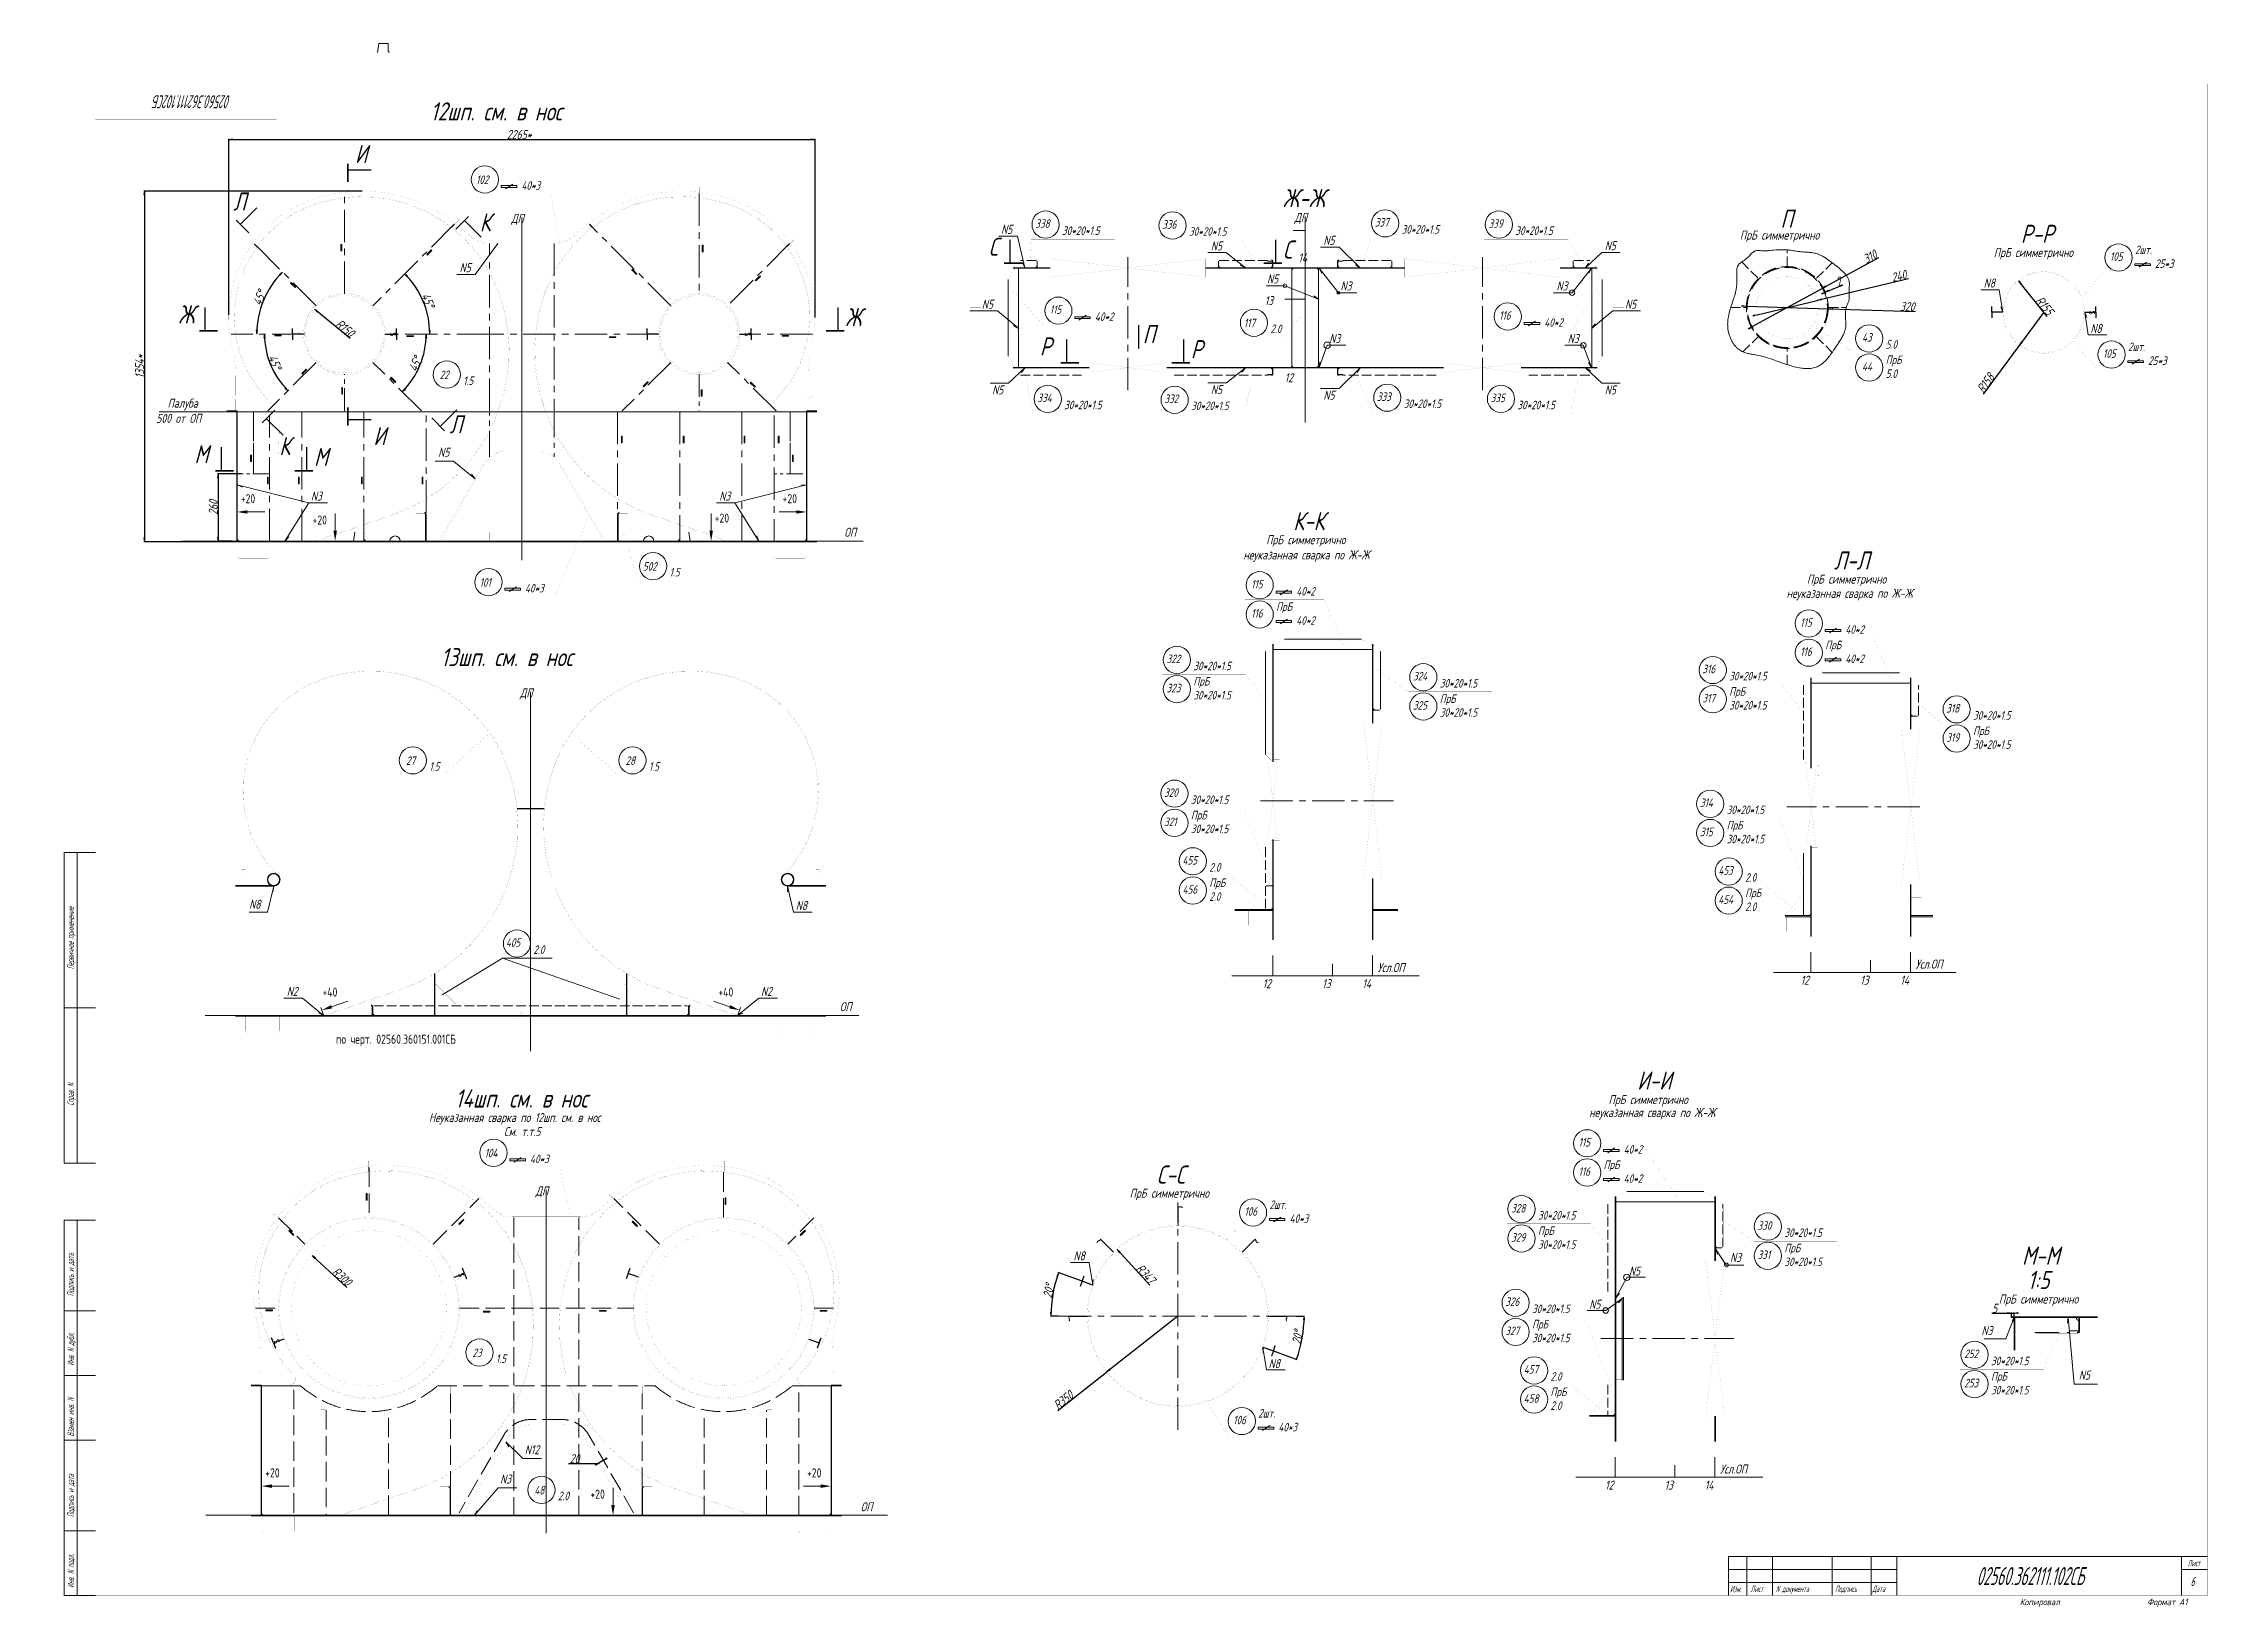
# Model space of a CAD drawing. Header units: millimetres. Extents: x 77380 to 135900, y -10260 to 17301.
# Drawn here: x 127490 to 135900, y -1866 to 4179 of the extents above; entities that cross this region are included whole.
import ezdxf

# ---------------------------------------------------------------- set-up
doc = ezdxf.new("R2010")
doc.units = ezdxf.units.MM
for name, pattern in [('K5LT32768', [0]), ('K5LT32770', [0]), ('K5LT32772', [0]), ('K5LT32773', [50, 37.5, -12.5]), ('K5LT32774', [850.2, 600, -125, 0.2, -125]), ('K5LT32776', [0]), ('K5LT32777', [0]), ('K5LT32778', [50, 37.5, -12.5]), ('K5LT32779', [0]), ('K5LT32780', [0]), ('K5LT32781', [0]), ('K5LT32782', [50, 37.5, -12.5]), ('K5LT32783', [100, 75, -25]), ('K5LT32785', [200, 125, -25, 25, -25]), ('K5LT32786', [100, 75, -25]), ('K5LT32790', [0]), ('K5LT32792', [0]), ('K5LT32794', [0]), ('K5LT32795', [125, 93.75, -31.25]), ('K5LT32796', [0]), ('K5LT32800', [100, 75, -25]), ('K5LT32802', [100, 62.5, -12.5, 12.5, -12.5]), ('K5LT32804', [50, 37.5, -12.5]), ('K5LT32805', [160, 100, -20, 20, -20]), ('K5LT32806', [140, 87.5, -17.5, 17.5, -17.5]), ('K5LT32807', [850.2, 600, -125, 0.2, -125]), ('K5LT32808', [0]), ('K5LT32809', [250, 187.5, -62.5]), ('K5LT32810', [0]), ('K5LT32811', [80, 60, -20]), ('K5LT32812', [50, 37.5, -12.5]), ('K5LT32831', [0]), ('K5LT32832', [0]), ('K5LT32833', [0]), ('K5LT32834', [0]), ('K5LT32835', [0]), ('K5LT32836', [0]), ('K5LT32837', [0]), ('K5LT32838', [0]), ('K5LT_THIN', [0])]:
    doc.linetypes.add(name, pattern=pattern)
doc.layers.add('4001', color=7, linetype='Continuous')
doc.styles.add('KDIMTEXTSTYLE', font='GOST_AU.SHX', dxfattribs={"width": 0.96, "oblique": 15, "height": 5})
doc.styles.add('KTEXTSTYLE', font='GOST_AU.SHX', dxfattribs={"width": 0.96, "height": 5})
doc.dimstyles.new('KDIMSTYLE (1.00)', dxfattribs={"dimtxt": 5, "dimasz": 1, "dimexe": 2, "dimexo": 0, "dimgap": 1, "dimtad": 1, "dimtxsty": 'KDIMTEXTSTYLE', "dimsah": 1, "dimcen": 0, "dimdle": 1, "dimadec": 0, "dimazin": 0, "dimtfac": 0.667, "dimtmove": 0, "dimatfit": 3, "dimfxl": 1, "dimtvp": 1, "dimtolj": 1, "dimtzin": 0, "dimarcsym": 0})

# ---------------------------------------------------------------- blocks, each defined once
blk = doc.blocks.new('U13')
at = {"layer": '4001', "color": 6, "linetype": 'K5LT32783', "lineweight": 18, "true_color": 0xff00ff}
for p, q in [((128947.8, 13494), (128827.4, 13494)), ((128723.5, 13434), (128550.3, 13134)), ((129224.9, 13134), (129051.7, 13434))]:
    blk.add_line(p, q, dxfattribs=at)
for centre, radius, start, end in [((128827.4, 13374), 120, 90, 150.00007), ((128947.8, 13374), 120, 29.99993, 90), ((128740.8, 13424), 20, 150.00001, 150.00007), ((129034.4, 13424), 20, 29.99993, 29.99999)]:
    blk.add_arc(centre, radius, start, end, dxfattribs=at)
blk = doc.blocks.new('U14')
at = {"layer": '4001', "color": 7, "linetype": 'K5LT_THIN', "lineweight": 18}
for start, end in [(0, 180), (180, 0)]:
    blk.add_arc((129819.6, 15579.4), 24.5, start, end, dxfattribs=at)
blk = doc.blocks.new('U15')
at = {"layer": '4001', "color": 7, "linetype": 'K5LT_THIN', "lineweight": 18}
for start, end in [(0, 180), (180, 0)]:
    blk.add_arc((127834.3, 15579.4), 24.5, start, end, dxfattribs=at)
blk = doc.blocks.new('KDIMARROW_01')
blk.add_hatch(color=0).paths.add_polyline_path([(0, 0), (-15, 2), (-13.5, 0), (-15, -2)])
at = {"color": 0, "linetype": 'K5LT_THIN', "lineweight": 18}
for p, q in [((-13.5, 0), (-15, 2)), ((-15, 2), (0, 0)), ((0, 0), (-15, -2)), ((-15, -2), (-13.5, 0))]:
    blk.add_line(p, q, dxfattribs=at)
at = {"layer": '4001', "color": 0, "linetype": 'K5LT_THIN', "lineweight": 18}
blk.add_line((0, 0), (-1, 0), dxfattribs=at)
blk = doc.blocks.new('D44')
at = {"color": 0, "lineweight": -2}
for p, q in [((128721, 3609.1), (127878, 3609.1)), ((127880, 3608.1), (127880, 2255.9)), ((128198.2, 2254.9), (127878, 2254.9))]:
    blk.add_line(p, q, dxfattribs=at)
at = {"layer": 'Defpoints', "color": 0, "lineweight": 100}
for p in [(128721, 3609.1), (127880, 2254.9), (128198.2, 2254.9)]:
    blk.add_point(p, dxfattribs=at)
at = {"color": 0, "lineweight": -2}
for p, rotation in [((127880, 3609.1), 90), ((127880, 2254.9), 270)]:
    blk.add_blockref('KDIMARROW_01', p, dxfattribs=dict(at, rotation=rotation))
at = {"color": 7, "insert": (127861.5, 2932), "char_height": 5, "attachment_point": 5, "rotation": 90, "style": 'KDIMTEXTSTYLE'}
blk.add_mtext('\\A1;\\H35.0;\\W0.965;\\Q15;\\H35.0;\\W0.965;\\Q15;\\Q15;1354\\H35.0;\\W0.965;\\Q15;\\Q15;*', dxfattribs=at)
blk = doc.blocks.new('D45')
at = {"color": 0, "lineweight": -2}
blk.add_arc((128653.2, 3056.9), 328.9, 0.17418, 44.82578, dxfattribs=at)
at = {"layer": 'Defpoints', "color": 0, "lineweight": 100}
for p in [(129077.2, 3480.9), (128938, 3221.4), (128653.2, 3056.9), (128653.2, 3056.9), (129211.7, 3056.9)]:
    blk.add_point(p, dxfattribs=at)
at = {"color": 0, "lineweight": -2}
for p, rotation in [((128885.8, 3289.5), 134.9128737972386), ((128982.1, 3056.9), 270.0870914435177)]:
    blk.add_blockref('KDIMARROW_01', p, dxfattribs=dict(at, rotation=rotation))
at = {"color": 7, "insert": (128975.3, 3187.1), "char_height": 5, "attachment_point": 5, "rotation": 292, "style": 'KDIMTEXTSTYLE'}
blk.add_mtext('\\A1;\\H35.0;\\W0.965;\\Q15;45°', dxfattribs=at)
blk = doc.blocks.new('D46')
at = {"color": 0, "lineweight": -2}
blk.add_arc((128653.2, 3056.9), 315.4, 315.18169, 359.81831, dxfattribs=at)
at = {"layer": 'Defpoints', "color": 0, "lineweight": 100}
for p in [(128653.2, 3056.9), (128653.2, 3056.9), (129211.7, 3056.9), (128957.8, 2975.3), (128950.2, 2759.9)]:
    blk.add_point(p, dxfattribs=at)
at = {"color": 0, "lineweight": -2}
for p, rotation in [((128968.5, 3056.9), 89.90915588840952), ((128876.1, 2833.9), 225.0908441115899)]:
    blk.add_blockref('KDIMARROW_01', p, dxfattribs=dict(at, rotation=rotation))
at = {"color": 7, "insert": (128926.4, 2941), "char_height": 5, "attachment_point": 5, "rotation": 67, "style": 'KDIMTEXTSTYLE'}
blk.add_mtext('\\A1;\\H35.0;\\W0.965;\\Q15;45°', dxfattribs=at)
blk = doc.blocks.new('D47')
at = {"color": 0, "lineweight": -2}
blk.add_arc((128653.2, 3056.9), 309.3, 180.18524, 224.81476, dxfattribs=at)
at = {"layer": 'Defpoints', "color": 0, "lineweight": 100}
for p in [(128215.2, 3056.9), (128653.2, 3056.9), (128653.2, 3056.9), (128385.3, 2902.3), (128356.2, 2759.9)]:
    blk.add_point(p, dxfattribs=at)
at = {"color": 0, "lineweight": -2}
for p, rotation in [((128343.9, 3056.9), 90.09262030294752), ((128434.5, 2838.2), 314.9073796970537)]:
    blk.add_blockref('KDIMARROW_01', p, dxfattribs=dict(at, rotation=rotation))
at = {"color": 7, "insert": (128383.6, 2948), "char_height": 5, "attachment_point": 5, "rotation": 292, "style": 'KDIMTEXTSTYLE'}
blk.add_mtext('\\A1;\\H35.0;\\W0.965;\\Q15;45°', dxfattribs=at)
blk = doc.blocks.new('D48')
at = {"color": 0, "lineweight": -2}
blk.add_arc((128653.2, 3056.9), 339, 135.16903, 179.83097, dxfattribs=at)
at = {"layer": 'Defpoints', "color": 0, "lineweight": 100}
for p in [(128303.7, 3406.4), (128325.7, 3144.7), (128215.2, 3056.9), (128653.2, 3056.9), (128653.2, 3056.9)]:
    blk.add_point(p, dxfattribs=at)
at = {"color": 0, "lineweight": -2}
for p, rotation in [((128413.5, 3296.6), 45.08451428045876), ((128314.2, 3056.9), 269.9154857195414)]:
    blk.add_blockref('KDIMARROW_01', p, dxfattribs=dict(at, rotation=rotation))
at = {"color": 7, "insert": (128324.1, 3196.6), "char_height": 5, "attachment_point": 5, "rotation": 67, "style": 'KDIMTEXTSTYLE'}
blk.add_mtext('\\A1;\\H35.0;\\W0.965;\\Q15;45°', dxfattribs=at)
blk = doc.blocks.new('D49')
at = {"color": 0, "lineweight": -2}
for p, q in [((128253.2, 2516.9), (128162.6, 2516.9)), ((128164.6, 2515.9), (128164.6, 2257.9)), ((128219.4, 2256.9), (128162.6, 2256.9))]:
    blk.add_line(p, q, dxfattribs=at)
at = {"layer": 'Defpoints', "color": 0, "lineweight": 100}
for p in [(128253.2, 2516.9), (128164.6, 2256.9), (128219.4, 2256.9)]:
    blk.add_point(p, dxfattribs=at)
at = {"color": 0, "lineweight": -2}
for p, rotation in [((128164.6, 2516.9), 90), ((128164.6, 2256.9), 270)]:
    blk.add_blockref('KDIMARROW_01', p, dxfattribs=dict(at, rotation=rotation))
at = {"color": 7, "insert": (128146, 2386.9), "char_height": 5, "attachment_point": 5, "rotation": 90, "style": 'KDIMTEXTSTYLE'}
blk.add_mtext('\\A1;\\H35.0;\\W0.965;\\Q15;\\H35.0;\\W0.965;\\Q15;\\Q15;260', dxfattribs=at)
blk = doc.blocks.new('D50')
at = {"color": 0, "lineweight": -2}
blk.add_line((128674.2, 3039.5), (128538.4, 3152), dxfattribs=at)
at = {"layer": 'Defpoints', "color": 0, "lineweight": 100}
for p in [(128537.7, 3152.7), (128653.2, 3056.9)]:
    blk.add_point(p, dxfattribs=at)
at = {"color": 0, "lineweight": -2, "rotation": 140.3455151007564}
blk.add_blockref('KDIMARROW_01', (128537.7, 3152.7), dxfattribs=at)
at = {"color": 7, "insert": (128655, 3079.5), "char_height": 5, "attachment_point": 5, "rotation": 320.34552, "style": 'KDIMTEXTSTYLE'}
blk.add_mtext('\\A1;\\H35.0;\\W0.965;\\Q15;R\\H35.0;\\W0.965;\\Q15;\\Q15;150', dxfattribs=at)
blk = doc.blocks.new('D51')
at = {"color": 0, "lineweight": -2}
blk.add_line((128662.1, -626.6), (128528.6, -502.4), dxfattribs=at)
at = {"layer": 'Defpoints', "color": 0, "lineweight": 100}
for p in [(128527.9, -501.8), (128747.6, -706)]:
    blk.add_point(p, dxfattribs=at)
at = {"color": 0, "lineweight": -2, "rotation": 137.0951069366856}
blk.add_blockref('KDIMARROW_01', (128527.9, -501.8), dxfattribs=at)
at = {"color": 7, "insert": (128643, -583.5), "char_height": 5, "attachment_point": 5, "rotation": 317.09511, "style": 'KDIMTEXTSTYLE'}
blk.add_mtext('\\A1;\\H35.0;\\W0.965;\\Q15;R\\H35.0;\\W0.965;\\Q15;\\Q15;300', dxfattribs=at)
blk = doc.blocks.new('KDIMARROW_02')
blk.add_hatch(color=0).paths.add_polyline_path([(13.5, 0), (15, 2), (0, 0), (15, -2)])
at = {"color": 0, "linetype": 'K5LT_THIN', "lineweight": 18}
for p, q in [((15, 2), (0, 0)), ((0, 0), (15, -2)), ((0, 0), (17, 0)), ((13.5, 0), (15, 2)), ((15, -2), (13.5, 0))]:
    blk.add_line(p, q, dxfattribs=at)
at = {"layer": '4001', "color": 0, "linetype": 'K5LT_THIN', "lineweight": 18}
blk.add_line((0, 0), (-1, 0), dxfattribs=at)
blk = doc.blocks.new('D52')
at = {"color": 0, "lineweight": -2}
for p, q in [((129518.5, -1305.8), (129632.1, -1305.8)), ((129632.1, -1305.8), (129635.8, -1303.7)), ((129635.3, -1302.7), (129636.8, -1305.4)), ((129652.3, -1294.2), (129636.7, -1303.2)), ((129652.6, -1292.8), (129654.2, -1295.5))]:
    blk.add_line(p, q, dxfattribs=at)
at = {"layer": 'Defpoints', "color": 0, "lineweight": 100}
for p in [(129635.3, -1302.7), (129635.8, -1303.7), (129652.6, -1292.8)]:
    blk.add_point(p, dxfattribs=at)
at = {"color": 0, "lineweight": -2}
for p, rotation in [((129635.8, -1303.7), 209.7087965551313), ((129653.2, -1293.7), 29.70879655513136)]:
    blk.add_blockref('KDIMARROW_02', p, dxfattribs=dict(at, rotation=rotation))
at = {"color": 7, "insert": (129541.9, -1287.2), "char_height": 5, "attachment_point": 5, "style": 'KDIMTEXTSTYLE'}
blk.add_mtext('\\A1;\\H35.0;\\W0.965;\\Q15;\\Q15;\\H35.0;\\W0.965;\\Q15;20\\H35.0;\\W0.965;\\Q15;\\Q15;', dxfattribs=at)
blk = doc.blocks.new('D53')
at = {"color": 0, "lineweight": -2}
for p, q in [((134372.6, 3218), (134371.6, 3217.6)), ((134373.5, 3218.4), (134372.7, 3220.2)), ((134373.5, 3218.4), (134375.3, 3219.1)), ((134375.3, 3219.1), (134374.6, 3221)), ((134376.3, 3219.5), (134443.4, 3246.5))]:
    blk.add_line(p, q, dxfattribs=at)
at = {"layer": 'Defpoints', "color": 0, "lineweight": 100}
for p in [(134373.5, 3218.4), (134375.3, 3219.1), (134375.3, 3219.1)]:
    blk.add_point(p, dxfattribs=at)
at = {"color": 0, "lineweight": -2}
for p, rotation in [((134375.3, 3219.1), 201.9030918078219), ((134373.5, 3218.4), 21.90309180782199)]:
    blk.add_blockref('KDIMARROW_02', p, dxfattribs=dict(at, rotation=rotation))
at = {"color": 7, "insert": (134425.4, 3259.2), "char_height": 5, "attachment_point": 5, "rotation": 21.90309, "style": 'KDIMTEXTSTYLE'}
blk.add_mtext('\\A1;\\H35.0;\\W0.965;\\Q15;\\H35.0;\\W0.965;\\Q15;\\Q15;2', dxfattribs=at)
blk = doc.blocks.new('D54')
at = {"color": 0, "lineweight": -2}
for p, q in [((131503, -601.9), (131410, -568)), ((131413.2, -736.2), (131380.3, -736.2))]:
    blk.add_line(p, q, dxfattribs=at)
blk.add_arc((131872.2, -736.2), 489.9, 160.11996, 179.88304, dxfattribs=at)
at = {"layer": 'Defpoints', "color": 0, "lineweight": 100}
for p in [(131503, -601.9), (131385.6, -679.4), (131413.2, -736.2), (131872.2, -736.2), (131872.2, -736.2)]:
    blk.add_point(p, dxfattribs=at)
at = {"color": 0, "lineweight": -2}
for p, rotation in [((131411.8, -568.7), 70.06148416509338), ((131382.3, -736.2), 269.941521868107)]:
    blk.add_blockref('KDIMARROW_01', p, dxfattribs=dict(at, rotation=rotation))
at = {"color": 7, "insert": (131373.1, -639.3), "char_height": 5, "attachment_point": 5, "rotation": 79.00301, "style": 'KDIMTEXTSTYLE'}
blk.add_mtext('\\A1;\\H35.0;\\W0.965;\\Q15;20°', dxfattribs=at)
blk = doc.blocks.new('D55')
at = {"color": 0, "lineweight": -2}
for p, q in [((132331.2, -736.2), (132362.3, -736.2)), ((132241.4, -870.6), (132332.7, -903.8))]:
    blk.add_line(p, q, dxfattribs=at)
blk.add_arc((131872.5, -736.2), 487.8, 340.10738, 359.88254, dxfattribs=at)
at = {"layer": 'Defpoints', "color": 0, "lineweight": 100}
for p in [(131872.5, -736.2), (131872.5, -736.2), (132331.2, -736.2), (132357, -792.9), (132241.4, -870.6)]:
    blk.add_point(p, dxfattribs=at)
at = {"color": 0, "lineweight": -2}
for p, rotation in [((132360.3, -736.2), 89.94127064410291), ((132330.8, -903.2), 250.0486553044459)]:
    blk.add_blockref('KDIMARROW_01', p, dxfattribs=dict(at, rotation=rotation))
at = {"color": 7, "insert": (132334.6, -817.8), "char_height": 5, "attachment_point": 5, "rotation": 79.98993, "style": 'KDIMTEXTSTYLE'}
blk.add_mtext('\\A1;\\H35.0;\\W0.965;\\Q15;20°', dxfattribs=at)
blk = doc.blocks.new('D56')
at = {"color": 0, "lineweight": -2}
for p, q in [((128205.6, 3131.3), (128205.6, 3810.9)), ((128206.6, 3808.9), (130469.8, 3808.9)), ((130470.8, 3121.5), (130470.8, 3810.9))]:
    blk.add_line(p, q, dxfattribs=at)
at = {"layer": 'Defpoints', "color": 0, "lineweight": 100}
for p in [(130470.8, 3808.9), (128205.6, 3131.3), (130470.8, 3121.5)]:
    blk.add_point(p, dxfattribs=at)
at = {"color": 0, "lineweight": -2, "rotation": 180}
blk.add_blockref('KDIMARROW_01', (128205.6, 3808.9), dxfattribs=at)
at = {"color": 0, "lineweight": -2}
blk.add_blockref('KDIMARROW_01', (130470.8, 3808.9), dxfattribs=at)
at = {"color": 7, "insert": (129327.8, 3827.6), "char_height": 5, "attachment_point": 5, "style": 'KDIMTEXTSTYLE'}
blk.add_mtext('\\A1;\\H35.0;\\W0.965;\\Q15;\\H35.0;\\W0.965;\\Q15;\\Q15;2265\\H35.0;\\W0.965;\\Q15;\\Q15;*', dxfattribs=at)
blk = doc.blocks.new('D57')
at = {"color": 0, "lineweight": -2}
blk.add_line((131763.9, -617.5), (131639, -480.6), dxfattribs=at)
at = {"layer": 'Defpoints', "color": 0, "lineweight": 100}
for p in [(131638.4, -479.8), (131872.2, -736.2)]:
    blk.add_point(p, dxfattribs=at)
at = {"color": 0, "lineweight": -2, "rotation": 132.3638943036646}
blk.add_blockref('KDIMARROW_01', (131638.4, -479.8), dxfattribs=at)
at = {"color": 7, "insert": (131748.4, -573), "char_height": 5, "attachment_point": 5, "rotation": 312.36389, "style": 'KDIMTEXTSTYLE'}
blk.add_mtext('\\A1;\\H35.0;\\W0.965;\\Q15;R\\H35.0;\\W0.965;\\Q15;\\Q15;347', dxfattribs=at)
blk = doc.blocks.new('D58')
at = {"color": 0, "lineweight": -2}
for p, q in [((131872.2, -736.2), (131597.3, -952.9)), ((131408.6, -1101.7), (131596.5, -953.5))]:
    blk.add_line(p, q, dxfattribs=at)
at = {"layer": 'Defpoints', "color": 0, "lineweight": 100}
for p in [(131872.2, -736.2), (131597.3, -952.9)]:
    blk.add_point(p, dxfattribs=at)
at = {"color": 0, "lineweight": -2, "rotation": 38.24707174322037}
blk.add_blockref('KDIMARROW_02', (131597.3, -952.9), dxfattribs=at)
at = {"color": 7, "insert": (131430.2, -1061.1), "char_height": 5, "attachment_point": 5, "rotation": 38.24707, "style": 'KDIMTEXTSTYLE'}
blk.add_mtext('\\A1;\\H35.0;\\W0.965;\\Q15;R\\H35.0;\\W0.965;\\Q15;\\Q15;350', dxfattribs=at)
blk = doc.blocks.new('D59')
at = {"color": 0, "lineweight": -2}
for p, q in [((135217.8, 3141), (135124.1, 3013.8)), ((134984.7, 2824.7), (135123.5, 3013))]:
    blk.add_line(p, q, dxfattribs=at)
at = {"layer": 'Defpoints', "color": 0, "lineweight": 100}
for p in [(135217.8, 3141), (135124.1, 3013.8)]:
    blk.add_point(p, dxfattribs=at)
at = {"color": 0, "lineweight": -2, "rotation": 53.60448674338257}
blk.add_blockref('KDIMARROW_02', (135124.1, 3013.8), dxfattribs=at)
at = {"color": 7, "insert": (134993.3, 2867.6), "char_height": 5, "attachment_point": 5, "rotation": 53.60449, "style": 'KDIMTEXTSTYLE'}
blk.add_mtext('\\A1;\\H35.0;\\W0.965;\\Q15;R\\H35.0;\\W0.965;\\Q15;\\Q15;158', dxfattribs=at)
blk = doc.blocks.new('D60')
at = {"color": 0, "lineweight": -2}
blk.add_line((135231, 3124.5), (135121.6, 3261.2), dxfattribs=at)
at = {"layer": 'Defpoints', "color": 0, "lineweight": 100}
for p in [(135121, 3262), (135217.8, 3141)]:
    blk.add_point(p, dxfattribs=at)
at = {"color": 0, "lineweight": -2, "rotation": 128.662721666481}
blk.add_blockref('KDIMARROW_01', (135121, 3262), dxfattribs=at)
at = {"color": 7, "insert": (135221.1, 3166.6), "char_height": 5, "attachment_point": 5, "rotation": 308.66272, "style": 'KDIMTEXTSTYLE'}
blk.add_mtext('\\A1;\\H35.0;\\W0.965;\\Q15;R\\H35.0;\\W0.965;\\Q15;\\Q15;155', dxfattribs=at)
blk = doc.blocks.new('U33')
at = {"layer": '4001'}
blk.add_hatch(color=7, dxfattribs=at).paths.add_polyline_path([(134554.3, 13873), (134558, 13887.7), (134550.7, 13874.5), (134553.1, 13875.2)])
at = {"layer": '4001', "color": 7, "linetype": 'K5LT_THIN', "lineweight": 18}
for p, q in [((134525.8, 13806.3), (134558, 13887.7)), ((134550.7, 13874.5), (134558, 13887.7)), ((134558, 13887.7), (134554.3, 13873)), ((134553.1, 13875.2), (134550.7, 13874.5)), ((134554.3, 13873), (134553.1, 13875.2))]:
    blk.add_line(p, q, dxfattribs=at)
blk = doc.blocks.new('D61')
at = {"color": 0, "lineweight": -2}
for p, q in [((135016.8, -724.6), (135093.1, -724.6)), ((135093.1, -742.3), (135093.1, -722.6)), ((135094.1, -724.6), (135102.1, -724.6)), ((135103.1, -754.7), (135103.1, -722.6))]:
    blk.add_line(p, q, dxfattribs=at)
at = {"layer": 'Defpoints', "color": 0, "lineweight": 100}
for p in [(135093.1, -742.3), (135103.1, -724.6), (135103.1, -754.7)]:
    blk.add_point(p, dxfattribs=at)
at = {"color": 0, "lineweight": -2, "rotation": 180}
blk.add_blockref('KDIMARROW_02', (135093.1, -724.6), dxfattribs=at)
at = {"color": 0, "lineweight": -2}
blk.add_blockref('KDIMARROW_02', (135103.1, -724.6), dxfattribs=at)
at = {"color": 7, "insert": (135028.2, -706.1), "char_height": 5, "attachment_point": 5, "style": 'KDIMTEXTSTYLE'}
blk.add_mtext('\\A1;\\H35.0;\\W0.965;\\Q15;\\Q15;\\H35.0;\\W0.965;\\Q15;\\H35.0;\\W0.965;\\Q15;\\Q15;5\\H35.0;\\W0.965;\\Q15;\\Q15;', dxfattribs=at)
blk = doc.blocks.new('D62')
at = {"color": 0, "lineweight": -2}
for p, q in [((134343.6, 3187.3), (134695.6, 3271.2)), ((134111.1, 3131.8), (134342.7, 3187))]:
    blk.add_line(p, q, dxfattribs=at)
at = {"layer": 'Defpoints', "color": 0, "lineweight": 100}
for p in [(134110.2, 3131.6), (134343.6, 3187.3)]:
    blk.add_point(p, dxfattribs=at)
at = {"color": 0, "lineweight": -2}
for p, rotation in [((134110.2, 3131.6), 193.4087250780947), ((134343.6, 3187.3), 13.40872507809473)]:
    blk.add_blockref('KDIMARROW_02', p, dxfattribs=dict(at, rotation=rotation))
at = {"color": 7, "insert": (134658, 3281.3), "char_height": 5, "attachment_point": 5, "rotation": 13.40873, "style": 'KDIMTEXTSTYLE'}
blk.add_mtext('\\A1;\\H35.0;\\W0.965;\\Q15;\\Q15;\\H35.0;\\W0.965;\\Q15;240\\H35.0;\\W0.965;\\Q15;\\Q15;', dxfattribs=at)
blk = doc.blocks.new('D63')
at = {"color": 0, "lineweight": -2}
for p, q in [((134068, 3164.5), (134385.8, 3154.3)), ((134386.8, 3154.3), (134722.4, 3143.6))]:
    blk.add_line(p, q, dxfattribs=at)
at = {"layer": 'Defpoints', "color": 0, "lineweight": 100}
for p in [(134067, 3164.5), (134386.8, 3154.3)]:
    blk.add_point(p, dxfattribs=at)
at = {"color": 0, "lineweight": -2}
for p, rotation in [((134067, 3164.5), 178.166436945124), ((134386.8, 3154.3), 358.166436945124)]:
    blk.add_blockref('KDIMARROW_02', p, dxfattribs=dict(at, rotation=rotation))
at = {"color": 7, "insert": (134690.6, 3163.1), "char_height": 5, "attachment_point": 5, "rotation": 358.16644, "style": 'KDIMTEXTSTYLE'}
blk.add_mtext('\\A1;\\H35.0;\\W0.965;\\Q15;\\Q15;\\H35.0;\\W0.965;\\Q15;320\\H35.0;\\W0.965;\\Q15;\\Q15;', dxfattribs=at)
blk = doc.blocks.new('D64')
at = {"color": 0, "lineweight": -2}
for p, q in [((134362.9, 3233.8), (134580.5, 3352.8)), ((134091.8, 3085.5), (134362, 3233.3))]:
    blk.add_line(p, q, dxfattribs=at)
at = {"layer": 'Defpoints', "color": 0, "lineweight": 100}
for p in [(134362.9, 3233.8), (134090.9, 3085)]:
    blk.add_point(p, dxfattribs=at)
at = {"color": 0, "lineweight": -2}
for p, rotation in [((134362.9, 3233.8), 28.67569045595491), ((134090.9, 3085), 208.6756904559549)]:
    blk.add_blockref('KDIMARROW_02', p, dxfattribs=dict(at, rotation=rotation))
at = {"color": 7, "insert": (134546.3, 3355.3), "char_height": 5, "attachment_point": 5, "rotation": 28.67569, "style": 'KDIMTEXTSTYLE'}
blk.add_mtext('\\A1;\\H35.0;\\W0.965;\\Q15;\\Q15;\\H35.0;\\W0.965;\\Q15;310\\H35.0;\\W0.965;\\Q15;\\Q15;', dxfattribs=at)
blk = doc.blocks.new('U228')
at = {"color": 2, "linetype": 'K5LT32836', "lineweight": 30, "true_color": 0xffff00}
for p, q in [((128531.5, 14043.7), (128571.7, 14058.4)), ((128571.7, 14058.4), (128564.2, 14078.9)), ((128571.7, 14058.4), (128579.3, 14037.8))]:
    blk.add_line(p, q, dxfattribs=at)
at = {"color": 2, "linetype": 'K5LT32837', "true_color": 0xffff00, "const_width": 1.12}
for points in [[(128531.5, 14043.7), (128545.5, 14048.8)], [(128564.2, 14078.9), (128569.3, 14064.9)], [(128579.3, 14037.8), (128574.1, 14051.8)]]:
    blk.add_lwpolyline(points, dxfattribs=at)
at = {"color": 7, "insert": (128576.7, 14067), "char_height": 2.5, "attachment_point": 1, "rotation": 289.47361, "style": 'KTEXTSTYLE'}
blk.add_mtext('\\H3.5;\\W0.965;\\Q15;\\Q0;\\W0.765;\\H33.07;{\\c65535;s}', dxfattribs=at)
blk = doc.blocks.new('U229')
at = {"color": 2, "linetype": 'K5LT32836', "lineweight": 30, "true_color": 0xffff00}
for p, q in [((127833.4, 13789.7), (127825.9, 13810.2)), ((127873.7, 13804.3), (127833.4, 13789.7)), ((127833.4, 13789.7), (127840.9, 13769.2))]:
    blk.add_line(p, q, dxfattribs=at)
at = {"color": 2, "linetype": 'K5LT32837', "true_color": 0xffff00, "const_width": 1.12}
for points in [[(127825.9, 13810.2), (127831, 13796.3)], [(127873.7, 13804.3), (127859.6, 13799.3)], [(127840.9, 13769.2), (127835.8, 13783.1)]]:
    blk.add_lwpolyline(points, dxfattribs=at)
at = {"color": 7, "insert": (127828.5, 13781), "char_height": 2.5, "attachment_point": 1, "rotation": 109.46963, "style": 'KTEXTSTYLE'}
blk.add_mtext('\\H3.5;\\W0.965;\\Q15;\\Q0;\\W0.765;\\H33.07;{\\c65535;s}', dxfattribs=at)
blk = doc.blocks.new('U230')
at = {"true_color": 0xffff00}
blk.add_hatch(color=2, dxfattribs=at).paths.add_polyline_path([(129227, 14055.4), (129227, 14055.3), (129227.1, 14055.3), (129227.1, 14055.3), (129227.2, 14055.4), (129227.2, 14055.4), (129227.2, 14055.4), (129227.2, 14055.5), (129227.1, 14055.7), (129227.1, 14055.8), (129227.1, 14055.9), (129227.2, 14056.1), (129227.3, 14056.3), (129227.6, 14056.3), (129227.8, 14056.1), (129228.3, 14055.1), (129228.4, 14054.9), (129228.6, 14054.8), (129229, 14054.8), (129229.3, 14055), (129229.4, 14055.3), (129229.4, 14055.6), (129229.3, 14055.9), (129229.2, 14055.9), (129229.2, 14055.9), (129229.1, 14055.9), (129229, 14055.9), (129229, 14055.8), (129229.1, 14055.8), (129229.2, 14055.6), (129229.1, 14055.4), (129229.1, 14055.1), (129228.9, 14055), (129228.7, 14055), (129228.5, 14055.1), (129228, 14056.2), (129227.8, 14056.4), (129227.7, 14056.4), (129227.6, 14056.5), (129227.2, 14056.5), (129226.9, 14056.2), (129226.9, 14056), (129226.8, 14055.7)])
at = {"color": 2, "linetype": 'K5LT32836', "lineweight": 30, "true_color": 0xffff00}
for p, q in [((129203.4, 14058.4), (129195.9, 14037.8)), ((129203.4, 14058.4), (129210.9, 14078.9)), ((129243.7, 14043.7), (129203.4, 14058.4))]:
    blk.add_line(p, q, dxfattribs=at)
at = {"color": 2, "linetype": 'K5LT32837', "true_color": 0xffff00, "const_width": 1.12}
for points in [[(129195.9, 14037.8), (129201, 14051.8)], [(129210.9, 14078.9), (129205.8, 14064.9)], [(129243.7, 14043.7), (129229.6, 14048.8)]]:
    blk.add_lwpolyline(points, dxfattribs=at)
blk = doc.blocks.new('U231')
blk.add_hatch(color=7).paths.add_polyline_path([(127733.1, 17006.3), (127733.1, 16993), (127693.1, 16999.7)])
at = {"color": 7, "linetype": 'K5LT32831', "lineweight": 9}
blk.add_line((127733.1, 16999.7), (127799.6, 16999.7), dxfattribs=at)
blk = doc.blocks.new('U232')
blk.add_hatch(color=7).paths.add_polyline_path([(129853.1, 17006.3), (129853.1, 16993), (129893.1, 16999.7)])
at = {"color": 7, "linetype": 'K5LT32831', "lineweight": 9}
blk.add_line((129853.1, 16999.7), (129786.6, 16999.7), dxfattribs=at)
blk = doc.blocks.new('U233')
blk.add_hatch(color=7).paths.add_polyline_path([(128065.2, 16926.9), (128078.5, 16926.9), (128071.8, 16886.9)])
at = {"color": 7, "linetype": 'K5LT32831', "lineweight": 9}
blk.add_line((128071.8, 16926.9), (128071.8, 16993.5), dxfattribs=at)
blk = doc.blocks.new('U234')
blk.add_hatch(color=7).paths.add_polyline_path([(129517.8, 16926.9), (129531.2, 16926.9), (129524.5, 16886.9)])
at = {"color": 7, "linetype": 'K5LT32831', "lineweight": 9}
blk.add_line((129524.5, 16926.9), (129524.5, 16993.5), dxfattribs=at)
blk = doc.blocks.new('U235')
blk.add_hatch(color=7).paths.add_polyline_path([(127827.6, 13243.4), (127827.6, 13230.1), (127787.6, 13236.7)])
at = {"color": 7, "linetype": 'K5LT32831', "lineweight": 9}
blk.add_line((127827.6, 13236.7), (127894.1, 13236.7), dxfattribs=at)
blk = doc.blocks.new('U236')
blk.add_hatch(color=7).paths.add_polyline_path([(129138.6, 13164), (129152, 13164), (129145.3, 13124)])
at = {"color": 7, "linetype": 'K5LT32831', "lineweight": 9}
blk.add_line((129145.3, 13164), (129145.3, 13230.5), dxfattribs=at)
blk = doc.blocks.new('U237')
at = {"color": 7, "linetype": 'K5LT32832', "lineweight": 60}
blk.add_line((128587.4, 18141.3), (128538.3, 18092.2), dxfattribs=at)
at = {"color": 7, "linetype": 'K5LT32834', "lineweight": 30}
blk.add_line((128571.1, 18125), (128635.5, 18060.6), dxfattribs=at)
at = {"color": 7, "linetype": 'K5LT32833', "const_width": 3.54}
blk.add_lwpolyline([(128571.1, 18125), (128598.8, 18097.4)], dxfattribs=at)
blk = doc.blocks.new('U238')
at = {"color": 7, "linetype": 'K5LT32832', "lineweight": 60}
blk.add_line((127790, 17343.9), (127839.1, 17393), dxfattribs=at)
at = {"color": 7, "linetype": 'K5LT32834', "lineweight": 30}
blk.add_line((127806.3, 17360.1), (127870.6, 17295.8), dxfattribs=at)
at = {"color": 7, "linetype": 'K5LT32833', "const_width": 3.54}
blk.add_lwpolyline([(127806.3, 17360.1), (127833.9, 17332.5)], dxfattribs=at)
blk = doc.blocks.new('U239')
at = {"color": 7, "linetype": 'K5LT32834', "lineweight": 30}
blk.add_line((127705.1, 18110.6), (127769.8, 18174.6), dxfattribs=at)
at = {"color": 7, "linetype": 'K5LT32832', "lineweight": 60}
blk.add_line((127688.9, 18127), (127737.7, 18077.6), dxfattribs=at)
at = {"color": 7, "linetype": 'K5LT32833', "const_width": 3.54}
blk.add_lwpolyline([(127705.1, 18110.6), (127732.8, 18138.1)], dxfattribs=at)
blk = doc.blocks.new('U240')
at = {"color": 7, "linetype": 'K5LT32832', "lineweight": 60}
blk.add_line((128493.6, 17313.6), (128444.7, 17363), dxfattribs=at)
at = {"color": 7, "linetype": 'K5LT32834', "lineweight": 30}
blk.add_line((128477.4, 17330), (128542.1, 17394), dxfattribs=at)
at = {"color": 7, "linetype": 'K5LT32833', "const_width": 3.54}
blk.add_lwpolyline([(128477.4, 17330), (128505.1, 17357.4)], dxfattribs=at)
blk = doc.blocks.new('U241')
at = {"color": 7, "linetype": 'K5LT32832', "lineweight": 60}
blk.add_line((128120.2, 18344.2), (128120.2, 18274.8), dxfattribs=at)
at = {"color": 7, "linetype": 'K5LT32834', "lineweight": 30}
blk.add_line((128120.2, 18321.2), (128211.2, 18321.2), dxfattribs=at)
at = {"color": 7, "linetype": 'K5LT32833', "const_width": 3.54}
blk.add_lwpolyline([(128120.2, 18321.2), (128159.2, 18321.2)], dxfattribs=at)
blk = doc.blocks.new('U242')
at = {"color": 7, "linetype": 'K5LT32832', "lineweight": 60}
blk.add_line((128120.2, 17334.1), (128120.2, 17403.5), dxfattribs=at)
at = {"color": 7, "linetype": 'K5LT32834', "lineweight": 30}
blk.add_line((128120.2, 17357.1), (128211.2, 17357.1), dxfattribs=at)
at = {"color": 7, "linetype": 'K5LT32833', "const_width": 3.54}
blk.add_lwpolyline([(128120.2, 17357.1), (128159.2, 17357.1)], dxfattribs=at)
blk = doc.blocks.new('U243')
at = {"color": 7, "linetype": 'K5LT32834', "lineweight": 30}
blk.add_line((127570.2, 17699), (127570.2, 17790.1), dxfattribs=at)
at = {"color": 7, "linetype": 'K5LT32832', "lineweight": 60}
blk.add_line((127547.2, 17699), (127616.6, 17699), dxfattribs=at)
at = {"color": 7, "linetype": 'K5LT32833', "const_width": 3.54}
blk.add_lwpolyline([(127570.2, 17699), (127570.2, 17738.1)], dxfattribs=at)
blk = doc.blocks.new('U244')
at = {"color": 2, "linetype": 'K5LT32836', "lineweight": 30, "true_color": 0xffff00}
for p, q in [((128266.1, 17686.9), (128309, 17687.1)), ((128309, 17687.1), (128308.9, 17709)), ((128309, 17687.1), (128309.1, 17665.2))]:
    blk.add_line(p, q, dxfattribs=at)
at = {"color": 2, "linetype": 'K5LT32837', "true_color": 0xffff00, "const_width": 1.12}
for points in [[(128266.1, 17686.9), (128281, 17687)], [(128308.9, 17709), (128308.9, 17694.1)], [(128309.1, 17665.2), (128309, 17680.1)]]:
    blk.add_lwpolyline(points, dxfattribs=at)
at = {"color": 7, "insert": (128316.5, 17693.6), "char_height": 2.5, "attachment_point": 1, "rotation": 269.69285, "style": 'KTEXTSTYLE'}
blk.add_mtext('\\H3.5;\\W0.965;\\Q15;\\Q0;\\W0.765;\\H33.07;{\\c65535;s}', dxfattribs=at)
blk = doc.blocks.new('U245')
at = {"true_color": 0xffff00}
blk.add_hatch(color=2, dxfattribs=at).paths.add_polyline_path([(127930.5, 17692.3), (127930.5, 17692.3), (127930.5, 17692.3), (127930.6, 17692.3), (127930.7, 17692.4), (127930.7, 17692.4), (127930.7, 17692.4), (127930.6, 17692.5), (127930.5, 17692.6), (127930.4, 17692.7), (127930.4, 17692.8), (127930.4, 17693.1), (127930.5, 17693.3), (127930.7, 17693.3), (127930.9, 17693.2), (127931.8, 17692.4), (127932, 17692.3), (127932.2, 17692.3), (127932.6, 17692.4), (127932.8, 17692.7), (127932.8, 17693), (127932.7, 17693.3), (127932.4, 17693.5), (127932.4, 17693.5), (127932.4, 17693.5), (127932.3, 17693.5), (127932.2, 17693.4), (127932.2, 17693.4), (127932.3, 17693.4), (127932.4, 17693.2), (127932.5, 17693), (127932.5, 17692.7), (127932.4, 17692.6), (127932.2, 17692.5), (127932, 17692.6), (127931.1, 17693.4), (127930.9, 17693.5), (127930.8, 17693.5), (127930.7, 17693.5), (127930.3, 17693.4), (127930.1, 17693.1), (127930.1, 17692.8), (127930.2, 17692.5)])
at = {"color": 2, "linetype": 'K5LT32836', "lineweight": 30, "true_color": 0xffff00}
for p, q in [((127907.3, 17687.1), (127907.1, 17665.2)), ((127907.3, 17687.1), (127907.4, 17709)), ((127950.1, 17686.9), (127907.3, 17687.1))]:
    blk.add_line(p, q, dxfattribs=at)
at = {"color": 2, "linetype": 'K5LT32837', "true_color": 0xffff00, "const_width": 1.12}
for points in [[(127907.1, 17665.2), (127907.2, 17680.1)], [(127907.4, 17709), (127907.3, 17694.1)], [(127950.1, 17686.9), (127935.2, 17687)]]:
    blk.add_lwpolyline(points, dxfattribs=at)
blk = doc.blocks.new('U246')
at = {"color": 2, "linetype": 'K5LT32836', "lineweight": 30, "true_color": 0xffff00}
for p, q in [((129636.1, 17686.9), (129679, 17687.1)), ((129679, 17687.1), (129678.9, 17709)), ((129679, 17687.1), (129679.1, 17665.2))]:
    blk.add_line(p, q, dxfattribs=at)
at = {"color": 2, "linetype": 'K5LT32837', "true_color": 0xffff00, "const_width": 1.12}
for points in [[(129636.1, 17686.9), (129651, 17687)], [(129678.9, 17709), (129678.9, 17694.1)], [(129679.1, 17665.2), (129679, 17680.1)]]:
    blk.add_lwpolyline(points, dxfattribs=at)
at = {"color": 7, "insert": (129686.5, 17693.6), "char_height": 2.5, "attachment_point": 1, "rotation": 269.69285, "style": 'KTEXTSTYLE'}
blk.add_mtext('\\H3.5;\\W0.965;\\Q15;\\Q0;\\W0.765;\\H33.07;{\\c65535;s}', dxfattribs=at)
blk = doc.blocks.new('U247')
at = {"true_color": 0xffff00}
blk.add_hatch(color=2, dxfattribs=at).paths.add_polyline_path([(129300.5, 17692.3), (129300.5, 17692.3), (129300.5, 17692.3), (129300.6, 17692.3), (129300.7, 17692.4), (129300.7, 17692.4), (129300.7, 17692.4), (129300.6, 17692.5), (129300.5, 17692.6), (129300.4, 17692.7), (129300.4, 17692.8), (129300.4, 17693.1), (129300.5, 17693.3), (129300.7, 17693.3), (129300.9, 17693.2), (129301.8, 17692.4), (129302, 17692.3), (129302.2, 17692.3), (129302.6, 17692.4), (129302.8, 17692.7), (129302.8, 17693), (129302.7, 17693.3), (129302.4, 17693.5), (129302.4, 17693.5), (129302.4, 17693.5), (129302.3, 17693.5), (129302.2, 17693.4), (129302.2, 17693.4), (129302.3, 17693.4), (129302.4, 17693.2), (129302.5, 17693), (129302.5, 17692.7), (129302.4, 17692.6), (129302.2, 17692.5), (129302, 17692.6), (129301.1, 17693.4), (129300.9, 17693.5), (129300.8, 17693.5), (129300.7, 17693.5), (129300.3, 17693.4), (129300.1, 17693.1), (129300.1, 17692.8), (129300.2, 17692.5)])
at = {"color": 2, "linetype": 'K5LT32836', "lineweight": 30, "true_color": 0xffff00}
for p, q in [((129277.3, 17687.1), (129277.1, 17665.2)), ((129277.3, 17687.1), (129277.4, 17709)), ((129320.1, 17686.9), (129277.3, 17687.1))]:
    blk.add_line(p, q, dxfattribs=at)
at = {"color": 2, "linetype": 'K5LT32837', "true_color": 0xffff00, "const_width": 1.12}
for points in [[(129277.1, 17665.2), (129277.2, 17680.1)], [(129277.4, 17709), (129277.3, 17694.1)], [(129320.1, 17686.9), (129305.2, 17687)]]:
    blk.add_lwpolyline(points, dxfattribs=at)
blk = doc.blocks.new('U248')
at = {"color": 7, "linetype": 'K5LT32834', "lineweight": 30}
blk.add_line((127632.2, 17159), (127632.2, 17250.1), dxfattribs=at)
at = {"color": 7, "linetype": 'K5LT32832', "lineweight": 60}
blk.add_line((127609.2, 17159), (127678.6, 17159), dxfattribs=at)
at = {"color": 7, "linetype": 'K5LT32833', "const_width": 3.54}
blk.add_lwpolyline([(127632.2, 17159), (127632.2, 17198.1)], dxfattribs=at)
blk = doc.blocks.new('U249')
at = {"color": 7, "linetype": 'K5LT32834', "lineweight": 30}
blk.add_line((127962.7, 17159), (127962.7, 17250.1), dxfattribs=at)
at = {"color": 7, "linetype": 'K5LT32832', "lineweight": 60}
blk.add_line((127985.7, 17159), (127916.3, 17159), dxfattribs=at)
at = {"color": 7, "linetype": 'K5LT32833', "const_width": 3.54}
blk.add_lwpolyline([(127962.7, 17159), (127962.7, 17198.1)], dxfattribs=at)
blk = doc.blocks.new('U250')
blk.add_hatch(color=7).paths.add_polyline_path([(128055.8, 15094.6), (128060.1, 15082), (128020.1, 15075.3)])
at = {"color": 7, "linetype": 'K5LT32831', "lineweight": 9}
blk.add_line((128058, 15088.3), (128120.9, 15109.8), dxfattribs=at)
blk = doc.blocks.new('U251')
blk.add_hatch(color=7).paths.add_polyline_path([(129598.1, 15094.6), (129593.8, 15082), (129633.8, 15075.3)])
at = {"color": 7, "linetype": 'K5LT32831', "lineweight": 9}
blk.add_line((129596, 15088.3), (129533, 15109.8), dxfattribs=at)
blk = doc.blocks.new('U252')
at = {"color": 7, "linetype": 'K5LT_THIN', "lineweight": 18}
for p, q in [((127970.1, 17034.9), (127877.9, 16886.9)), ((127877.9, 16886.9), (127880, 16890.3))]:
    blk.add_line(p, q, dxfattribs=at)
at = {"color": 7, "linetype": 'K5LT32835', "lineweight": 18}
for p, q in [((127877.9, 16887.1), (127877.9, 16887.1)), ((127877.9, 16887.1), (127878, 16887.1)), ((127877.9, 16887), (127877.9, 16887)), ((127877.9, 16887), (127877.9, 16887)), ((127878, 16887.4), (127878.2, 16887.4)), ((127878, 16887.3), (127878, 16887.2)), ((127878, 16887.3), (127878.1, 16887.3)), ((127878, 16887.2), (127878, 16887.1)), ((127878, 16887.2), (127878.1, 16887.2)), ((127878, 16887.2), (127878, 16887.2)), ((127878.1, 16887.7), (127878.4, 16887.7)), ((127878.1, 16887.6), (127878.2, 16887.4)), ((127878.1, 16887.6), (127878.3, 16887.6)), ((127878.1, 16887.5), (127878.3, 16887.6)), ((127878.1, 16887.5), (127878.1, 16887.4)), ((127878.1, 16887.4), (127878.2, 16887.5)), ((127878.1, 16887.4), (127878.1, 16887.3)), ((127878.2, 16887.9), (127878.5, 16887.9)), ((127878.2, 16887.8), (127878.4, 16887.9)), ((127878.2, 16887.8), (127878.3, 16887.6)), ((127878.2, 16887.7), (127878.4, 16887.8)), ((127878.2, 16887.7), (127878.2, 16887.5)), ((127878.3, 16888.2), (127878.4, 16887.8)), ((127878.3, 16888.2), (127878.7, 16888.2)), ((127878.3, 16888.1), (127878.6, 16888.2)), ((127878.3, 16888.1), (127878.4, 16887.7)), ((127878.3, 16888), (127878.6, 16888.1)), ((127878.3, 16888), (127878.3, 16887.7)), ((127878.3, 16887.9), (127878.5, 16888)), ((127878.4, 16888.4), (127878.9, 16888.5)), ((127878.4, 16888.4), (127878.8, 16888.5)), ((127878.4, 16888.4), (127878.5, 16888)), ((127878.4, 16888.3), (127878.8, 16888.4)), ((127878.4, 16888.3), (127878.5, 16887.9)), ((127878.4, 16888.2), (127878.7, 16888.3)), ((127878.5, 16888.7), (127879, 16888.8)), ((127878.5, 16888.7), (127878.7, 16888.2)), ((127878.5, 16888.6), (127879, 16888.7)), ((127878.5, 16888.6), (127878.6, 16888.1)), ((127878.5, 16888.5), (127878.9, 16888.6)), ((127878.5, 16888.5), (127878.6, 16888)), ((127878.6, 16888.9), (127879.2, 16889.1)), ((127878.6, 16888.9), (127879.2, 16889)), ((127878.6, 16888.9), (127878.8, 16888.3)), ((127878.6, 16888.8), (127879.1, 16888.9)), ((127878.6, 16888.8), (127878.7, 16888.3)), ((127878.6, 16888.7), (127879.1, 16888.8)), ((127878.7, 16889.2), (127879.4, 16889.4)), ((127878.7, 16889.2), (127879.4, 16889.3)), ((127878.7, 16889.2), (127878.9, 16888.6)), ((127878.7, 16889.1), (127879.3, 16889.2)), ((127878.7, 16889), (127879.3, 16889.2)), ((127878.7, 16889.1), (127878.9, 16888.5)), ((127878.7, 16889), (127878.8, 16888.4)), ((127878.8, 16889.5), (127879.3, 16889.6)), ((127878.8, 16889.4), (127879.4, 16889.6)), ((127878.8, 16889.5), (127879, 16888.7)), ((127878.8, 16889.4), (127879.4, 16889.5)), ((127878.8, 16889.3), (127879.4, 16889.5)), ((127878.8, 16889.3), (127878.9, 16888.7)), ((127878.9, 16889.8), (127879.1, 16889)), ((127878.9, 16889.7), (127879, 16889.8)), ((127878.9, 16889.7), (127879.1, 16888.9)), ((127878.9, 16889.7), (127879.1, 16889.7)), ((127878.9, 16889.6), (127879.2, 16889.7)), ((127878.9, 16889.6), (127879, 16888.8)), ((127879, 16889.8), (127879.2, 16889)), ((127879, 16889.8), (127879, 16889.8)), ((127879.1, 16889.7), (127879.2, 16889.1)), ((127879.2, 16889.7), (127879.3, 16889.2)), ((127879.2, 16889.6), (127879.3, 16889.3)), ((127879.3, 16889.6), (127879.4, 16889.3)), ((127879.4, 16889.5), (127879.4, 16889.4)), ((127879.5, 16889.5), (127879.5, 16889.5))]:
    blk.add_line(p, q, dxfattribs=at)
at = {"color": 7, "linetype": 'K5LT32835', "const_width": 0.18}
blk.add_lwpolyline([(127879.5, 16889.5), (127877.9, 16886.9), (127879, 16889.8)], close=True, dxfattribs=at)
blk = doc.blocks.new('U253')
at = {"color": 7, "linetype": 'K5LT_THIN', "lineweight": 18}
for p, q in [((127693.1, 17104.2), (127697, 17103.2)), ((127970.1, 17034.9), (127693.1, 17104.2))]:
    blk.add_line(p, q, dxfattribs=at)
at = {"color": 7, "linetype": 'K5LT32835', "lineweight": 18}
for p, q in [((127693.3, 17104.2), (127693.2, 17104.1)), ((127693.2, 17104.2), (127693.2, 17104.2)), ((127693.2, 17104.2), (127693.2, 17104.1)), ((127693.3, 17104.2), (127693.4, 17104.1)), ((127693.3, 17104.2), (127693.3, 17104.1)), ((127693.4, 17104.1), (127693.3, 17104.1)), ((127693.5, 17104.1), (127693.4, 17104.1)), ((127693.4, 17104.1), (127693.5, 17104.1)), ((127693.6, 17104.1), (127693.5, 17104.1)), ((127693.5, 17104.1), (127693.5, 17104.1)), ((127693.7, 17104.1), (127693.6, 17104)), ((127693.6, 17104.1), (127693.7, 17104)), ((127693.6, 17104.1), (127693.6, 17104)), ((127693.8, 17104.1), (127693.7, 17104)), ((127693.7, 17104.1), (127693.8, 17104)), ((127694.1, 17104.1), (127693.8, 17104)), ((127694, 17104.1), (127693.8, 17104)), ((127693.8, 17104.1), (127693.9, 17104)), ((127694.2, 17104.1), (127693.9, 17104)), ((127693.9, 17104.1), (127694, 17103.9)), ((127694.3, 17104.1), (127694, 17103.9)), ((127694, 17104.1), (127694.2, 17103.9)), ((127694, 17104.1), (127694.1, 17103.9)), ((127694.4, 17104.1), (127694.1, 17103.9)), ((127694.1, 17104.1), (127694.2, 17103.9)), ((127694.5, 17104.1), (127694.2, 17103.9)), ((127694.2, 17104.1), (127694.3, 17103.9)), ((127694.6, 17104.1), (127694.3, 17103.9)), ((127694.3, 17104.1), (127694.5, 17103.8)), ((127694.3, 17104.1), (127694.4, 17103.8)), ((127694.8, 17104.1), (127694.4, 17103.8)), ((127694.4, 17104.1), (127694.6, 17103.8)), ((127695, 17104.1), (127694.5, 17103.8)), ((127694.9, 17104.1), (127694.5, 17103.8)), ((127694.5, 17104.1), (127694.7, 17103.8)), ((127695.1, 17104.1), (127694.6, 17103.8)), ((127694.6, 17104.1), (127694.9, 17103.7)), ((127694.6, 17104.1), (127694.8, 17103.7)), ((127695.2, 17104.1), (127694.7, 17103.8)), ((127694.7, 17104.1), (127694.9, 17103.7)), ((127695.3, 17104.1), (127694.8, 17103.7)), ((127694.8, 17104.1), (127695, 17103.7)), ((127695.4, 17104.1), (127694.9, 17103.7)), ((127694.9, 17104.1), (127695.2, 17103.6)), ((127694.9, 17104.1), (127695.1, 17103.7)), ((127695, 17104.1), (127695.3, 17103.6)), ((127695.6, 17104), (127695, 17103.7)), ((127695.1, 17104.1), (127695.4, 17103.6)), ((127695.7, 17104), (127695.1, 17103.7)), ((127695.2, 17104.1), (127695.6, 17103.6)), ((127695.2, 17104.1), (127695.5, 17103.6)), ((127695.9, 17104), (127695.2, 17103.6)), ((127695.8, 17104), (127695.2, 17103.7)), ((127695.3, 17104.1), (127695.6, 17103.5)), ((127696, 17104), (127695.3, 17103.6)), ((127695.4, 17104.1), (127695.7, 17103.5)), ((127696.1, 17104), (127695.4, 17103.6)), ((127695.5, 17104.1), (127695.8, 17103.5)), ((127696.2, 17104), (127695.5, 17103.6)), ((127695.6, 17104), (127696, 17103.4)), ((127695.6, 17104), (127695.9, 17103.5)), ((127696.1, 17103.9), (127695.6, 17103.5)), ((127695.7, 17104), (127696, 17103.5)), ((127696.1, 17103.8), (127695.7, 17103.5)), ((127695.8, 17104), (127696.1, 17103.6)), ((127696.1, 17103.7), (127695.8, 17103.5)), ((127695.9, 17104), (127696.1, 17103.7)), ((127695.9, 17104), (127696.1, 17103.7)), ((127696.1, 17103.6), (127695.9, 17103.5)), ((127696, 17103.5), (127695.9, 17103.5)), ((127696, 17104), (127696.1, 17103.8)), ((127696, 17103.4), (127696, 17103.4)), ((127696.1, 17104), (127696.1, 17103.9)), ((127696.2, 17104), (127696.2, 17104))]:
    blk.add_line(p, q, dxfattribs=at)
at = {"color": 7, "linetype": 'K5LT32835', "const_width": 0.18}
blk.add_lwpolyline([(127696, 17103.4), (127693.1, 17104.2), (127696.2, 17104)], close=True, dxfattribs=at)
blk = doc.blocks.new('U254')
at = {"color": 7, "linetype": 'K5LT_THIN', "lineweight": 18}
for p, q in [((129616.1, 17034.9), (129708.4, 16886.9)), ((129708.4, 16886.9), (129706.2, 16890.3))]:
    blk.add_line(p, q, dxfattribs=at)
at = {"color": 7, "linetype": 'K5LT32835', "lineweight": 18}
for p, q in [((129706.3, 16889.2), (129707.1, 16889)), ((129706.3, 16889.2), (129706.3, 16889.2)), ((129706.3, 16889.1), (129706.3, 16889.2)), ((129706.3, 16889.1), (129707.1, 16889)), ((129706.4, 16889.3), (129707, 16889.1)), ((129706.4, 16889.1), (129706.4, 16889.3)), ((129706.4, 16889), (129706.5, 16889.3)), ((129706.4, 16889.1), (129707.1, 16888.9)), ((129706.4, 16889), (129707.2, 16888.8)), ((129706.5, 16889.4), (129706.9, 16889.3)), ((129706.5, 16888.9), (129706.6, 16889.4)), ((129706.5, 16888.9), (129706.6, 16889.4)), ((129706.5, 16889.3), (129707, 16889.2)), ((129706.5, 16888.9), (129707.2, 16888.7)), ((129706.6, 16888.8), (129706.7, 16889.5)), ((129706.6, 16888.8), (129706.8, 16889.5)), ((129706.6, 16889.4), (129706.9, 16889.3)), ((129706.6, 16888.8), (129707.3, 16888.7)), ((129706.7, 16889.4), (129706.8, 16889.4)), ((129706.7, 16888.7), (129706.8, 16889.4)), ((129706.7, 16888.7), (129706.9, 16889.3)), ((129706.7, 16888.7), (129707.3, 16888.6)), ((129706.8, 16889.5), (129706.8, 16889.5)), ((129706.8, 16888.6), (129706.9, 16889.2)), ((129706.8, 16888.6), (129707, 16889.2)), ((129706.8, 16888.6), (129707.4, 16888.5)), ((129706.8, 16888.6), (129707.4, 16888.4)), ((129706.9, 16888.5), (129707, 16889.1)), ((129706.9, 16888.4), (129707.1, 16889)), ((129706.9, 16888.5), (129707.5, 16888.3)), ((129707, 16888.4), (129707.1, 16888.9)), ((129707, 16888.3), (129707.2, 16888.8)), ((129707, 16888.4), (129707.5, 16888.3)), ((129707.1, 16888.3), (129707.2, 16888.8)), ((129707.1, 16888.3), (129707.6, 16888.2)), ((129707.1, 16888.2), (129707.6, 16888.1)), ((129707.2, 16888.2), (129707.3, 16888.7)), ((129707.2, 16888.2), (129707.3, 16888.6)), ((129707.2, 16888.1), (129707.7, 16888)), ((129707.3, 16888.1), (129707.4, 16888.5)), ((129707.3, 16888.1), (129707.4, 16888.5)), ((129707.3, 16888.1), (129707.7, 16888)), ((129707.4, 16888), (129707.5, 16888.4)), ((129707.4, 16887.9), (129707.5, 16888.3)), ((129707.4, 16888), (129707.8, 16887.9)), ((129707.5, 16887.9), (129707.5, 16888.2)), ((129707.5, 16887.8), (129707.6, 16888.2)), ((129707.5, 16887.9), (129707.8, 16887.8)), ((129707.5, 16887.8), (129707.9, 16887.7)), ((129707.6, 16887.8), (129707.6, 16888.1)), ((129707.6, 16887.7), (129707.7, 16888)), ((129707.6, 16887.7), (129707.9, 16887.7)), ((129707.7, 16887.7), (129707.7, 16887.9)), ((129707.7, 16887.6), (129707.8, 16887.9)), ((129707.7, 16887.6), (129708, 16887.6)), ((129707.8, 16887.6), (129707.8, 16887.8)), ((129707.8, 16887.5), (129707.9, 16887.7)), ((129707.8, 16887.6), (129708, 16887.5)), ((129707.8, 16887.5), (129708, 16887.4)), ((129707.9, 16887.4), (129707.9, 16887.6)), ((129707.9, 16887.4), (129708, 16887.6)), ((129707.9, 16887.4), (129708.1, 16887.4)), ((129708, 16887.3), (129708, 16887.5)), ((129708, 16887.3), (129708.1, 16887.4)), ((129708, 16887.3), (129708.1, 16887.3)), ((129708.1, 16887.2), (129708.1, 16887.3)), ((129708.1, 16887.2), (129708.2, 16887.2)), ((129708.1, 16887.2), (129708.2, 16887.2)), ((129708.2, 16887.1), (129708.2, 16887.2)), ((129708.2, 16887.1), (129708.2, 16887.1)), ((129708.2, 16887.1), (129708.3, 16887.1)), ((129708.3, 16887.1), (129708.3, 16887.1)), ((129708.3, 16887), (129708.3, 16887)), ((129708.3, 16887), (129708.3, 16887))]:
    blk.add_line(p, q, dxfattribs=at)
at = {"color": 7, "linetype": 'K5LT32835', "const_width": 0.18}
blk.add_lwpolyline([(129706.8, 16889.5), (129708.4, 16886.9), (129706.3, 16889.2)], close=True, dxfattribs=at)
blk = doc.blocks.new('U255')
at = {"color": 7, "linetype": 'K5LT_THIN', "lineweight": 18}
for p, q in [((129616.1, 17034.9), (129893.1, 17104.2)), ((129893.1, 17104.2), (129889.2, 17103.2))]:
    blk.add_line(p, q, dxfattribs=at)
at = {"color": 7, "linetype": 'K5LT32835', "lineweight": 18}
for p, q in [((129890.2, 17103.3), (129890.3, 17103.5)), ((129890.2, 17103.3), (129890.4, 17103.5)), ((129890.2, 17103.4), (129890.2, 17103.4)), ((129890.8, 17103.1), (129890.2, 17103.4)), ((129890.8, 17103.1), (129890.2, 17103.4)), ((129890.7, 17103), (129890.2, 17103.3)), ((129890.3, 17102.9), (129890.7, 17103.6)), ((129890.3, 17103.2), (129890.5, 17103.5)), ((129890.3, 17103.1), (129890.6, 17103.5)), ((129890.3, 17103), (129890.6, 17103.5)), ((129890.9, 17103.1), (129890.3, 17103.5)), ((129890.6, 17103), (129890.3, 17103.2)), ((129890.6, 17103), (129890.3, 17103.1)), ((129890.4, 17102.9), (129890.3, 17103)), ((129890.5, 17102.9), (129890.3, 17103)), ((129890.4, 17102.9), (129890.3, 17102.9)), ((129890.4, 17102.9), (129890.8, 17103.6)), ((129891, 17103.2), (129890.4, 17103.5)), ((129890.5, 17102.9), (129890.9, 17103.6)), ((129891.1, 17103.2), (129890.5, 17103.5)), ((129890.6, 17103), (129891, 17103.6)), ((129891.1, 17103.2), (129890.6, 17103.5)), ((129890.7, 17103), (129891.1, 17103.7)), ((129891.2, 17103.2), (129890.7, 17103.6)), ((129890.8, 17103.1), (129891.2, 17103.7)), ((129891.3, 17103.3), (129890.8, 17103.6)), ((129890.9, 17103.1), (129891.3, 17103.7)), ((129891.3, 17103.3), (129890.9, 17103.6)), ((129891.4, 17103.3), (129890.9, 17103.6)), ((129891, 17103.2), (129891.3, 17103.7)), ((129891.5, 17103.4), (129891, 17103.6)), ((129891.1, 17103.2), (129891.4, 17103.7)), ((129891.5, 17103.4), (129891.1, 17103.7)), ((129891.2, 17103.3), (129891.5, 17103.8)), ((129891.6, 17103.4), (129891.2, 17103.7)), ((129891.3, 17103.3), (129891.6, 17103.8)), ((129891.7, 17103.5), (129891.3, 17103.7)), ((129891.4, 17103.4), (129891.7, 17103.8)), ((129891.7, 17103.5), (129891.4, 17103.7)), ((129891.5, 17103.4), (129891.8, 17103.8)), ((129891.8, 17103.5), (129891.5, 17103.7)), ((129891.6, 17103.5), (129891.9, 17103.8)), ((129891.9, 17103.6), (129891.6, 17103.8)), ((129891.9, 17103.6), (129891.6, 17103.8)), ((129891.7, 17103.5), (129891.9, 17103.9)), ((129892, 17103.6), (129891.7, 17103.8)), ((129891.8, 17103.6), (129892, 17103.9)), ((129892.1, 17103.7), (129891.8, 17103.8)), ((129891.9, 17103.6), (129892.1, 17103.9)), ((129892.2, 17103.7), (129891.9, 17103.9)), ((129892, 17103.7), (129892.2, 17103.9)), ((129892.2, 17103.7), (129892, 17103.9)), ((129892.1, 17103.7), (129892.3, 17104)), ((129892.3, 17103.8), (129892.1, 17103.9)), ((129892.2, 17103.7), (129892.4, 17104)), ((129892.4, 17103.8), (129892.2, 17103.9)), ((129892.5, 17103.9), (129892.3, 17104)), ((129892.4, 17103.8), (129892.3, 17103.9)), ((129892.4, 17103.8), (129892.5, 17104)), ((129892.6, 17103.9), (129892.4, 17104)), ((129892.5, 17103.8), (129892.6, 17104)), ((129892.6, 17103.9), (129892.5, 17104)), ((129892.6, 17103.9), (129892.6, 17104)), ((129892.7, 17104), (129892.6, 17104)), ((129892.7, 17103.9), (129892.7, 17104.1)), ((129892.8, 17104), (129892.7, 17104.1)), ((129892.8, 17104), (129892.8, 17104.1)), ((129892.8, 17104), (129892.8, 17104.1)), ((129892.9, 17104), (129892.9, 17104.1)), ((129892.9, 17104.1), (129892.9, 17104.1)), ((129893, 17104.1), (129892.9, 17104.1)), ((129893, 17104.1), (129893, 17104.1)), ((129893.1, 17104.1), (129893, 17104.1)), ((129893.1, 17104.1), (129893.1, 17104.2))]:
    blk.add_line(p, q, dxfattribs=at)
at = {"color": 7, "linetype": 'K5LT32835', "const_width": 0.18}
blk.add_lwpolyline([(129890.2, 17103.4), (129893.1, 17104.2), (129890.4, 17102.9)], close=True, dxfattribs=at)
blk = doc.blocks.new('U256')
at = {"color": 7, "linetype": 'K5LT_THIN', "lineweight": 18}
for p, q in [((128530.3, 17195.3), (128612.3, 17128.1)), ((128612.3, 17128.1), (128609.2, 17130.6))]:
    blk.add_line(p, q, dxfattribs=at)
at = {"color": 7, "linetype": 'K5LT32835', "lineweight": 18}
for p, q in [((128609.6, 17129.5), (128609.6, 17129.5)), ((128609.7, 17129.6), (128610.4, 17129.7)), ((128609.7, 17129.6), (128610.4, 17129.6)), ((128609.7, 17129.5), (128610.5, 17129.6)), ((128609.7, 17129.5), (128609.7, 17129.6)), ((128609.8, 17129.8), (128610.2, 17129.8)), ((128609.8, 17129.7), (128610.3, 17129.7)), ((128609.8, 17129.4), (128609.8, 17129.7)), ((128609.8, 17129.4), (128609.8, 17129.7)), ((128609.8, 17129.4), (128610.6, 17129.5)), ((128609.9, 17129.8), (128610.2, 17129.9)), ((128610, 17129.3), (128609.9, 17129.9)), ((128609.9, 17129.4), (128609.9, 17129.8)), ((128609.9, 17129.4), (128610.6, 17129.5)), ((128610, 17130), (128610, 17130)), ((128610.1, 17129.3), (128610, 17130)), ((128610, 17129.9), (128610.1, 17129.9)), ((128610, 17129.3), (128610, 17129.9)), ((128610, 17129.3), (128610.7, 17129.4)), ((128610.2, 17129.2), (128610.1, 17129.9)), ((128610.1, 17129.3), (128610.8, 17129.4)), ((128610.2, 17129.2), (128610.2, 17129.8)), ((128610.2, 17129.2), (128610.8, 17129.3)), ((128610.3, 17129.1), (128610.3, 17129.8)), ((128610.4, 17129.1), (128610.3, 17129.7)), ((128610.3, 17129.2), (128610.9, 17129.2)), ((128610.5, 17129.1), (128610.4, 17129.7)), ((128610.4, 17129.1), (128611, 17129.2)), ((128610.5, 17129), (128610.5, 17129.6)), ((128610.6, 17129), (128610.5, 17129.6)), ((128610.5, 17129.1), (128611.1, 17129.1)), ((128610.7, 17129), (128610.6, 17129.5)), ((128610.6, 17129), (128611.1, 17129.1)), ((128610.7, 17128.9), (128610.7, 17129.4)), ((128610.8, 17128.9), (128610.7, 17129.4)), ((128610.7, 17129), (128611.2, 17129)), ((128610.9, 17128.9), (128610.8, 17129.3)), ((128610.8, 17128.9), (128611.3, 17129)), ((128610.9, 17128.8), (128610.9, 17129.3)), ((128611, 17128.8), (128610.9, 17129.2)), ((128610.9, 17128.9), (128611.3, 17128.9)), ((128611.1, 17128.8), (128611, 17129.2)), ((128611, 17128.8), (128611.4, 17128.8)), ((128611.1, 17128.7), (128611.1, 17129.1)), ((128611.1, 17128.7), (128611.5, 17128.8)), ((128611.2, 17128.7), (128611.2, 17129)), ((128611.3, 17128.6), (128611.2, 17129)), ((128611.2, 17128.7), (128611.5, 17128.7)), ((128611.3, 17128.6), (128611.3, 17128.9)), ((128611.3, 17128.6), (128611.6, 17128.7)), ((128611.4, 17128.6), (128611.4, 17128.9)), ((128611.5, 17128.5), (128611.4, 17128.8)), ((128611.4, 17128.6), (128611.7, 17128.6)), ((128611.5, 17128.5), (128611.5, 17128.8)), ((128611.5, 17128.5), (128611.7, 17128.6)), ((128611.6, 17128.5), (128611.6, 17128.7)), ((128611.7, 17128.4), (128611.6, 17128.6)), ((128611.6, 17128.5), (128611.8, 17128.5)), ((128611.7, 17128.4), (128611.7, 17128.6)), ((128611.7, 17128.4), (128611.9, 17128.4)), ((128611.8, 17128.4), (128611.8, 17128.5)), ((128611.8, 17128.4), (128612, 17128.4)), ((128611.9, 17128.3), (128611.9, 17128.5)), ((128611.9, 17128.3), (128611.9, 17128.4)), ((128611.9, 17128.3), (128612, 17128.3)), ((128612, 17128.3), (128612, 17128.4)), ((128612, 17128.3), (128612.1, 17128.3)), ((128612.1, 17128.2), (128612.1, 17128.3)), ((128612.1, 17128.2), (128612.2, 17128.2)), ((128612.1, 17128.2), (128612.1, 17128.2)), ((128612.2, 17128.2), (128612.2, 17128.2)), ((128612.2, 17128.1), (128612.2, 17128.2)), ((128612.3, 17128.1), (128612.3, 17128.1)), ((128612.3, 17128.1), (128612.3, 17128.1))]:
    blk.add_line(p, q, dxfattribs=at)
at = {"color": 7, "linetype": 'K5LT32835', "const_width": 0.18}
blk.add_lwpolyline([(128610, 17130), (128612.3, 17128.1), (128609.6, 17129.5)], close=True, dxfattribs=at)
blk = doc.blocks.new('U257')
at = {"color": 7, "linetype": 'K5LT_THIN', "lineweight": 18}
for p, q in [((128612.9, 17917.4), (128700.4, 18036.9)), ((128700.4, 18036.9), (128698.1, 18033.7))]:
    blk.add_line(p, q, dxfattribs=at)
at = {"color": 7, "linetype": 'K5LT32835', "lineweight": 18}
for p, q in [((128699.4, 18034.7), (128698.7, 18034.6)), ((128699.4, 18034.7), (128698.7, 18034.6)), ((128698.7, 18034.5), (128698.7, 18034.6)), ((128699.4, 18034.6), (128698.7, 18034.5)), ((128698.7, 18034.5), (128698.7, 18034.5)), ((128699.5, 18034.8), (128698.8, 18034.7)), ((128698.8, 18034.4), (128698.8, 18034.7)), ((128698.9, 18034.4), (128698.8, 18034.7)), ((128699.3, 18034.5), (128698.8, 18034.4)), ((128699, 18034.3), (128698.9, 18034.9)), ((128699.5, 18034.9), (128698.9, 18034.8)), ((128699.5, 18034.9), (128698.9, 18034.8)), ((128699, 18034.3), (128698.9, 18034.8)), ((128699.3, 18034.5), (128698.9, 18034.4)), ((128699.3, 18034.4), (128698.9, 18034.3)), ((128699.6, 18035.1), (128699, 18035)), ((128699.1, 18034.2), (128699, 18035)), ((128699.2, 18034.2), (128699, 18035)), ((128699.5, 18035), (128699, 18034.9)), ((128699.2, 18034.3), (128699, 18034.3)), ((128699.6, 18035.2), (128699.1, 18035.1)), ((128699.6, 18035.2), (128699.1, 18035.1)), ((128699.2, 18034.3), (128699.1, 18035.1)), ((128699.2, 18034.3), (128699.1, 18034.2)), ((128699.2, 18034.2), (128699.1, 18034.2)), ((128699.7, 18035.4), (128699.2, 18035.3)), ((128699.3, 18034.5), (128699.2, 18035.3)), ((128699.7, 18035.3), (128699.2, 18035.2)), ((128699.3, 18034.4), (128699.2, 18035.2)), ((128699.8, 18035.5), (128699.3, 18035.4)), ((128699.4, 18034.7), (128699.3, 18035.4)), ((128699.7, 18035.4), (128699.3, 18035.4)), ((128699.4, 18034.6), (128699.3, 18035.3)), ((128699.8, 18035.6), (128699.4, 18035.5)), ((128699.8, 18035.6), (128699.4, 18035.6)), ((128699.5, 18034.8), (128699.4, 18035.5)), ((128699.5, 18034.9), (128699.4, 18035.5)), ((128699.9, 18035.8), (128699.5, 18035.7)), ((128699.6, 18035.1), (128699.5, 18035.7)), ((128699.9, 18035.7), (128699.5, 18035.6)), ((128699.6, 18035), (128699.5, 18035.6)), ((128699.7, 18035.2), (128699.6, 18035.8)), ((128699.7, 18035.3), (128699.6, 18035.8)), ((128699.9, 18035.8), (128699.6, 18035.8)), ((128699.8, 18035.6), (128699.7, 18036)), ((128700, 18036), (128699.7, 18035.9)), ((128699.8, 18035.5), (128699.7, 18035.9)), ((128700, 18035.9), (128699.7, 18035.9)), ((128699.9, 18035.8), (128699.8, 18036.1)), ((128700, 18036.1), (128699.8, 18036)), ((128700.1, 18036.1), (128699.8, 18036.1)), ((128699.8, 18035.7), (128699.8, 18036)), ((128700, 18036), (128699.9, 18036.3)), ((128700.1, 18036.3), (128699.9, 18036.2)), ((128699.9, 18035.9), (128699.9, 18036.2)), ((128700.1, 18036.2), (128699.9, 18036.2)), ((128700.2, 18036.4), (128700, 18036.4)), ((128700, 18036.1), (128700, 18036.3)), ((128700.2, 18036.3), (128700, 18036.3)), ((128700.1, 18036.3), (128700.1, 18036.5)), ((128700.2, 18036.5), (128700.1, 18036.4)), ((128700.3, 18036.5), (128700.1, 18036.5)), ((128700.1, 18036.2), (128700.1, 18036.4)), ((128700.3, 18036.7), (128700.2, 18036.7)), ((128700.2, 18036.4), (128700.2, 18036.6)), ((128700.2, 18036.5), (128700.2, 18036.6)), ((128700.3, 18036.6), (128700.2, 18036.6)), ((128700.3, 18036.7), (128700.3, 18036.8)), ((128700.4, 18036.8), (128700.3, 18036.8)), ((128700.3, 18036.6), (128700.3, 18036.7)), ((128700.4, 18036.7), (128700.3, 18036.7)), ((128700.4, 18036.9), (128700.4, 18036.9)), ((128700.4, 18036.9), (128700.4, 18036.9)), ((128700.4, 18036.8), (128700.4, 18036.8))]:
    blk.add_line(p, q, dxfattribs=at)
at = {"color": 7, "linetype": 'K5LT32835', "const_width": 0.18}
blk.add_lwpolyline([(128698.7, 18034.5), (128700.4, 18036.9), (128699.2, 18034.2)], close=True, dxfattribs=at)
blk = doc.blocks.new('U258')
at = {"color": 7, "linetype": 'K5LT_THIN', "lineweight": 18}
for p, q in [((127810.8, 15453.4), (127834.5, 15554.4)), ((127834.5, 15554.4), (127833.6, 15550.5))]:
    blk.add_line(p, q, dxfattribs=at)
at = {"color": 7, "linetype": 'K5LT32835', "lineweight": 18}
for p, q in [((127834.4, 15552.1), (127833.8, 15551.7)), ((127834.4, 15552), (127833.8, 15551.6)), ((127834.4, 15551.9), (127833.8, 15551.5)), ((127834, 15551.4), (127833.8, 15551.8)), ((127834.4, 15551.8), (127833.8, 15551.5)), ((127834, 15551.5), (127833.8, 15551.7)), ((127833.9, 15551.5), (127833.8, 15551.6)), ((127833.8, 15551.5), (127833.8, 15551.5)), ((127834.4, 15552.4), (127833.9, 15552.1)), ((127834.4, 15552.4), (127833.9, 15552.1)), ((127834.4, 15552.3), (127833.9, 15552)), ((127834.4, 15551.5), (127833.9, 15552.2)), ((127834.4, 15552.2), (127833.9, 15551.9)), ((127834.4, 15551.4), (127833.9, 15552.1)), ((127834.4, 15552.1), (127833.9, 15551.8)), ((127834.3, 15551.4), (127833.9, 15552)), ((127834.2, 15551.4), (127833.9, 15551.9)), ((127834.1, 15551.4), (127833.9, 15551.8)), ((127834.4, 15551.8), (127833.9, 15551.5)), ((127834.4, 15552.8), (127834, 15552.6)), ((127834.4, 15552.7), (127834, 15552.4)), ((127834.4, 15552.7), (127834, 15552.5)), ((127834.4, 15552.1), (127834, 15552.6)), ((127834.4, 15552.6), (127834, 15552.3)), ((127834.4, 15551.9), (127834, 15552.5)), ((127834.4, 15552), (127834, 15552.5)), ((127834.4, 15552.5), (127834, 15552.2)), ((127834.4, 15551.7), (127834, 15552.4)), ((127834.4, 15551.6), (127834, 15552.3)), ((127834.4, 15551.7), (127834, 15551.4)), ((127834.4, 15553.2), (127834.1, 15553)), ((127834.4, 15552.7), (127834.1, 15553.1)), ((127834.4, 15553.1), (127834.1, 15552.9)), ((127834.4, 15552.5), (127834.1, 15553)), ((127834.4, 15553), (127834.1, 15552.8)), ((127834.4, 15553), (127834.1, 15552.8)), ((127834.4, 15552.4), (127834.1, 15552.9)), ((127834.4, 15552.9), (127834.1, 15552.7)), ((127834.4, 15552.3), (127834.1, 15552.8)), ((127834.4, 15552.2), (127834.1, 15552.7)), ((127834.4, 15551.6), (127834.1, 15551.4)), ((127834.4, 15553.6), (127834.2, 15553.5)), ((127834.4, 15553.5), (127834.2, 15553.4)), ((127834.4, 15553.1), (127834.2, 15553.4)), ((127834.4, 15553.4), (127834.2, 15553.2)), ((127834.4, 15553.4), (127834.2, 15553.3)), ((127834.4, 15553), (127834.2, 15553.3)), ((127834.4, 15553.3), (127834.2, 15553.1)), ((127834.4, 15552.8), (127834.2, 15553.2)), ((127834.4, 15552.9), (127834.2, 15553.2)), ((127834.4, 15551.5), (127834.2, 15551.4)), ((127834.4, 15554), (127834.3, 15553.9)), ((127834.4, 15553.7), (127834.3, 15553.9)), ((127834.4, 15553.9), (127834.3, 15553.8)), ((127834.4, 15553.6), (127834.3, 15553.8)), ((127834.4, 15553.8), (127834.3, 15553.7)), ((127834.4, 15553.5), (127834.3, 15553.7)), ((127834.4, 15553.7), (127834.3, 15553.5)), ((127834.4, 15553.7), (127834.3, 15553.6)), ((127834.4, 15553.3), (127834.3, 15553.6)), ((127834.4, 15553.2), (127834.3, 15553.5)), ((127834.4, 15551.4), (127834.3, 15551.4)), ((127834.5, 15554.3), (127834.4, 15554.3)), ((127834.5, 15554.3), (127834.4, 15554.2)), ((127834.5, 15554.3), (127834.4, 15554.3)), ((127834.5, 15554.1), (127834.4, 15554.2)), ((127834.5, 15554.2), (127834.4, 15554.2)), ((127834.5, 15554), (127834.4, 15554.1)), ((127834.5, 15554.1), (127834.4, 15554.1)), ((127834.4, 15553.9), (127834.4, 15554)), ((127834.5, 15554), (127834.4, 15554)), ((127834.4, 15553.8), (127834.4, 15553.9)), ((127834.4, 15551.4), (127834.4, 15551.4)), ((127834.5, 15554.4), (127834.5, 15554.4))]:
    blk.add_line(p, q, dxfattribs=at)
at = {"color": 7, "linetype": 'K5LT32835', "const_width": 0.18}
blk.add_lwpolyline([(127833.8, 15551.5), (127834.5, 15554.4), (127834.4, 15551.4)], close=True, dxfattribs=at)
blk = doc.blocks.new('U259')
at = {"color": 7, "linetype": 'K5LT32835', "lineweight": 18}
for p, q in [((129819.5, 15554.4), (129819.5, 15554.4)), ((129819.5, 15554.4), (129819.5, 15554.3)), ((129819.5, 15554.3), (129819.5, 15554.3)), ((129819.5, 15554.3), (129819.5, 15554.2)), ((129819.6, 15554.2), (129819.5, 15554.2)), ((129819.6, 15554.2), (129819.5, 15554.2)), ((129819.6, 15554.1), (129819.5, 15554.1)), ((129819.6, 15554.1), (129819.5, 15554.1)), ((129819.6, 15554.1), (129819.6, 15554)), ((129819.7, 15554), (129819.6, 15554)), ((129819.7, 15554), (129819.6, 15553.9)), ((129819.8, 15553.8), (129819.6, 15553.9)), ((129819.7, 15553.9), (129819.6, 15553.9)), ((129819.7, 15553.9), (129819.6, 15553.7)), ((129819.7, 15553.9), (129819.6, 15553.8)), ((129819.8, 15553.6), (129819.6, 15553.8)), ((129819.7, 15553.8), (129819.6, 15553.6)), ((129819.9, 15553.5), (129819.6, 15553.7)), ((129819.8, 15553.7), (129819.7, 15553.5)), ((129819.8, 15553.7), (129819.7, 15553.5)), ((129819.9, 15553.4), (129819.7, 15553.6)), ((129819.8, 15553.6), (129819.7, 15553.4)), ((129820, 15553.3), (129819.7, 15553.5)), ((129819.9, 15553.5), (129819.7, 15553.3)), ((129820, 15553.2), (129819.7, 15553.4)), ((129820.1, 15553.1), (129819.7, 15553.3)), ((129820.1, 15553), (129819.7, 15553.2)), ((129819.9, 15553.4), (129819.8, 15553.1)), ((129819.9, 15553.4), (129819.8, 15553.2)), ((129820, 15553.3), (129819.8, 15553)), ((129820.1, 15552.9), (129819.8, 15553.2)), ((129820, 15553.2), (129819.8, 15552.8)), ((129820, 15553.2), (129819.8, 15552.9)), ((129820.2, 15552.8), (129819.8, 15553.1)), ((129820.2, 15552.7), (129819.8, 15553)), ((129820.3, 15552.6), (129819.8, 15552.9)), ((129820.3, 15552.5), (129819.8, 15552.8)), ((129820.1, 15553.1), (129819.9, 15552.8)), ((129820.1, 15553), (129819.9, 15552.6)), ((129820.1, 15553), (129819.9, 15552.7)), ((129820.2, 15552.9), (129819.9, 15552.5)), ((129820.2, 15552.8), (129819.9, 15552.4)), ((129820.4, 15552.4), (129819.9, 15552.7)), ((129820.4, 15552.3), (129819.9, 15552.6)), ((129820.5, 15552.1), (129819.9, 15552.5)), ((129820.5, 15552.2), (129819.9, 15552.5)), ((129820.6, 15552), (129819.9, 15552.4)), ((129820.2, 15552.8), (129820, 15552.3)), ((129820.3, 15552.7), (129820, 15552.2)), ((129820.3, 15552.6), (129820, 15552.1)), ((129820.3, 15552.5), (129820, 15552)), ((129820.3, 15552.5), (129820, 15552.1)), ((129820.6, 15551.9), (129820, 15552.3)), ((129820.7, 15551.8), (129820, 15552.2)), ((129820.7, 15551.7), (129820, 15552.1)), ((129820.7, 15551.6), (129820, 15552)), ((129820.6, 15551.6), (129820, 15551.9)), ((129820.4, 15552.4), (129820.1, 15551.9)), ((129820.4, 15552.3), (129820.1, 15551.7)), ((129820.4, 15552.3), (129820.1, 15551.8)), ((129820.5, 15552.2), (129820.1, 15551.6)), ((129820.5, 15552.1), (129820.1, 15551.5)), ((129820.4, 15551.6), (129820.1, 15551.8)), ((129820.5, 15551.6), (129820.1, 15551.8)), ((129820.3, 15551.5), (129820.1, 15551.7)), ((129820.2, 15551.5), (129820.1, 15551.6)), ((129820.5, 15552.1), (129820.2, 15551.5)), ((129820.2, 15551.5), (129820.2, 15551.5)), ((129820.6, 15552), (129820.3, 15551.5)), ((129820.6, 15551.9), (129820.4, 15551.5)), ((129820.6, 15551.9), (129820.5, 15551.6)), ((129820.7, 15551.8), (129820.5, 15551.6)), ((129820.7, 15551.7), (129820.6, 15551.6)), ((129820.7, 15551.6), (129820.7, 15551.6))]:
    blk.add_line(p, q, dxfattribs=at)
at = {"color": 7, "linetype": 'K5LT_THIN', "lineweight": 18}
for p, q in [((129819.5, 15554.4), (129820.4, 15550.5)), ((129843.1, 15453.4), (129819.5, 15554.4))]:
    blk.add_line(p, q, dxfattribs=at)
at = {"color": 7, "linetype": 'K5LT32835', "const_width": 0.18}
blk.add_lwpolyline([(129820.2, 15551.5), (129819.5, 15554.4), (129820.7, 15551.6)], close=True, dxfattribs=at)
blk = doc.blocks.new('U260')
at = {"color": 7, "linetype": 'K5LT_THIN', "lineweight": 18}
for p, q in [((127945.2, 15121.7), (128027.2, 15054.4)), ((128027.2, 15054.4), (128024.2, 15057))]:
    blk.add_line(p, q, dxfattribs=at)
at = {"color": 7, "linetype": 'K5LT32835', "lineweight": 18}
for p, q in [((128024.6, 15056), (128025.3, 15056)), ((128024.6, 15055.9), (128025.3, 15056)), ((128024.6, 15055.8), (128025.4, 15055.9)), ((128024.6, 15055.9), (128024.6, 15055.9)), ((128024.6, 15055.8), (128024.6, 15055.9)), ((128024.7, 15056), (128025.2, 15056.1)), ((128024.8, 15055.7), (128024.7, 15056.1)), ((128024.7, 15055.8), (128024.7, 15056)), ((128024.7, 15055.8), (128025.5, 15055.9)), ((128024.8, 15056.2), (128025.1, 15056.2)), ((128024.9, 15055.7), (128024.8, 15056.2)), ((128024.8, 15056.1), (128025.1, 15056.1)), ((128024.8, 15055.7), (128024.8, 15056.1)), ((128024.8, 15055.7), (128025.6, 15055.8)), ((128024.9, 15056.3), (128024.9, 15056.3)), ((128024.9, 15056.2), (128025, 15056.3)), ((128025, 15055.6), (128024.9, 15056.3)), ((128024.9, 15055.7), (128025.6, 15055.8)), ((128025, 15055.6), (128025, 15056.3)), ((128025.1, 15055.6), (128025, 15056.2)), ((128025, 15055.6), (128025.7, 15055.7)), ((128025.2, 15055.5), (128025.1, 15056.2)), ((128025.1, 15055.6), (128025.8, 15055.6)), ((128025.2, 15055.5), (128025.2, 15056.1)), ((128025.3, 15055.5), (128025.2, 15056.1)), ((128025.2, 15055.5), (128025.8, 15055.6)), ((128025.4, 15055.4), (128025.3, 15056)), ((128025.3, 15055.5), (128025.9, 15055.5)), ((128025.4, 15055.4), (128025.4, 15056)), ((128025.5, 15055.3), (128025.4, 15055.9)), ((128025.4, 15055.4), (128026, 15055.5)), ((128025.6, 15055.3), (128025.5, 15055.8)), ((128025.5, 15055.4), (128026, 15055.4)), ((128025.6, 15055.3), (128025.6, 15055.8)), ((128025.6, 15055.3), (128026.1, 15055.4)), ((128025.7, 15055.2), (128025.7, 15055.7)), ((128025.8, 15055.2), (128025.7, 15055.7)), ((128025.7, 15055.2), (128026.2, 15055.3)), ((128025.8, 15055.2), (128025.8, 15055.6)), ((128025.8, 15055.2), (128026.2, 15055.2)), ((128025.9, 15055.1), (128025.9, 15055.6)), ((128026, 15055.1), (128025.9, 15055.5)), ((128025.9, 15055.1), (128026.3, 15055.2)), ((128026, 15055.1), (128026, 15055.4)), ((128026, 15055.1), (128026.4, 15055.1)), ((128026.1, 15055), (128026.1, 15055.4)), ((128026.2, 15055), (128026.1, 15055.3)), ((128026.1, 15055), (128026.5, 15055.1)), ((128026.2, 15055), (128026.2, 15055.3)), ((128026.2, 15055), (128026.5, 15055)), ((128026.3, 15054.9), (128026.3, 15055.2)), ((128026.4, 15054.9), (128026.3, 15055.2)), ((128026.3, 15054.9), (128026.6, 15055)), ((128026.4, 15054.8), (128026.4, 15055.1)), ((128026.4, 15054.9), (128026.7, 15054.9)), ((128026.5, 15054.8), (128026.5, 15055)), ((128026.5, 15054.8), (128026.7, 15054.8)), ((128026.6, 15054.8), (128026.6, 15055)), ((128026.6, 15054.7), (128026.6, 15054.9)), ((128026.6, 15054.8), (128026.8, 15054.8)), ((128026.7, 15054.7), (128026.7, 15054.9)), ((128026.7, 15054.7), (128026.9, 15054.7)), ((128026.8, 15054.7), (128026.8, 15054.8)), ((128026.8, 15054.6), (128026.8, 15054.8)), ((128026.8, 15054.7), (128026.9, 15054.7)), ((128026.9, 15054.6), (128026.9, 15054.7)), ((128026.9, 15054.6), (128027, 15054.6)), ((128027, 15054.5), (128027.1, 15054.6)), ((128027, 15054.6), (128027, 15054.6)), ((128027, 15054.5), (128027, 15054.6)), ((128027.1, 15054.5), (128027.1, 15054.5)), ((128027.1, 15054.5), (128027.1, 15054.5)), ((128027.2, 15054.5), (128027.2, 15054.5)), ((128027.2, 15054.4), (128027.2, 15054.4))]:
    blk.add_line(p, q, dxfattribs=at)
at = {"color": 7, "linetype": 'K5LT32835', "const_width": 0.18}
blk.add_lwpolyline([(128024.9, 15056.3), (128027.2, 15054.4), (128024.5, 15055.9)], close=True, dxfattribs=at)
blk = doc.blocks.new('U261')
at = {"color": 7, "linetype": 'K5LT_THIN', "lineweight": 18}
for p, q in [((129708.7, 15121.7), (129626.7, 15054.4)), ((129626.7, 15054.4), (129629.8, 15057))]:
    blk.add_line(p, q, dxfattribs=at)
at = {"color": 7, "linetype": 'K5LT32835', "lineweight": 18}
for p, q in [((129626.7, 15054.5), (129626.7, 15054.4)), ((129626.7, 15054.5), (129626.8, 15054.5)), ((129626.8, 15054.6), (129626.9, 15054.6)), ((129626.8, 15054.5), (129626.8, 15054.5)), ((129626.8, 15054.5), (129626.8, 15054.5)), ((129626.9, 15054.7), (129626.9, 15054.6)), ((129626.9, 15054.7), (129627, 15054.7)), ((129626.9, 15054.7), (129627, 15054.6)), ((129626.9, 15054.6), (129626.9, 15054.6)), ((129627, 15054.8), (129627, 15054.7)), ((129627, 15054.8), (129627.2, 15054.8)), ((129627, 15054.8), (129627.1, 15054.8)), ((129627.1, 15055), (129627.1, 15054.8)), ((129627.1, 15054.9), (129627.1, 15054.7)), ((129627.1, 15054.9), (129627.3, 15054.9)), ((129627.1, 15054.9), (129627.2, 15054.9)), ((129627.2, 15055.1), (129627.2, 15054.8)), ((129627.2, 15055.1), (129627.4, 15055)), ((129627.2, 15055), (129627.4, 15055)), ((129627.4, 15055.3), (129627.3, 15055)), ((129627.3, 15055.2), (129627.3, 15054.9)), ((129627.3, 15055.2), (129627.6, 15055.2)), ((129627.3, 15055.1), (129627.5, 15055.1)), ((129627.4, 15055.3), (129627.4, 15055)), ((129627.4, 15055.3), (129627.7, 15055.3)), ((129627.4, 15055.2), (129627.7, 15055.2)), ((129627.6, 15055.5), (129627.5, 15055.1)), ((129627.5, 15055.4), (129627.5, 15055.1)), ((129627.5, 15055.4), (129627.9, 15055.4)), ((129627.5, 15055.4), (129627.8, 15055.3)), ((129627.7, 15055.6), (129627.6, 15055.2)), ((129627.6, 15055.5), (129628, 15055.5)), ((129627.6, 15055.5), (129627.9, 15055.4)), ((129627.7, 15055.7), (129627.7, 15055.2)), ((129627.7, 15055.7), (129628.2, 15055.7)), ((129627.7, 15055.7), (129628.1, 15055.6)), ((129627.7, 15055.6), (129628.1, 15055.6)), ((129627.9, 15055.9), (129627.8, 15055.4)), ((129627.8, 15055.8), (129627.8, 15055.3)), ((129627.8, 15055.8), (129628.3, 15055.8)), ((129627.8, 15055.8), (129628.3, 15055.7)), ((129627.9, 15056), (129627.9, 15055.4)), ((129627.9, 15055.9), (129628.5, 15055.9)), ((129627.9, 15055.9), (129628.4, 15055.8)), ((129628.1, 15056.1), (129628, 15055.5)), ((129628, 15056.1), (129628.6, 15056)), ((129628, 15056), (129628, 15055.5)), ((129628, 15056), (129628.6, 15056)), ((129628.2, 15056.2), (129628.1, 15055.6)), ((129628.1, 15056.2), (129628.8, 15056.1)), ((129628.1, 15056.1), (129628.7, 15056.1)), ((129628.3, 15056.4), (129628.2, 15055.7)), ((129628.2, 15056.3), (129628.2, 15055.6)), ((129628.2, 15056.3), (129628.9, 15056.2)), ((129628.2, 15056.2), (129628.8, 15056.2)), ((129628.4, 15056.5), (129628.3, 15055.8)), ((129628.3, 15056.4), (129629, 15056.4)), ((129628.3, 15056.4), (129629, 15056.3)), ((129628.5, 15056.7), (129628.4, 15055.9)), ((129628.5, 15056.6), (129628.4, 15055.8)), ((129628.4, 15056.5), (129628.9, 15056.5)), ((129628.4, 15056.5), (129628.9, 15056.4)), ((129628.6, 15056.8), (129628.5, 15055.9)), ((129628.5, 15056.7), (129628.7, 15056.6)), ((129628.5, 15056.6), (129628.8, 15056.6)), ((129628.6, 15056.8), (129628.6, 15056.8)), ((129628.7, 15056.7), (129628.6, 15056)), ((129628.6, 15056.7), (129628.7, 15056.7)), ((129628.7, 15056.7), (129628.7, 15056)), ((129628.8, 15056.6), (129628.7, 15056.1)), ((129628.8, 15056.5), (129628.8, 15056.1)), ((129628.9, 15056.5), (129628.9, 15056.2)), ((129628.9, 15056.4), (129628.9, 15056.3)), ((129629, 15056.3), (129629, 15056.3))]:
    blk.add_line(p, q, dxfattribs=at)
at = {"color": 7, "linetype": 'K5LT32835', "const_width": 0.18}
blk.add_lwpolyline([(129629, 15056.3), (129626.7, 15054.4), (129628.6, 15056.8)], close=True, dxfattribs=at)
blk = doc.blocks.new('U262')
at = {"color": 7, "linetype": 'K5LT_THIN', "lineweight": 18}
for p, q in [((128702.1, 13229.9), (128609.8, 13124)), ((128609.8, 13124), (128612.5, 13127))]:
    blk.add_line(p, q, dxfattribs=at)
at = {"color": 7, "linetype": 'K5LT32835', "lineweight": 18}
for p, q in [((128609.9, 13124.1), (128609.9, 13124.1)), ((128609.9, 13124.1), (128609.9, 13124)), ((128609.9, 13124.1), (128610, 13124.1)), ((128609.9, 13124.1), (128609.9, 13124.1)), ((128610, 13124.3), (128610, 13124.2)), ((128610, 13124.3), (128610.1, 13124.3)), ((128610, 13124.3), (128610.1, 13124.3)), ((128610, 13124.2), (128610, 13124.2)), ((128610, 13124.2), (128610, 13124.2)), ((128610.1, 13124.5), (128610.2, 13124.4)), ((128610.1, 13124.5), (128610.3, 13124.5)), ((128610.1, 13124.5), (128610.2, 13124.5)), ((128610.1, 13124.4), (128610.1, 13124.3)), ((128610.1, 13124.4), (128610.2, 13124.4)), ((128610.2, 13124.7), (128610.4, 13124.7)), ((128610.2, 13124.6), (128610.2, 13124.4)), ((128610.2, 13124.6), (128610.4, 13124.6)), ((128610.3, 13124.9), (128610.6, 13124.9)), ((128610.3, 13124.8), (128610.3, 13124.6)), ((128610.3, 13124.8), (128610.5, 13124.8)), ((128610.3, 13124.7), (128610.5, 13124.8)), ((128610.3, 13124.7), (128610.3, 13124.5)), ((128610.4, 13125.1), (128610.8, 13125.1)), ((128610.4, 13125), (128610.5, 13124.7)), ((128610.4, 13125), (128610.7, 13125)), ((128610.4, 13124.9), (128610.7, 13125)), ((128610.4, 13124.9), (128610.4, 13124.6)), ((128610.5, 13125.2), (128610.6, 13124.8)), ((128610.5, 13125.2), (128610.9, 13125.2)), ((128610.5, 13125.1), (128610.8, 13125.2)), ((128610.5, 13125.1), (128610.5, 13124.8)), ((128610.6, 13125.4), (128611.1, 13125.4)), ((128610.6, 13125.3), (128611, 13125.4)), ((128610.6, 13125.3), (128610.6, 13124.9)), ((128610.6, 13125.3), (128611, 13125.3)), ((128610.7, 13125.6), (128611.3, 13125.6)), ((128610.7, 13125.5), (128611.2, 13125.6)), ((128610.7, 13125.5), (128610.7, 13125.1)), ((128610.7, 13125.5), (128611.1, 13125.5)), ((128610.7, 13125.4), (128610.7, 13125)), ((128610.8, 13125.7), (128611.4, 13125.8)), ((128610.8, 13125.7), (128610.9, 13125.2)), ((128610.8, 13125.7), (128611.3, 13125.7)), ((128610.8, 13125.6), (128610.8, 13125.1)), ((128610.9, 13125.9), (128611.5, 13126)), ((128610.9, 13125.9), (128611, 13125.3)), ((128610.9, 13125.9), (128611.5, 13125.9)), ((128610.9, 13125.8), (128610.9, 13125.3)), ((128610.9, 13125.8), (128611.4, 13125.8)), ((128611, 13126.1), (128611.7, 13126.2)), ((128611, 13126.1), (128611.7, 13126.1)), ((128611, 13126), (128611, 13125.4)), ((128611, 13126), (128611.6, 13126)), ((128611.1, 13126.3), (128611.8, 13126.3)), ((128611.1, 13126.2), (128611.2, 13125.5)), ((128611.1, 13126.2), (128611.8, 13126.2)), ((128611.1, 13126.1), (128611.1, 13125.5)), ((128611.2, 13126.5), (128611.6, 13126.5)), ((128611.2, 13126.4), (128611.3, 13125.7)), ((128611.2, 13126.4), (128611.6, 13126.4)), ((128611.2, 13126.3), (128611.7, 13126.4)), ((128611.2, 13126.3), (128611.2, 13125.6)), ((128611.3, 13126.6), (128611.4, 13125.8)), ((128611.3, 13126.6), (128611.4, 13126.6)), ((128611.3, 13126.5), (128611.3, 13125.7)), ((128611.3, 13126.5), (128611.5, 13126.5)), ((128611.4, 13126.7), (128611.4, 13126.7)), ((128611.4, 13126.6), (128611.5, 13125.9)), ((128611.5, 13126.6), (128611.5, 13125.9)), ((128611.5, 13126.5), (128611.6, 13126)), ((128611.6, 13126.4), (128611.6, 13126.1)), ((128611.7, 13126.4), (128611.7, 13126.1)), ((128611.7, 13126.3), (128611.8, 13126.2)), ((128611.8, 13126.3), (128611.8, 13126.3))]:
    blk.add_line(p, q, dxfattribs=at)
at = {"color": 7, "linetype": 'K5LT32835', "const_width": 0.18}
blk.add_lwpolyline([(128611.8, 13126.3), (128609.8, 13124), (128611.4, 13126.7)], close=True, dxfattribs=at)
blk = doc.blocks.new('U263')
at = {"color": 2, "linetype": 'K5LT32782', "lineweight": 18, "true_color": 0xffff00}
for p, q in [((128094, 18032.9), (128097.1, 18032.9)), ((128094, 18007.8), (128094, 18032.9)), ((128097.1, 18007.8), (128094, 18007.8)), ((128097.1, 18032.9), (128097.1, 18007.8))]:
    blk.add_line(p, q, dxfattribs=at)
blk = doc.blocks.new('U264')
at = {"color": 2, "linetype": 'K5LT32782', "lineweight": 18, "true_color": 0xffff00}
for p, q in [((128097, 17479.9), (128100.1, 17479.9)), ((128097, 17454.8), (128097, 17479.9)), ((128100.1, 17454.8), (128097, 17454.8)), ((128100.1, 17479.9), (128100.1, 17454.8))]:
    blk.add_line(p, q, dxfattribs=at)
blk = doc.blocks.new('U265')
at = {"color": 2, "linetype": 'K5LT32782', "lineweight": 18, "true_color": 0xffff00}
for p, q in [((129490, 18029.9), (129493.1, 18029.9)), ((129490, 18004.8), (129490, 18029.9)), ((129493.1, 18004.8), (129490, 18004.8)), ((129493.1, 18029.9), (129493.1, 18004.8))]:
    blk.add_line(p, q, dxfattribs=at)
blk = doc.blocks.new('U266')
at = {"color": 2, "linetype": 'K5LT32782', "lineweight": 18, "true_color": 0xffff00}
for p, q in [((129486, 17471.5), (129489.1, 17471.5)), ((129486, 17446.4), (129486, 17471.5)), ((129489.1, 17446.4), (129486, 17446.4)), ((129489.1, 17471.5), (129489.1, 17446.4))]:
    blk.add_line(p, q, dxfattribs=at)
blk = doc.blocks.new('U267')
at = {"color": 2, "linetype": 'K5LT32782', "lineweight": 18, "true_color": 0xffff00}
for p, q in [((129178, 17292), (129181.1, 17292)), ((129178, 17266.9), (129178, 17292)), ((129181.1, 17266.9), (129178, 17266.9)), ((129181.1, 17292), (129181.1, 17266.9))]:
    blk.add_line(p, q, dxfattribs=at)
blk = doc.blocks.new('U268')
at = {"color": 2, "linetype": 'K5LT32782', "lineweight": 18, "true_color": 0xffff00}
for p, q in [((129416.9, 17292), (129420, 17292)), ((129416.9, 17266.9), (129416.9, 17292)), ((129420, 17266.9), (129416.9, 17266.9)), ((129420, 17292), (129420, 17266.9))]:
    blk.add_line(p, q, dxfattribs=at)
blk = doc.blocks.new('U269')
at = {"color": 2, "linetype": 'K5LT32782', "lineweight": 18, "true_color": 0xffff00}
for p, q in [((129652, 17292), (129655.1, 17292)), ((129652, 17266.9), (129652, 17292)), ((129655.1, 17266.9), (129652, 17266.9)), ((129655.1, 17292), (129655.1, 17266.9))]:
    blk.add_line(p, q, dxfattribs=at)
blk = doc.blocks.new('U270')
at = {"color": 2, "linetype": 'K5LT32782', "lineweight": 18, "true_color": 0xffff00}
for p, q in [((129783.5, 17292), (129786.6, 17292)), ((129783.5, 17266.9), (129783.5, 17292)), ((129786.6, 17266.9), (129783.5, 17266.9)), ((129786.6, 17292), (129786.6, 17266.9))]:
    blk.add_line(p, q, dxfattribs=at)
blk = doc.blocks.new('U271')
at = {"color": 2, "linetype": 'K5LT32782', "lineweight": 18, "true_color": 0xffff00}
for p, q in [((127810, 17133.9), (127813.1, 17133.9)), ((127810, 17108.8), (127810, 17133.9)), ((127813.1, 17108.8), (127810, 17108.8)), ((127813.1, 17133.9), (127813.1, 17108.8))]:
    blk.add_line(p, q, dxfattribs=at)
blk = doc.blocks.new('U272')
at = {"color": 2, "linetype": 'K5LT32782', "lineweight": 18, "true_color": 0xffff00}
for p, q in [((127930.1, 17133.9), (127933.3, 17133.9)), ((127930.1, 17108.8), (127930.1, 17133.9)), ((127933.3, 17108.8), (127930.1, 17108.8)), ((127933.3, 17133.9), (127933.3, 17108.8))]:
    blk.add_line(p, q, dxfattribs=at)
blk = doc.blocks.new('U273')
at = {"color": 2, "linetype": 'K5LT32782', "lineweight": 18, "true_color": 0xffff00}
for p, q in [((128173, 17133.9), (128176.1, 17133.9)), ((128173, 17108.8), (128173, 17133.9)), ((128176.1, 17108.8), (128173, 17108.8)), ((128176.1, 17133.9), (128176.1, 17108.8))]:
    blk.add_line(p, q, dxfattribs=at)
blk = doc.blocks.new('U274')
at = {"color": 2, "linetype": 'K5LT32782', "lineweight": 18, "true_color": 0xffff00}
for p, q in [((128407.9, 17133.9), (128411, 17133.9)), ((128407.9, 17108.8), (128407.9, 17133.9)), ((128411, 17108.8), (128407.9, 17108.8)), ((128411, 17133.9), (128411, 17108.8))]:
    blk.add_line(p, q, dxfattribs=at)
blk = doc.blocks.new('U275')
at = {"color": 2, "linetype": 'K5LT32782', "lineweight": 18, "true_color": 0xffff00}
for p, q in [((127838.1, 17680.3), (127838.1, 17683.5)), ((127838.1, 17683.5), (127863.2, 17683.5)), ((127863.2, 17680.3), (127838.1, 17680.3)), ((127863.2, 17683.5), (127863.2, 17680.3))]:
    blk.add_line(p, q, dxfattribs=at)
blk = doc.blocks.new('U276')
at = {"color": 2, "linetype": 'K5LT32782', "lineweight": 18, "true_color": 0xffff00}
for p, q in [((128349.1, 17677), (128349.1, 17680.1)), ((128349.1, 17680.1), (128374.2, 17680.1)), ((128374.2, 17677), (128349.1, 17677)), ((128374.2, 17680.1), (128374.2, 17677))]:
    blk.add_line(p, q, dxfattribs=at)
blk = doc.blocks.new('U277')
at = {"color": 2, "linetype": 'K5LT32782', "lineweight": 18, "true_color": 0xffff00}
for p, q in [((129131.1, 17673), (129131.1, 17676.2)), ((129131.1, 17676.2), (129156.2, 17676.2)), ((129156.2, 17673), (129131.1, 17673)), ((129156.2, 17676.2), (129156.2, 17673))]:
    blk.add_line(p, q, dxfattribs=at)
blk = doc.blocks.new('U278')
at = {"color": 2, "linetype": 'K5LT32782', "lineweight": 18, "true_color": 0xffff00}
for p, q in [((129798.1, 17678.3), (129798.1, 17681.5)), ((129798.1, 17681.5), (129823.2, 17681.5)), ((129823.2, 17678.3), (129798.1, 17678.3)), ((129823.2, 17681.5), (129823.2, 17678.3))]:
    blk.add_line(p, q, dxfattribs=at)
blk = doc.blocks.new('U279')
at = {"color": 2, "linetype": 'K5LT32782', "lineweight": 18, "true_color": 0xffff00}
for p, q in [((129675.7, 17498.9), (129677.9, 17501.1)), ((129693.4, 17481.2), (129675.7, 17498.9)), ((129677.9, 17501.1), (129695.6, 17483.4)), ((129695.6, 17483.4), (129693.4, 17481.2))]:
    blk.add_line(p, q, dxfattribs=at)
blk = doc.blocks.new('U280')
at = {"color": 2, "linetype": 'K5LT32782', "lineweight": 18, "true_color": 0xffff00}
for p, q in [((129261.6, 17485.4), (129279.3, 17503.1)), ((129281.5, 17500.9), (129263.8, 17483.2)), ((129279.3, 17503.1), (129281.5, 17500.9)), ((129263.8, 17483.2), (129261.6, 17485.4))]:
    blk.add_line(p, q, dxfattribs=at)
blk = doc.blocks.new('U281')
at = {"color": 2, "linetype": 'K5LT32782', "lineweight": 18, "true_color": 0xffff00}
for p, q in [((129217.7, 17934.9), (129219.9, 17937.1)), ((129235.4, 17917.2), (129217.7, 17934.9)), ((129219.9, 17937.1), (129237.6, 17919.4)), ((129237.6, 17919.4), (129235.4, 17917.2))]:
    blk.add_line(p, q, dxfattribs=at)
blk = doc.blocks.new('U282')
at = {"color": 2, "linetype": 'K5LT32782', "lineweight": 18, "true_color": 0xffff00}
for p, q in [((127899.7, 17883.9), (127901.9, 17886.1)), ((127917.4, 17866.2), (127899.7, 17883.9)), ((127901.9, 17886.1), (127919.6, 17868.4)), ((127919.6, 17868.4), (127917.4, 17866.2))]:
    blk.add_line(p, q, dxfattribs=at)
blk = doc.blocks.new('U283')
at = {"color": 2, "linetype": 'K5LT32782', "lineweight": 18, "true_color": 0xffff00}
for p, q in [((128285.7, 17517.9), (128287.9, 17520.1)), ((128303.4, 17500.2), (128285.7, 17517.9)), ((128287.9, 17520.1), (128305.6, 17502.4)), ((128305.6, 17502.4), (128303.4, 17500.2))]:
    blk.add_line(p, q, dxfattribs=at)
blk = doc.blocks.new('U284')
at = {"color": 2, "linetype": 'K5LT32782', "lineweight": 18, "true_color": 0xffff00}
for p, q in [((129694.6, 17894.4), (129712.3, 17912.1)), ((129696.8, 17892.2), (129694.6, 17894.4)), ((129714.5, 17909.9), (129696.8, 17892.2)), ((129712.3, 17912.1), (129714.5, 17909.9))]:
    blk.add_line(p, q, dxfattribs=at)
blk = doc.blocks.new('U285')
at = {"color": 2, "linetype": 'K5LT32782', "lineweight": 18, "true_color": 0xffff00}
for p, q in [((128425.6, 17994.4), (128443.3, 18012.1)), ((128445.5, 18009.9), (128427.8, 17992.2)), ((128443.3, 18012.1), (128445.5, 18009.9)), ((128427.8, 17992.2), (128425.6, 17994.4))]:
    blk.add_line(p, q, dxfattribs=at)
blk = doc.blocks.new('U286')
at = {"color": 2, "linetype": 'K5LT32782', "lineweight": 18, "true_color": 0xffff00}
for p, q in [((127942.6, 17534.2), (127960.3, 17551.9)), ((127944.8, 17531.9), (127942.6, 17534.2)), ((127962.5, 17549.7), (127944.8, 17531.9)), ((127960.3, 17551.9), (127962.5, 17549.7))]:
    blk.add_line(p, q, dxfattribs=at)
blk = doc.blocks.new('U287')
at = {"color": 2, "linetype": 'K5LT32782', "lineweight": 18, "true_color": 0xffff00}
for p, q in [((129868.7, 14207.4), (129886.4, 14225.1)), ((129888.6, 14222.9), (129870.9, 14205.2)), ((129886.4, 14225.1), (129888.6, 14222.9)), ((129870.9, 14205.2), (129868.7, 14207.4))]:
    blk.add_line(p, q, dxfattribs=at)
blk = doc.blocks.new('U288')
at = {"color": 2, "linetype": 'K5LT32782', "lineweight": 18, "true_color": 0xffff00}
for p, q in [((128549.4, 14249.4), (128567.1, 14267.1)), ((128551.6, 14247.2), (128549.4, 14249.4)), ((128569.3, 14264.9), (128551.6, 14247.2)), ((128567.1, 14267.1), (128569.3, 14264.9))]:
    blk.add_line(p, q, dxfattribs=at)
blk = doc.blocks.new('U289')
at = {"color": 2, "linetype": 'K5LT32782', "lineweight": 18, "true_color": 0xffff00}
for p, q in [((129093.1, 13912.3), (129093.1, 13915.5)), ((129093.1, 13915.5), (129118.2, 13915.5)), ((129118.2, 13912.3), (129093.1, 13912.3)), ((129118.2, 13915.5), (129118.2, 13912.3))]:
    blk.add_line(p, q, dxfattribs=at)
blk = doc.blocks.new('U290')
at = {"color": 2, "linetype": 'K5LT32782', "lineweight": 18, "true_color": 0xffff00}
for p, q in [((128644.3, 13909.2), (128644.3, 13912.3)), ((128644.3, 13912.3), (128669.3, 13912.3)), ((128669.3, 13909.2), (128644.3, 13909.2)), ((128669.3, 13912.3), (128669.3, 13909.2))]:
    blk.add_line(p, q, dxfattribs=at)
blk = doc.blocks.new('U291')
at = {"color": 2, "linetype": 'K5LT32782', "lineweight": 18, "true_color": 0xffff00}
for p, q in [((127804.1, 13914.3), (127804.1, 13917.5)), ((127804.1, 13917.5), (127829.2, 13917.5)), ((127829.2, 13914.3), (127804.1, 13914.3)), ((127829.2, 13917.5), (127829.2, 13914.3))]:
    blk.add_line(p, q, dxfattribs=at)
blk = doc.blocks.new('U292')
at = {"color": 2, "linetype": 'K5LT32782', "lineweight": 18, "true_color": 0xffff00}
for p, q in [((129578, 14349.9), (129581.1, 14349.9)), ((129578, 14324.8), (129578, 14349.9)), ((129581.1, 14324.8), (129578, 14324.8)), ((129581.1, 14349.9), (129581.1, 14324.8))]:
    blk.add_line(p, q, dxfattribs=at)
blk = doc.blocks.new('U293')
at = {"color": 2, "linetype": 'K5LT32782', "lineweight": 18, "true_color": 0xffff00}
for p, q in [((128192, 14366.9), (128195.1, 14366.9)), ((128192, 14341.8), (128192, 14366.9)), ((128195.1, 14341.8), (128192, 14341.8)), ((128195.1, 14366.9), (128195.1, 14341.8))]:
    blk.add_line(p, q, dxfattribs=at)
blk = doc.blocks.new('U294')
at = {"color": 2, "linetype": 'K5LT32782', "lineweight": 18, "true_color": 0xffff00}
for p, q in [((127892.7, 14222.9), (127894.9, 14225.1)), ((127910.4, 14205.2), (127892.7, 14222.9)), ((127894.9, 14225.1), (127912.6, 14207.4)), ((127912.6, 14207.4), (127910.4, 14205.2))]:
    blk.add_line(p, q, dxfattribs=at)
blk = doc.blocks.new('U295')
at = {"color": 2, "linetype": 'K5LT32782', "lineweight": 18, "true_color": 0xffff00}
for p, q in [((129219.2, 14257.9), (129221.5, 14260.1)), ((129236.9, 14240.2), (129219.2, 14257.9)), ((129221.5, 14260.1), (129239.2, 14242.4)), ((129239.2, 14242.4), (129236.9, 14240.2))]:
    blk.add_line(p, q, dxfattribs=at)
blk = doc.blocks.new('U296')
at = {"true_color": 0xffff00}
blk.add_hatch(color=2, dxfattribs=at).paths.add_polyline_path([(129918.2, 13792.7), (129918.1, 13792.7), (129918.1, 13792.7), (129918, 13792.7), (129917.9, 13792.7), (129917.9, 13792.6), (129917.9, 13792.6), (129918, 13792.6), (129918.1, 13792.4), (129918.1, 13792.3), (129918.1, 13792.2), (129918, 13791.9), (129917.8, 13791.8), (129917.6, 13791.8), (129917.4, 13791.9), (129916.9, 13793), (129916.7, 13793.2), (129916.5, 13793.3), (129916.1, 13793.3), (129915.9, 13793), (129915.8, 13792.8), (129915.7, 13792.5), (129915.9, 13792.2), (129915.9, 13792.1), (129916, 13792.1), (129916, 13792.1), (129916.1, 13792.2), (129916.1, 13792.2), (129916.1, 13792.3), (129916, 13792.5), (129916, 13792.7), (129916.1, 13792.9), (129916.2, 13793.1), (129916.5, 13793.1), (129916.7, 13792.9), (129917.2, 13791.9), (129917.3, 13791.7), (129917.4, 13791.6), (129917.5, 13791.6), (129917.9, 13791.6), (129918.2, 13791.8), (129918.3, 13792.1), (129918.3, 13792.4)])
at = {"color": 2, "linetype": 'K5LT32836', "lineweight": 30, "true_color": 0xffff00}
for p, q in [((129901.5, 13804.3), (129941.7, 13789.7)), ((129941.7, 13789.7), (129949.3, 13810.2)), ((129941.7, 13789.7), (129934.2, 13769.2))]:
    blk.add_line(p, q, dxfattribs=at)
at = {"color": 2, "linetype": 'K5LT32837', "true_color": 0xffff00, "const_width": 1.12}
for points in [[(129901.5, 13804.3), (129915.5, 13799.3)], [(129949.3, 13810.2), (129944.2, 13796.3)], [(129934.2, 13769.2), (129939.3, 13783.1)]]:
    blk.add_lwpolyline(points, dxfattribs=at)
blk = doc.blocks.new('U297')
blk.add_hatch(color=7).paths.add_polyline_path([(129947.6, 13243.4), (129947.6, 13230.1), (129987.6, 13236.7)])
at = {"color": 7, "linetype": 'K5LT32831', "lineweight": 9}
blk.add_line((129947.6, 13236.7), (129881, 13236.7), dxfattribs=at)
blk = doc.blocks.new('U299')
at = {"color": 6, "linetype": 'K5LT32776', "lineweight": 18, "true_color": 0xff00ff}
for p, q in [((133455.3, 12964.4), (135305.3, 12964.4)), ((133455.3, 12814.4), (133455.3, 12964.4)), ((133525.3, 12964.4), (133525.3, 12814.4)), ((133625.3, 12964.4), (133625.3, 12814.4)), ((133855.3, 12964.4), (133855.3, 12814.4)), ((134005.3, 12814.4), (134005.3, 12964.4)), ((134105.3, 12964.4), (134105.3, 12814.4)), ((135205.3, 12814.4), (135205.3, 12964.4)), ((133455.3, 12864.4), (134105.3, 12864.4))]:
    blk.add_line(p, q, dxfattribs=at)
at = {"color": 7, "linetype": 'K5LT32780', "lineweight": 18}
for p, q in [((133455.3, 12914.4), (134105.3, 12914.4)), ((135205.3, 12914.4), (135305.3, 12914.4))]:
    blk.add_line(p, q, dxfattribs=at)
at = {"color": 7, "char_height": 2.5, "attachment_point": 1, "style": 'KTEXTSTYLE'}
for s, insert in [('\\H3.5;\\W0.965;\\Q15;\\Q15;\\W0.665;\\H25.00;Лист', (135228.3, 12951.9)), ('\\H3.5;\\W0.965;\\Q15;\\Q15;\\W0.665;\\H25.00;Изм.', (133461, 12851.9)), ('\\H3.5;\\W0.965;\\Q15;\\Q15;\\W0.665;\\H25.00;Лист', (133540.1, 12852.6)), ('\\H3.5;\\W0.965;\\Q15;\\Q15;\\W0.665;\\H25.00;N документа', (133637.6, 12852.6)), ('\\H3.5;\\W0.965;\\Q15;\\Q15;\\W0.665;\\H25.00;Подпись', (133866.9, 12852.6)), ('\\H3.5;\\W0.965;\\Q15;\\Q15;\\W0.665;\\H25.00;Дата', (134010.7, 12852.6))]:
    blk.add_mtext(s, dxfattribs=dict(at, insert=insert))
blk = doc.blocks.new('U301')
at = {"color": 6, "linetype": 'K5LT32776', "lineweight": 18, "true_color": 0xff00ff}
for p, q in [((127025.3, 12814.4), (127025.3, 14264.4)), ((127025.3, 14264.4), (127145.3, 14264.4)), ((127025.3, 13914.4), (127145.3, 13914.4)), ((127145.3, 13664.4), (127025.3, 13664.4)), ((127025.3, 13414.4), (127145.3, 13414.4)), ((127145.3, 13064.4), (127025.3, 13064.4)), ((127145.3, 12814.4), (127025.3, 12814.4))]:
    blk.add_line(p, q, dxfattribs=at)
at = {"color": 7, "linetype": 'K5LT32780', "lineweight": 18}
blk.add_line((127075.3, 14264.4), (127075.3, 12814.4), dxfattribs=at)
at = {"color": 7, "char_height": 2.5, "attachment_point": 1, "rotation": 90, "style": 'KTEXTSTYLE'}
for s, insert in [('\\H3.5;\\W0.965;\\Q15;\\Q15;\\W0.665;\\H25.00;Подпись и дата', (127037.8, 13969.8)), ('\\H3.5;\\W0.965;\\Q15;\\Q15;\\W0.665;\\H25.00;Инв. N дубл.', (127037.8, 13701.9)), ('\\H3.5;\\W0.965;\\Q15;\\Q15;\\W0.665;\\H25.00;Взамен инв. N', (127037.8, 13428.6)), ('\\H3.5;\\W0.965;\\Q15;\\Q15;\\W0.665;\\H25.00;Подпись и дата', (127037.8, 13116.9)), ('\\H3.5;\\W0.965;\\Q15;\\Q15;\\W0.665;\\H25.00;Инв. N подл.', (127037.8, 12844))]:
    blk.add_mtext(s, dxfattribs=dict(at, insert=insert))
blk = doc.blocks.new('U300')
at = {"color": 6, "linetype": 'K5LT32776', "lineweight": 18, "true_color": 0xff00ff}
for p, q in [((127145.3, 15684.4), (127025.3, 15684.4)), ((127025.3, 14484.4), (127025.3, 15684.4)), ((127145.3, 15084.4), (127025.3, 15084.4)), ((127145.3, 14484.4), (127025.3, 14484.4))]:
    blk.add_line(p, q, dxfattribs=at)
at = {"color": 7, "linetype": 'K5LT32780', "lineweight": 18}
blk.add_line((127075.3, 15684.4), (127075.3, 14484.4), dxfattribs=at)
blk.add_blockref('U301', (0, 0))
at = {"color": 7, "char_height": 2.5, "attachment_point": 1, "rotation": 90, "style": 'KTEXTSTYLE'}
for s, insert in [('\\H3.5;\\W0.965;\\Q15;\\Q15;\\W0.665;\\H25.00;Первичное применение', (127037.8, 15233.2)), ('\\H3.5;\\W0.965;\\Q15;\\Q15;\\W0.665;\\H25.00;Справ. N', (127037.8, 14706.6))]:
    blk.add_mtext(s, dxfattribs=dict(at, insert=insert))
blk = doc.blocks.new('U298')
at = {"color": 7, "linetype": 'K5LT32780', "const_width": 0.18}
for points in [[(126945.3, 12764.4), (135355.3, 12764.4), (135355.3, 18704.4), (126945.3, 18704.4)], [(127145.3, 12814.4), (135305.3, 12814.4), (135305.3, 18654.4), (127145.3, 18654.4)]]:
    blk.add_lwpolyline(points, close=True, dxfattribs=at)
blk.add_lwpolyline([(127845.3, 18654.4), (127845.3, 18514.4), (127145.3, 18514.4)], dxfattribs=at)
for name in ['U300', 'U299']:
    blk.add_blockref(name, (0, 0))
at = {"color": 7, "char_height": 2.5, "attachment_point": 1, "style": 'KTEXTSTYLE'}
for s, insert in [('\\H3.5;\\W0.965;\\Q15;\\Q15;\\H25.00;Копировал', (134580.3, 12801.9)), ('\\H3.5;\\W0.965;\\Q15;\\Q15;\\H25.00;Формат А1', (135072.3, 12801.9))]:
    blk.add_mtext(s, dxfattribs=dict(at, insert=insert))
blk = doc.blocks.new('U302')
at = {"color": 7, "linetype": 'K5LT32834', "lineweight": 30}
blk.add_line((130015.3, 17699), (130015.3, 17790.1), dxfattribs=at)
at = {"color": 7, "linetype": 'K5LT32832', "lineweight": 60}
blk.add_line((130038.3, 17699), (129968.9, 17699), dxfattribs=at)
at = {"color": 7, "linetype": 'K5LT32833', "const_width": 3.54}
blk.add_lwpolyline([(130015.3, 17699), (130015.3, 17738.1)], dxfattribs=at)
blk = doc.blocks.new('U303')
at = {"color": 7, "linetype": 'K5LT32834', "lineweight": 30}
blk.add_line((130898.4, 17575.2), (130898.4, 17666.2), dxfattribs=at)
at = {"color": 7, "linetype": 'K5LT32832', "lineweight": 60}
blk.add_line((130875.3, 17575.2), (130944.8, 17575.2), dxfattribs=at)
at = {"color": 7, "linetype": 'K5LT32833', "const_width": 3.54}
blk.add_lwpolyline([(130898.4, 17575.2), (130898.4, 17614.2)], dxfattribs=at)
blk = doc.blocks.new('U304')
at = {"color": 7, "linetype": 'K5LT32834', "lineweight": 30}
blk.add_line((131350.2, 17575.2), (131350.2, 17666.2), dxfattribs=at)
at = {"color": 7, "linetype": 'K5LT32832', "lineweight": 60}
blk.add_line((131373.2, 17575.2), (131303.8, 17575.2), dxfattribs=at)
at = {"color": 7, "linetype": 'K5LT32833', "const_width": 3.54}
blk.add_lwpolyline([(131350.2, 17575.2), (131350.2, 17614.2)], dxfattribs=at)
blk = doc.blocks.new('U305')
at = {"color": 7, "linetype": 'K5LT32834', "lineweight": 30}
blk.add_line((131177, 17630.8), (131177, 17721.8), dxfattribs=at)
at = {"color": 7, "linetype": 'K5LT32838', "const_width": 3.59}
blk.add_lwpolyline([(131177, 17630.8), (131177, 17669.8)], dxfattribs=at)
blk = doc.blocks.new('U306')
at = {"color": 2, "linetype": 'K5LT32836', "lineweight": 30, "true_color": 0xffff00}
for p, q in [((134830.8, 17771), (134873.6, 17771.1)), ((134873.6, 17771.1), (134873.5, 17793)), ((134873.6, 17771.1), (134873.8, 17749.3))]:
    blk.add_line(p, q, dxfattribs=at)
at = {"color": 2, "linetype": 'K5LT32837', "true_color": 0xffff00, "const_width": 1.12}
for points in [[(134830.8, 17771), (134845.7, 17771)], [(134873.5, 17793), (134873.6, 17778.1)], [(134873.8, 17749.3), (134873.7, 17764.1)]]:
    blk.add_lwpolyline(points, dxfattribs=at)
at = {"color": 7, "insert": (134881.2, 17777.6), "char_height": 2.5, "attachment_point": 1, "rotation": 269.69285, "style": 'KTEXTSTYLE'}
blk.add_mtext('\\H3.5;\\W0.965;\\Q15;\\Q0;\\W0.765;\\H33.07;{\\c65535;s}', dxfattribs=at)
blk = doc.blocks.new('U307')
at = {"true_color": 0xffff00}
blk.add_hatch(color=2, dxfattribs=at).paths.add_polyline_path([(134495.1, 17776.3), (134495.2, 17776.3), (134495.2, 17776.3), (134495.3, 17776.3), (134495.3, 17776.4), (134495.3, 17776.4), (134495.3, 17776.4), (134495.3, 17776.5), (134495.1, 17776.6), (134495.1, 17776.7), (134495.1, 17776.8), (134495.1, 17777.1), (134495.2, 17777.3), (134495.4, 17777.3), (134495.6, 17777.3), (134496.4, 17776.4), (134496.6, 17776.3), (134496.9, 17776.3), (134497.3, 17776.4), (134497.4, 17776.7), (134497.4, 17777), (134497.3, 17777.3), (134497.1, 17777.5), (134497.1, 17777.6), (134497, 17777.6), (134496.9, 17777.5), (134496.9, 17777.5), (134496.9, 17777.4), (134497, 17777.4), (134497.1, 17777.2), (134497.2, 17777), (134497.2, 17776.7), (134497.1, 17776.6), (134496.9, 17776.5), (134496.6, 17776.6), (134495.8, 17777.4), (134495.6, 17777.5), (134495.5, 17777.5), (134495.4, 17777.6), (134495, 17777.4), (134494.8, 17777.1), (134494.8, 17776.8), (134494.9, 17776.5)])
at = {"color": 2, "linetype": 'K5LT32836', "lineweight": 30, "true_color": 0xffff00}
for p, q in [((134471.9, 17771.1), (134471.8, 17749.3)), ((134471.9, 17771.1), (134472, 17793)), ((134514.8, 17771), (134471.9, 17771.1))]:
    blk.add_line(p, q, dxfattribs=at)
at = {"color": 2, "linetype": 'K5LT32837', "true_color": 0xffff00, "const_width": 1.12}
for points in [[(134471.8, 17749.3), (134471.9, 17764.1)], [(134472, 17793), (134472, 17778.1)], [(134514.8, 17771), (134499.8, 17771)]]:
    blk.add_lwpolyline(points, dxfattribs=at)
blk = doc.blocks.new('U308')
at = {"color": 7, "linetype": 'K5LT32834', "lineweight": 30}
blk.add_line((130679.9, 17960.2), (130679.9, 18051.2), dxfattribs=at)
at = {"color": 7, "linetype": 'K5LT32832', "lineweight": 60}
blk.add_line((130656.9, 17960.2), (130726.3, 17960.2), dxfattribs=at)
at = {"color": 7, "linetype": 'K5LT32833', "const_width": 3.54}
blk.add_lwpolyline([(130679.9, 17960.2), (130679.9, 17999.2)], dxfattribs=at)
blk = doc.blocks.new('U309')
at = {"color": 7, "linetype": 'K5LT32834', "lineweight": 30}
blk.add_line((131706.2, 17960.2), (131706.2, 18051.2), dxfattribs=at)
at = {"color": 7, "linetype": 'K5LT32832', "lineweight": 60}
blk.add_line((131729.2, 17960.2), (131659.8, 17960.2), dxfattribs=at)
at = {"color": 7, "linetype": 'K5LT32833', "const_width": 3.54}
blk.add_lwpolyline([(131706.2, 17960.2), (131706.2, 17999.2)], dxfattribs=at)
blk = doc.blocks.new('U310')
at = {"true_color": 0xffff00}
blk.add_hatch(color=2, dxfattribs=at).paths.add_polyline_path([(130981.6, 14025.1), (130981.6, 14025.1), (130981.6, 14025.1), (130981.7, 14025.1), (130981.8, 14025.1), (130981.8, 14025.2), (130981.8, 14025.2), (130981.8, 14025.2), (130981.7, 14025.4), (130981.7, 14025.5), (130981.7, 14025.6), (130981.8, 14025.9), (130981.9, 14026), (130982.1, 14026), (130982.3, 14025.9), (130982.8, 14024.8), (130983, 14024.7), (130983.2, 14024.5), (130983.6, 14024.5), (130983.9, 14024.8), (130984, 14025), (130984, 14025.3), (130983.8, 14025.6), (130983.8, 14025.7), (130983.8, 14025.7), (130983.7, 14025.7), (130983.6, 14025.6), (130983.6, 14025.6), (130983.6, 14025.5), (130983.7, 14025.3), (130983.7, 14025.1), (130983.6, 14024.9), (130983.5, 14024.7), (130983.3, 14024.7), (130983.1, 14024.9), (130982.6, 14025.9), (130982.4, 14026.1), (130982.3, 14026.2), (130982.2, 14026.2), (130981.8, 14026.2), (130981.5, 14026), (130981.4, 14025.7), (130981.4, 14025.4)])
at = {"color": 2, "linetype": 'K5LT32836', "lineweight": 30, "true_color": 0xffff00}
for p, q in [((130958, 14028.1), (130965.5, 14048.7)), ((130958, 14028.1), (130950.5, 14007.6)), ((130998.2, 14013.5), (130958, 14028.1))]:
    blk.add_line(p, q, dxfattribs=at)
at = {"color": 2, "linetype": 'K5LT32837', "true_color": 0xffff00, "const_width": 1.12}
for points in [[(130965.5, 14048.7), (130960.4, 14034.7)], [(130950.5, 14007.6), (130955.6, 14021.5)], [(130998.2, 14013.5), (130984.2, 14018.5)]]:
    blk.add_lwpolyline(points, dxfattribs=at)
blk = doc.blocks.new('U311')
at = {"true_color": 0xffff00}
blk.add_hatch(color=2, dxfattribs=at).paths.add_polyline_path([(131672.7, 13762.4), (131672.7, 13762.5), (131672.7, 13762.5), (131672.6, 13762.5), (131672.5, 13762.4), (131672.5, 13762.4), (131672.5, 13762.4), (131672.5, 13762.3), (131672.6, 13762.1), (131672.6, 13762), (131672.6, 13761.9), (131672.5, 13761.7), (131672.4, 13761.5), (131672.2, 13761.5), (131672, 13761.7), (131671.5, 13762.7), (131671.3, 13762.9), (131671.1, 13763), (131670.7, 13763), (131670.4, 13762.8), (131670.3, 13762.5), (131670.3, 13762.2), (131670.5, 13761.9), (131670.5, 13761.9), (131670.5, 13761.9), (131670.6, 13761.9), (131670.7, 13761.9), (131670.7, 13762), (131670.7, 13762), (131670.6, 13762.2), (131670.6, 13762.4), (131670.7, 13762.7), (131670.8, 13762.8), (131671, 13762.8), (131671.2, 13762.7), (131671.7, 13761.6), (131671.9, 13761.5), (131672, 13761.4), (131672.1, 13761.3), (131672.5, 13761.3), (131672.8, 13761.6), (131672.9, 13761.8), (131672.9, 13762.1)])
at = {"color": 2, "linetype": 'K5LT32836', "lineweight": 30, "true_color": 0xffff00}
for p, q in [((131656.1, 13774.1), (131696.3, 13759.4)), ((131696.3, 13759.5), (131688.8, 13738.9)), ((131696.3, 13759.5), (131703.8, 13780))]:
    blk.add_line(p, q, dxfattribs=at)
at = {"color": 2, "linetype": 'K5LT32837', "true_color": 0xffff00, "const_width": 1.12}
for points in [[(131656.1, 13774.1), (131670.1, 13769)], [(131688.8, 13738.9), (131693.9, 13752.9)], [(131703.8, 13780), (131698.7, 13766)]]:
    blk.add_lwpolyline(points, dxfattribs=at)
blk = doc.blocks.new('U312')
at = {"color": 7, "linetype": 'K5LT_THIN', "lineweight": 18}
for p, q in [((131740.8, 17873.7), (131871.3, 17821.6)), ((131871.3, 17821.6), (131867.5, 17823.1))]:
    blk.add_line(p, q, dxfattribs=at)
at = {"color": 7, "linetype": 'K5LT32835', "lineweight": 18}
for p, q in [((131868.3, 17822.1), (131868.2, 17822.1)), ((131868.3, 17822.4), (131868.8, 17822.6)), ((131868.3, 17822.3), (131868.9, 17822.5)), ((131868.3, 17822.2), (131869, 17822.5)), ((131868.3, 17822.1), (131869, 17822.5)), ((131868.5, 17822.1), (131868.3, 17822.4)), ((131868.4, 17822.1), (131868.3, 17822.3)), ((131868.3, 17822.1), (131868.3, 17822.2)), ((131868.4, 17822.6), (131868.5, 17822.7)), ((131868.4, 17822.5), (131868.6, 17822.6)), ((131868.4, 17822.4), (131868.7, 17822.6)), ((131868.6, 17822.1), (131868.4, 17822.6)), ((131868.7, 17822), (131868.4, 17822.6)), ((131868.6, 17822.1), (131868.4, 17822.5)), ((131868.4, 17822.1), (131869.1, 17822.4)), ((131868.5, 17822.7), (131868.5, 17822.7)), ((131868.8, 17822), (131868.5, 17822.7)), ((131868.5, 17822.1), (131869.2, 17822.4)), ((131868.9, 17822), (131868.6, 17822.6)), ((131868.6, 17822.1), (131869.3, 17822.4)), ((131868.9, 17822), (131868.7, 17822.6)), ((131868.7, 17822), (131869.4, 17822.3)), ((131869, 17822), (131868.8, 17822.6)), ((131869.1, 17822), (131868.8, 17822.5)), ((131868.8, 17822), (131869.5, 17822.3)), ((131869.2, 17822), (131868.9, 17822.5)), ((131869.2, 17821.9), (131869, 17822.5)), ((131869, 17822), (131869.5, 17822.3)), ((131869.3, 17821.9), (131869.1, 17822.4)), ((131869.1, 17822), (131869.6, 17822.2)), ((131869.4, 17821.9), (131869.2, 17822.4)), ((131869.2, 17822), (131869.7, 17822.2)), ((131869.5, 17821.9), (131869.3, 17822.4)), ((131869.5, 17821.9), (131869.3, 17822.3)), ((131869.3, 17821.9), (131869.8, 17822.2)), ((131869.6, 17821.9), (131869.4, 17822.3)), ((131869.4, 17821.9), (131869.9, 17822.1)), ((131869.7, 17821.9), (131869.5, 17822.3)), ((131869.5, 17821.9), (131870, 17822.1)), ((131869.8, 17821.8), (131869.6, 17822.2)), ((131869.6, 17821.9), (131870, 17822.1)), ((131869.8, 17821.8), (131869.7, 17822.2)), ((131869.7, 17821.9), (131870.1, 17822)), ((131869.9, 17821.8), (131869.8, 17822.2)), ((131870, 17821.8), (131869.8, 17822.1)), ((131870.1, 17821.8), (131869.9, 17822.1)), ((131869.9, 17821.8), (131870.2, 17822)), ((131870.1, 17821.8), (131870, 17822.1)), ((131870, 17821.8), (131870.3, 17822)), ((131870.2, 17821.8), (131870.1, 17822)), ((131870.1, 17821.8), (131870.4, 17821.9)), ((131870.3, 17821.8), (131870.2, 17822)), ((131870.2, 17821.8), (131870.5, 17821.9)), ((131870.4, 17821.7), (131870.3, 17822)), ((131870.3, 17821.7), (131870.6, 17821.9)), ((131870.4, 17821.7), (131870.3, 17821.9)), ((131870.5, 17821.7), (131870.4, 17821.9)), ((131870.4, 17821.7), (131870.6, 17821.8)), ((131870.6, 17821.7), (131870.5, 17821.9)), ((131870.5, 17821.7), (131870.7, 17821.8)), ((131870.6, 17821.7), (131870.8, 17821.8)), ((131870.7, 17821.7), (131870.6, 17821.8)), ((131870.7, 17821.7), (131870.7, 17821.8)), ((131870.8, 17821.7), (131870.8, 17821.8)), ((131870.8, 17821.7), (131870.9, 17821.7)), ((131870.9, 17821.6), (131870.8, 17821.7)), ((131870.9, 17821.6), (131871, 17821.7)), ((131871, 17821.6), (131870.9, 17821.7)), ((131871, 17821.6), (131871.1, 17821.7)), ((131871, 17821.6), (131871, 17821.7)), ((131871.1, 17821.6), (131871.1, 17821.6)), ((131871.1, 17821.6), (131871.1, 17821.6)), ((131871.2, 17821.6), (131871.2, 17821.6)), ((131871.2, 17821.6), (131871.2, 17821.6))]:
    blk.add_line(p, q, dxfattribs=at)
at = {"color": 7, "linetype": 'K5LT32835', "const_width": 0.18}
blk.add_lwpolyline([(131868.5, 17822.7), (131871.3, 17821.6), (131868.2, 17822.1)], close=True, dxfattribs=at)
blk = doc.blocks.new('U313')
at = {"color": 7, "linetype": 'K5LT_THIN', "lineweight": 18}
for p, q in [((130630.5, 17776.1), (130712.5, 17708.9)), ((130712.5, 17708.9), (130709.4, 17711.4))]:
    blk.add_line(p, q, dxfattribs=at)
at = {"color": 7, "linetype": 'K5LT32835', "lineweight": 18}
for p, q in [((130709.8, 17710.3), (130710.6, 17710.4)), ((130709.8, 17710.3), (130710.7, 17710.4)), ((130709.8, 17710.3), (130709.8, 17710.3)), ((130709.9, 17710.5), (130710.4, 17710.5)), ((130709.9, 17710.4), (130710.5, 17710.5)), ((130709.9, 17710.2), (130709.9, 17710.4)), ((130709.9, 17710.2), (130709.9, 17710.4)), ((130709.9, 17710.2), (130710.7, 17710.3)), ((130710, 17710.5), (130710.4, 17710.6)), ((130710.1, 17710.1), (130710, 17710.6)), ((130710, 17710.2), (130710, 17710.5)), ((130710, 17710.2), (130710.8, 17710.2)), ((130710.1, 17710.7), (130710.2, 17710.7)), ((130710.2, 17710.1), (130710.1, 17710.7)), ((130710.1, 17710.6), (130710.3, 17710.6)), ((130710.1, 17710.1), (130710.1, 17710.6)), ((130710.1, 17710.1), (130710.9, 17710.2)), ((130710.2, 17710.8), (130710.2, 17710.8)), ((130710.3, 17710), (130710.2, 17710.7)), ((130710.2, 17710.1), (130710.9, 17710.1)), ((130710.3, 17710), (130710.3, 17710.7)), ((130710.4, 17710), (130710.3, 17710.6)), ((130710.3, 17710), (130711, 17710.1)), ((130710.5, 17709.9), (130710.4, 17710.6)), ((130710.4, 17710), (130711.1, 17710)), ((130710.5, 17709.9), (130710.5, 17710.5)), ((130710.6, 17709.9), (130710.5, 17710.4)), ((130710.5, 17709.9), (130711.1, 17710)), ((130710.7, 17709.8), (130710.6, 17710.4)), ((130710.6, 17709.8), (130711.2, 17709.9)), ((130710.7, 17709.8), (130710.7, 17710.3)), ((130710.7, 17709.8), (130711.3, 17709.8)), ((130710.8, 17709.7), (130710.8, 17710.3)), ((130710.9, 17709.7), (130710.8, 17710.2)), ((130710.8, 17709.7), (130711.3, 17709.8)), ((130710.9, 17709.7), (130710.9, 17710.2)), ((130710.9, 17709.7), (130711.4, 17709.7)), ((130711, 17709.6), (130711, 17710.1)), ((130711.1, 17709.6), (130711, 17710)), ((130711, 17709.6), (130711.5, 17709.7)), ((130711.1, 17709.6), (130711.1, 17710)), ((130711.1, 17709.6), (130711.6, 17709.6)), ((130711.2, 17709.5), (130711.2, 17709.9)), ((130711.3, 17709.5), (130711.2, 17709.9)), ((130711.2, 17709.5), (130711.6, 17709.6)), ((130711.3, 17709.5), (130711.3, 17709.8)), ((130711.3, 17709.5), (130711.7, 17709.5)), ((130711.4, 17709.4), (130711.4, 17709.8)), ((130711.5, 17709.4), (130711.4, 17709.7)), ((130711.4, 17709.4), (130711.8, 17709.4)), ((130711.5, 17709.4), (130711.5, 17709.6)), ((130711.5, 17709.4), (130711.8, 17709.4)), ((130711.6, 17709.3), (130711.6, 17709.6)), ((130711.6, 17709.3), (130711.9, 17709.3)), ((130711.7, 17709.3), (130711.7, 17709.5)), ((130711.7, 17709.2), (130711.7, 17709.5)), ((130711.7, 17709.3), (130712, 17709.3)), ((130711.8, 17709.2), (130711.8, 17709.4)), ((130711.8, 17709.2), (130712, 17709.2)), ((130711.9, 17709.2), (130711.9, 17709.4)), ((130712, 17709.1), (130711.9, 17709.3)), ((130711.9, 17709.1), (130712.1, 17709.2)), ((130712, 17709.1), (130712, 17709.2)), ((130712, 17709.1), (130712.2, 17709.1)), ((130712.1, 17709.1), (130712.1, 17709.2)), ((130712.2, 17709), (130712.1, 17709.1)), ((130712.1, 17709), (130712.3, 17709)), ((130712.2, 17709), (130712.2, 17709.1)), ((130712.2, 17709), (130712.3, 17709)), ((130712.3, 17709), (130712.3, 17709)), ((130712.3, 17708.9), (130712.4, 17708.9)), ((130712.4, 17708.9), (130712.4, 17709)), ((130712.4, 17708.9), (130712.5, 17708.9)), ((130712.4, 17708.9), (130712.4, 17708.9))]:
    blk.add_line(p, q, dxfattribs=at)
at = {"color": 7, "linetype": 'K5LT32835', "const_width": 0.18}
blk.add_lwpolyline([(130710.2, 17710.8), (130712.5, 17708.9), (130709.8, 17710.3)], close=True, dxfattribs=at)
blk = doc.blocks.new('U314')
at = {"color": 7, "linetype": 'K5LT_THIN', "lineweight": 18}
for p, q in [((133008, 17776.1), (132926, 17708.9)), ((132926, 17708.9), (132929.1, 17711.4))]:
    blk.add_line(p, q, dxfattribs=at)
at = {"color": 7, "linetype": 'K5LT32835', "lineweight": 18}
for p, q in [((132926, 17708.9), (132926, 17708.9)), ((132926.1, 17709), (132926.1, 17708.9)), ((132926.1, 17709), (132926.1, 17709)), ((132926.1, 17708.9), (132926.1, 17708.9)), ((132926.3, 17709.2), (132926.2, 17709)), ((132926.2, 17709.1), (132926.2, 17709)), ((132926.2, 17709.1), (132926.3, 17709.1)), ((132926.2, 17709), (132926.2, 17709)), ((132926.3, 17709.3), (132926.5, 17709.2)), ((132926.3, 17709.2), (132926.3, 17709.1)), ((132926.3, 17709.2), (132926.4, 17709.2)), ((132926.3, 17709.1), (132926.4, 17709.1)), ((132926.4, 17709.4), (132926.6, 17709.4)), ((132926.4, 17709.3), (132926.4, 17709.2)), ((132926.4, 17709.3), (132926.6, 17709.3)), ((132926.6, 17709.5), (132926.5, 17709.3)), ((132926.5, 17709.5), (132926.8, 17709.5)), ((132926.5, 17709.4), (132926.5, 17709.2)), ((132926.5, 17709.4), (132926.7, 17709.4)), ((132926.6, 17709.6), (132926.6, 17709.3)), ((132926.6, 17709.6), (132926.9, 17709.6)), ((132926.6, 17709.6), (132926.8, 17709.5)), ((132926.8, 17709.8), (132926.7, 17709.4)), ((132926.7, 17709.7), (132926.7, 17709.4)), ((132926.7, 17709.7), (132927.1, 17709.7)), ((132926.7, 17709.7), (132927, 17709.6)), ((132926.8, 17709.9), (132926.8, 17709.5)), ((132926.8, 17709.9), (132927.2, 17709.8)), ((132926.8, 17709.8), (132927.1, 17709.8)), ((132927, 17710), (132926.9, 17709.6)), ((132926.9, 17710), (132926.9, 17709.6)), ((132926.9, 17710), (132927.3, 17709.9)), ((132926.9, 17709.9), (132927.3, 17709.9)), ((132927.1, 17710.1), (132927, 17709.7)), ((132927, 17710.1), (132927.5, 17710)), ((132927, 17710), (132927.4, 17710)), ((132927.1, 17710.2), (132927.1, 17709.7)), ((132927.1, 17710.2), (132927.6, 17710.2)), ((132927.1, 17710.1), (132927.5, 17710.1)), ((132927.3, 17710.4), (132927.2, 17709.8)), ((132927.2, 17710.3), (132927.2, 17709.8)), ((132927.2, 17710.3), (132927.7, 17710.3)), ((132927.2, 17710.3), (132927.7, 17710.2)), ((132927.3, 17710.5), (132927.3, 17709.9)), ((132927.3, 17710.4), (132927.9, 17710.4)), ((132927.3, 17710.4), (132927.8, 17710.3)), ((132927.5, 17710.7), (132927.4, 17710)), ((132927.4, 17710.6), (132927.4, 17710)), ((132927.4, 17710.6), (132928, 17710.5)), ((132927.4, 17710.5), (132928, 17710.4)), ((132927.6, 17710.7), (132927.5, 17710.1)), ((132927.5, 17710.7), (132928.2, 17710.6)), ((132927.5, 17710.6), (132928.1, 17710.6)), ((132927.7, 17710.9), (132927.6, 17710.2)), ((132927.6, 17710.8), (132927.6, 17710.1)), ((132927.6, 17710.8), (132928.3, 17710.7)), ((132927.6, 17710.7), (132928.2, 17710.7)), ((132927.8, 17711), (132927.7, 17710.2)), ((132927.7, 17710.9), (132928.2, 17710.9)), ((132927.7, 17710.9), (132928.3, 17710.8)), ((132927.9, 17711.2), (132927.8, 17710.4)), ((132927.9, 17711.1), (132927.8, 17710.3)), ((132927.8, 17711.1), (132928.1, 17711.1)), ((132927.8, 17711), (132928.1, 17711)), ((132927.8, 17711), (132928.2, 17710.9)), ((132928, 17711.2), (132927.9, 17710.4)), ((132927.9, 17711.2), (132928, 17711.2)), ((132927.9, 17711.2), (132928, 17711.1)), ((132928, 17711.1), (132928, 17710.5)), ((132928.2, 17711), (132928.1, 17710.6)), ((132928.1, 17711), (132928.1, 17710.5)), ((132928.2, 17710.9), (132928.2, 17710.6)), ((132928.3, 17710.8), (132928.3, 17710.8)), ((132928.3, 17710.8), (132928.3, 17710.7))]:
    blk.add_line(p, q, dxfattribs=at)
at = {"color": 7, "linetype": 'K5LT32835', "const_width": 0.18}
blk.add_lwpolyline([(132928.3, 17710.8), (132926, 17708.9), (132928, 17711.2)], close=True, dxfattribs=at)
blk = doc.blocks.new('U315')
at = {"color": 7, "linetype": 'K5LT_THIN', "lineweight": 18}
for p, q in [((131515.2, 18001.3), (131588.5, 17943.1)), ((131588.5, 17943.1), (131585.4, 17945.6))]:
    blk.add_line(p, q, dxfattribs=at)
at = {"color": 7, "linetype": 'K5LT32835', "lineweight": 18}
for p, q in [((131585.8, 17944.6), (131586.6, 17944.6)), ((131585.8, 17944.5), (131586.6, 17944.6)), ((131585.9, 17944.5), (131585.8, 17944.6)), ((131585.8, 17944.5), (131585.8, 17944.5)), ((131585.9, 17944.7), (131586.4, 17944.8)), ((131585.9, 17944.6), (131586.5, 17944.7)), ((131585.9, 17944.4), (131585.9, 17944.7)), ((131585.9, 17944.4), (131586.7, 17944.5)), ((131586, 17944.8), (131586.3, 17944.9)), ((131586, 17944.8), (131586.4, 17944.8)), ((131586.1, 17944.4), (131586, 17944.8)), ((131586, 17944.4), (131586, 17944.7)), ((131586, 17944.4), (131586.8, 17944.5)), ((131586.1, 17944.9), (131586.2, 17944.9)), ((131586.1, 17944.3), (131586.1, 17944.9)), ((131586.2, 17944.3), (131586.1, 17944.9)), ((131586.1, 17944.3), (131586.9, 17944.4)), ((131586.2, 17945), (131586.2, 17945)), ((131586.3, 17944.3), (131586.2, 17945)), ((131586.2, 17944.3), (131586.9, 17944.4)), ((131586.3, 17944.2), (131586.3, 17944.9)), ((131586.4, 17944.2), (131586.3, 17944.8)), ((131586.3, 17944.2), (131587, 17944.3)), ((131586.5, 17944.2), (131586.4, 17944.8)), ((131586.4, 17944.2), (131587.1, 17944.2)), ((131586.5, 17944.1), (131586.5, 17944.7)), ((131586.6, 17944.1), (131586.5, 17944.7)), ((131586.5, 17944.1), (131587.1, 17944.2)), ((131586.7, 17944), (131586.6, 17944.6)), ((131586.6, 17944.1), (131587.2, 17944.1)), ((131586.7, 17944), (131586.7, 17944.6)), ((131586.8, 17944), (131586.7, 17944.5)), ((131586.7, 17944), (131587.3, 17944.1)), ((131586.9, 17943.9), (131586.8, 17944.4)), ((131586.8, 17944), (131587.3, 17944)), ((131586.9, 17943.9), (131586.9, 17944.4)), ((131586.9, 17943.9), (131587.4, 17944)), ((131587, 17943.9), (131587, 17944.3)), ((131587.1, 17943.8), (131587, 17944.3)), ((131587, 17943.9), (131587.5, 17943.9)), ((131587.1, 17943.8), (131587.1, 17944.2)), ((131587.1, 17943.8), (131587.6, 17943.9)), ((131587.2, 17943.8), (131587.2, 17944.2)), ((131587.3, 17943.7), (131587.2, 17944.1)), ((131587.2, 17943.8), (131587.6, 17943.8)), ((131587.3, 17943.7), (131587.3, 17944.1)), ((131587.3, 17943.7), (131587.7, 17943.7)), ((131587.4, 17943.7), (131587.4, 17944)), ((131587.5, 17943.6), (131587.4, 17943.9)), ((131587.4, 17943.7), (131587.8, 17943.7)), ((131587.6, 17943.6), (131587.5, 17943.9)), ((131587.5, 17943.6), (131587.8, 17943.6)), ((131587.6, 17943.6), (131587.6, 17943.8)), ((131587.6, 17943.5), (131587.9, 17943.6)), ((131587.7, 17943.5), (131587.7, 17943.8)), ((131587.8, 17943.5), (131587.7, 17943.7)), ((131587.7, 17943.5), (131588, 17943.5)), ((131587.8, 17943.5), (131587.8, 17943.7)), ((131587.8, 17943.4), (131588.1, 17943.5)), ((131587.9, 17943.4), (131587.9, 17943.6)), ((131588, 17943.4), (131587.9, 17943.6)), ((131588, 17943.4), (131588, 17943.5)), ((131588, 17943.4), (131588.1, 17943.4)), ((131588.1, 17943.3), (131588.2, 17943.4)), ((131588.1, 17943.3), (131588.1, 17943.4)), ((131588.2, 17943.3), (131588.2, 17943.4)), ((131588.2, 17943.3), (131588.3, 17943.3)), ((131588.2, 17943.2), (131588.2, 17943.3)), ((131588.3, 17943.2), (131588.3, 17943.3)), ((131588.3, 17943.2), (131588.3, 17943.2)), ((131588.4, 17943.2), (131588.4, 17943.2)), ((131588.4, 17943.2), (131588.4, 17943.2)), ((131588.4, 17943.1), (131588.4, 17943.2)), ((131588.5, 17943.1), (131588.5, 17943.1))]:
    blk.add_line(p, q, dxfattribs=at)
at = {"color": 7, "linetype": 'K5LT32835', "const_width": 0.18}
blk.add_lwpolyline([(131586.2, 17945), (131588.5, 17943.1), (131585.8, 17944.5)], close=True, dxfattribs=at)
blk = doc.blocks.new('U316')
at = {"color": 7, "linetype": 'K5LT_THIN', "lineweight": 18}
for p, q in [((131950, 18022.9), (132032.1, 17943.1)), ((132032.1, 17943.1), (132029.2, 17945.9))]:
    blk.add_line(p, q, dxfattribs=at)
at = {"color": 7, "linetype": 'K5LT32835', "lineweight": 18}
for p, q in [((132029.5, 17944.8), (132030.3, 17944.8)), ((132029.5, 17944.8), (132030.4, 17944.8)), ((132029.5, 17944.8), (132029.5, 17944.8)), ((132029.6, 17944.9), (132030.2, 17944.9)), ((132029.6, 17944.7), (132029.6, 17944.9)), ((132029.6, 17944.7), (132029.6, 17944.8)), ((132029.6, 17944.7), (132030.4, 17944.7)), ((132029.7, 17945), (132030.1, 17945)), ((132029.7, 17944.9), (132030.2, 17945)), ((132029.7, 17944.6), (132029.7, 17945)), ((132029.8, 17944.6), (132029.7, 17945)), ((132029.7, 17944.6), (132030.5, 17944.6)), ((132029.8, 17945.1), (132030, 17945.1)), ((132029.8, 17945.1), (132030, 17945.1)), ((132029.8, 17944.6), (132029.8, 17945.1)), ((132029.8, 17944.6), (132030.6, 17944.6)), ((132029.9, 17945.2), (132029.9, 17945.2)), ((132029.9, 17944.5), (132029.9, 17945.2)), ((132029.9, 17944.5), (132029.9, 17945.2)), ((132029.9, 17944.5), (132030.6, 17944.5)), ((132030, 17944.4), (132030, 17945.1)), ((132030, 17944.4), (132030.7, 17944.5)), ((132030.1, 17944.4), (132030.1, 17945)), ((132030.1, 17944.4), (132030.1, 17945)), ((132030.1, 17944.4), (132030.7, 17944.4)), ((132030.2, 17944.3), (132030.2, 17944.9)), ((132030.2, 17944.3), (132030.8, 17944.3)), ((132030.3, 17944.3), (132030.3, 17944.9)), ((132030.3, 17944.2), (132030.3, 17944.8)), ((132030.3, 17944.3), (132030.9, 17944.3)), ((132030.4, 17944.2), (132030.4, 17944.7)), ((132030.4, 17944.2), (132030.9, 17944.2)), ((132030.5, 17944.1), (132030.5, 17944.7)), ((132030.5, 17944.1), (132030.5, 17944.6)), ((132030.5, 17944.1), (132031, 17944.1)), ((132030.6, 17944.1), (132030.6, 17944.5)), ((132030.7, 17944), (132030.6, 17944.5)), ((132030.6, 17944.1), (132031.1, 17944.1)), ((132030.7, 17944), (132030.7, 17944.4)), ((132030.7, 17944), (132031.1, 17944)), ((132030.8, 17943.9), (132030.8, 17944.4)), ((132030.8, 17943.9), (132030.8, 17944.3)), ((132030.8, 17943.9), (132031.2, 17943.9)), ((132030.9, 17943.9), (132030.9, 17944.2)), ((132030.9, 17943.9), (132031.3, 17943.9)), ((132031, 17943.8), (132031, 17944.2)), ((132031, 17943.8), (132031, 17944.1)), ((132031, 17943.8), (132031.3, 17943.8)), ((132031.1, 17943.7), (132031.1, 17944)), ((132031.1, 17943.8), (132031.4, 17943.8)), ((132031.2, 17943.7), (132031.2, 17944)), ((132031.2, 17943.6), (132031.2, 17943.9)), ((132031.2, 17943.7), (132031.5, 17943.7)), ((132031.2, 17943.6), (132031.5, 17943.6)), ((132031.3, 17943.6), (132031.3, 17943.9)), ((132031.3, 17943.6), (132031.6, 17943.6)), ((132031.4, 17943.6), (132031.4, 17943.8)), ((132031.4, 17943.5), (132031.4, 17943.7)), ((132031.4, 17943.5), (132031.6, 17943.5)), ((132031.5, 17943.5), (132031.5, 17943.7)), ((132031.5, 17943.4), (132031.5, 17943.6)), ((132031.5, 17943.4), (132031.7, 17943.4)), ((132031.6, 17943.4), (132031.6, 17943.5)), ((132031.6, 17943.4), (132031.8, 17943.4)), ((132031.7, 17943.4), (132031.7, 17943.5)), ((132031.7, 17943.3), (132031.7, 17943.4)), ((132031.7, 17943.3), (132031.8, 17943.3)), ((132031.8, 17943.3), (132031.8, 17943.4)), ((132031.8, 17943.3), (132031.9, 17943.3)), ((132031.9, 17943.2), (132031.9, 17943.3)), ((132031.9, 17943.2), (132032, 17943.2)), ((132031.9, 17943.2), (132031.9, 17943.2)), ((132032, 17943.1), (132032, 17943.2)), ((132032, 17943.1), (132032, 17943.1))]:
    blk.add_line(p, q, dxfattribs=at)
at = {"color": 7, "linetype": 'K5LT32835', "const_width": 0.18}
blk.add_lwpolyline([(132029.9, 17945.2), (132032.1, 17943.1), (132029.5, 17944.8)], close=True, dxfattribs=at)
blk = doc.blocks.new('U317')
at = {"color": 7, "linetype": 'K5LT_THIN', "lineweight": 18}
for p, q in [((132965.1, 18002.3), (132902.1, 17943.1)), ((132902.1, 17943.1), (132905, 17945.8))]:
    blk.add_line(p, q, dxfattribs=at)
at = {"color": 7, "linetype": 'K5LT32835', "lineweight": 18}
for p, q in [((132902.1, 17943.2), (132902.1, 17943.2)), ((132902.1, 17943.1), (132902.1, 17943.1)), ((132902.2, 17943.4), (132902.3, 17943.4)), ((132902.2, 17943.3), (132902.2, 17943.3)), ((132902.2, 17943.3), (132902.3, 17943.3)), ((132902.2, 17943.2), (132902.2, 17943.2)), ((132902.2, 17943.2), (132902.2, 17943.2)), ((132902.3, 17943.5), (132902.5, 17943.5)), ((132902.3, 17943.4), (132902.3, 17943.3)), ((132902.3, 17943.4), (132902.4, 17943.4)), ((132902.4, 17943.6), (132902.4, 17943.4)), ((132902.4, 17943.6), (132902.6, 17943.6)), ((132902.4, 17943.5), (132902.4, 17943.4)), ((132902.4, 17943.5), (132902.5, 17943.5)), ((132902.5, 17943.7), (132902.5, 17943.5)), ((132902.5, 17943.7), (132902.7, 17943.7)), ((132902.5, 17943.7), (132902.7, 17943.7)), ((132902.6, 17943.9), (132902.6, 17943.6)), ((132902.6, 17943.9), (132902.9, 17943.9)), ((132902.6, 17943.9), (132902.9, 17943.8)), ((132902.6, 17943.8), (132902.6, 17943.6)), ((132902.6, 17943.8), (132902.8, 17943.8)), ((132902.7, 17944), (132902.7, 17943.7)), ((132902.7, 17944), (132903.1, 17944)), ((132902.7, 17944), (132903, 17944)), ((132902.8, 17944.2), (132902.8, 17943.8)), ((132902.8, 17944.2), (132903.2, 17944.2)), ((132902.8, 17944.1), (132902.8, 17943.7)), ((132902.8, 17944.1), (132903.1, 17944.1)), ((132902.9, 17944.3), (132902.9, 17943.9)), ((132902.9, 17944.3), (132903.3, 17944.3)), ((132902.9, 17944.2), (132903.2, 17944.2)), ((132903, 17944.5), (132903, 17944)), ((132903, 17944.5), (132903.5, 17944.5)), ((132903, 17944.4), (132903, 17943.9)), ((132903, 17944.4), (132903.4, 17944.4)), ((132903, 17944.3), (132903.4, 17944.3)), ((132903.2, 17944.6), (132903.1, 17944.1)), ((132903.1, 17944.6), (132903.6, 17944.6)), ((132903.1, 17944.5), (132903.1, 17944.1)), ((132903.1, 17944.5), (132903.6, 17944.5)), ((132903.2, 17944.7), (132903.2, 17944.2)), ((132903.2, 17944.7), (132903.8, 17944.7)), ((132903.2, 17944.7), (132903.7, 17944.6)), ((132903.4, 17944.9), (132903.3, 17944.3)), ((132903.3, 17944.8), (132903.3, 17944.2)), ((132903.3, 17944.8), (132903.9, 17944.8)), ((132903.3, 17944.8), (132903.8, 17944.8)), ((132903.4, 17945), (132903.4, 17944.4)), ((132903.4, 17945), (132904.1, 17945)), ((132903.4, 17945), (132904, 17945)), ((132903.4, 17944.9), (132904, 17944.9)), ((132903.6, 17945.2), (132903.5, 17944.5)), ((132903.5, 17945.2), (132904.2, 17945.1)), ((132903.5, 17945.1), (132903.5, 17944.4)), ((132903.5, 17945.1), (132904.2, 17945.1)), ((132903.6, 17945.3), (132903.6, 17944.5)), ((132903.6, 17945.3), (132904.2, 17945.3)), ((132903.6, 17945.2), (132904.2, 17945.2)), ((132903.8, 17945.5), (132903.7, 17944.7)), ((132903.7, 17945.4), (132903.7, 17944.6)), ((132903.7, 17945.4), (132904, 17945.4)), ((132903.7, 17945.3), (132904.1, 17945.3)), ((132903.8, 17945.6), (132903.8, 17944.7)), ((132903.8, 17945.6), (132903.9, 17945.6)), ((132903.8, 17945.5), (132903.9, 17945.5)), ((132903.8, 17945.5), (132904, 17945.5)), ((132903.9, 17945.6), (132903.9, 17944.8)), ((132904, 17945.5), (132903.9, 17944.9)), ((132904, 17945.4), (132904, 17944.9)), ((132904.1, 17945.4), (132904.1, 17945)), ((132904.1, 17945.3), (132904.1, 17945)), ((132904.2, 17945.2), (132904.2, 17945.1)), ((132904.3, 17945.2), (132904.3, 17945.2))]:
    blk.add_line(p, q, dxfattribs=at)
at = {"color": 7, "linetype": 'K5LT32835', "const_width": 0.18}
blk.add_lwpolyline([(132904.3, 17945.2), (132902.1, 17943.1), (132903.8, 17945.6)], close=True, dxfattribs=at)
blk = doc.blocks.new('U318')
at = {"color": 7, "linetype": 'K5LT_THIN', "lineweight": 18}
for p, q in [((130708, 18065.3), (130736.4, 17943.1)), ((130736.4, 17943.1), (130735.5, 17947))]:
    blk.add_line(p, q, dxfattribs=at)
at = {"color": 7, "linetype": 'K5LT32835', "lineweight": 18}
for p, q in [((130735.2, 17945.9), (130735.9, 17945.5)), ((130735.2, 17945.9), (130735.9, 17945.4)), ((130735.2, 17945.9), (130735.2, 17945.9)), ((130735.2, 17945.8), (130735.3, 17945.9)), ((130735.2, 17945.7), (130735.3, 17945.9)), ((130735.2, 17945.8), (130735.9, 17945.3)), ((130735.3, 17945.7), (130735.4, 17946)), ((130735.3, 17945.6), (130735.5, 17946)), ((130735.3, 17945.5), (130735.6, 17946)), ((130735.3, 17945.9), (130735.8, 17945.6)), ((130735.3, 17945.7), (130735.9, 17945.2)), ((130735.3, 17945.5), (130735.9, 17945.2)), ((130735.4, 17946), (130735.8, 17945.7)), ((130735.4, 17945.5), (130735.7, 17946)), ((130735.4, 17945.4), (130735.8, 17946)), ((130735.4, 17945.3), (130735.8, 17945.9)), ((130735.4, 17945.4), (130736, 17945.1)), ((130735.4, 17945.3), (130736, 17945)), ((130735.5, 17946), (130735.8, 17945.8)), ((130735.5, 17945.3), (130735.8, 17945.8)), ((130735.5, 17945.2), (130735.8, 17945.7)), ((130735.5, 17945.1), (130735.8, 17945.6)), ((130735.5, 17945.1), (130735.9, 17945.6)), ((130735.5, 17945.2), (130736, 17944.9)), ((130735.5, 17945.1), (130736, 17944.8)), ((130735.6, 17946), (130735.8, 17945.9)), ((130735.6, 17945), (130735.9, 17945.5)), ((130735.6, 17944.9), (130735.9, 17945.4)), ((130735.6, 17944.8), (130735.9, 17945.3)), ((130735.6, 17945), (130736.1, 17944.7)), ((130735.6, 17944.9), (130736.1, 17944.6)), ((130735.7, 17946), (130735.7, 17946)), ((130735.7, 17946), (130735.8, 17945.9)), ((130735.7, 17944.8), (130735.9, 17945.2)), ((130735.7, 17944.7), (130736, 17945.1)), ((130735.7, 17944.6), (130736, 17945)), ((130735.7, 17944.8), (130736.1, 17944.5)), ((130735.7, 17944.7), (130736.1, 17944.5)), ((130735.7, 17944.6), (130736.1, 17944.4)), ((130735.8, 17944.6), (130736, 17944.9)), ((130735.8, 17944.5), (130736, 17944.9)), ((130735.8, 17944.4), (130736, 17944.8)), ((130735.8, 17944.5), (130736.2, 17944.3)), ((130735.8, 17944.4), (130736.2, 17944.2)), ((130735.9, 17944.4), (130736.1, 17944.7)), ((130735.9, 17944.3), (130736.1, 17944.6)), ((130735.9, 17944.2), (130736.1, 17944.5)), ((130735.9, 17944.3), (130736.2, 17944.1)), ((130735.9, 17944.2), (130736.2, 17944)), ((130736, 17944.1), (130736.1, 17944.4)), ((130736, 17944.1), (130736.1, 17944.3)), ((130736, 17944), (130736.2, 17944.2)), ((130736, 17943.9), (130736.2, 17944.2)), ((130736, 17944.1), (130736.2, 17943.9)), ((130736, 17944), (130736.3, 17943.8)), ((130736.1, 17943.9), (130736.2, 17944.1)), ((130736.1, 17943.8), (130736.2, 17944)), ((130736.1, 17943.9), (130736.3, 17943.8)), ((130736.1, 17943.7), (130736.2, 17943.9)), ((130736.1, 17943.8), (130736.3, 17943.7)), ((130736.2, 17943.7), (130736.3, 17943.8)), ((130736.2, 17943.7), (130736.3, 17943.6)), ((130736.2, 17943.6), (130736.3, 17943.7)), ((130736.2, 17943.6), (130736.3, 17943.5)), ((130736.2, 17943.5), (130736.3, 17943.6)), ((130736.3, 17943.5), (130736.4, 17943.4)), ((130736.3, 17943.5), (130736.3, 17943.5)), ((130736.3, 17943.4), (130736.3, 17943.5)), ((130736.3, 17943.4), (130736.4, 17943.3)), ((130736.3, 17943.3), (130736.4, 17943.4)), ((130736.4, 17943.3), (130736.4, 17943.2)), ((130736.4, 17943.2), (130736.4, 17943.3)), ((130736.4, 17943.2), (130736.4, 17943.1)), ((130736.4, 17943.2), (130736.4, 17943.2))]:
    blk.add_line(p, q, dxfattribs=at)
at = {"color": 7, "linetype": 'K5LT32835', "const_width": 0.18}
blk.add_lwpolyline([(130735.7, 17946), (130736.4, 17943.1), (130735.2, 17945.9)], close=True, dxfattribs=at)
blk = doc.blocks.new('U319')
at = {"color": 7, "linetype": 'K5LT_THIN', "lineweight": 18}
for p, q in [((131515.2, 17498.4), (131588.5, 17556.6)), ((131588.5, 17556.6), (131585.4, 17554.1))]:
    blk.add_line(p, q, dxfattribs=at)
at = {"color": 7, "linetype": 'K5LT32835', "lineweight": 18}
for p, q in [((131586.2, 17554.7), (131586.2, 17554.8)), ((131586.9, 17554.7), (131586.2, 17554.8)), ((131586.2, 17554.7), (131586.2, 17554.7)), ((131586.8, 17554.6), (131586.2, 17554.7)), ((131586.8, 17554.6), (131586.2, 17554.6)), ((131586.3, 17554.6), (131586.3, 17554.9)), ((131586.3, 17554.5), (131586.4, 17554.9)), ((131587, 17554.8), (131586.3, 17554.9)), ((131586.9, 17554.7), (131586.3, 17554.8)), ((131586.7, 17554.5), (131586.3, 17554.6)), ((131586.7, 17554.5), (131586.3, 17554.5)), ((131586.4, 17554.5), (131586.4, 17555)), ((131586.4, 17554.4), (131586.5, 17555)), ((131587, 17554.9), (131586.4, 17554.9)), ((131586.6, 17554.4), (131586.4, 17554.4)), ((131586.5, 17554.3), (131586.6, 17555.1)), ((131586.5, 17554.3), (131586.6, 17555.1)), ((131587.1, 17554.9), (131586.5, 17555)), ((131587.1, 17555), (131586.5, 17555)), ((131586.6, 17554.3), (131586.5, 17554.4)), ((131586.5, 17554.3), (131586.5, 17554.3)), ((131586.6, 17554.4), (131586.7, 17555.2)), ((131587.2, 17555), (131586.6, 17555.1)), ((131586.7, 17554.5), (131586.8, 17555.2)), ((131587.2, 17555.1), (131586.7, 17555.2)), ((131587.3, 17555.2), (131586.7, 17555.2)), ((131586.8, 17554.7), (131586.9, 17555.4)), ((131586.8, 17554.6), (131586.9, 17555.3)), ((131587.3, 17555.2), (131586.8, 17555.3)), ((131586.9, 17554.7), (131587, 17555.4)), ((131587.4, 17555.3), (131586.9, 17555.3)), ((131587, 17554.8), (131587.1, 17555.5)), ((131587.4, 17555.3), (131587, 17555.4)), ((131587.5, 17555.4), (131587, 17555.4)), ((131587.1, 17555), (131587.2, 17555.6)), ((131587.1, 17554.9), (131587.1, 17555.5)), ((131587.5, 17555.4), (131587.1, 17555.5)), ((131587.2, 17555.1), (131587.3, 17555.6)), ((131587.6, 17555.5), (131587.2, 17555.6)), ((131587.6, 17555.6), (131587.2, 17555.6)), ((131587.3, 17555.2), (131587.3, 17555.7)), ((131587.7, 17555.6), (131587.3, 17555.7)), ((131587.4, 17555.3), (131587.4, 17555.8)), ((131587.4, 17555.4), (131587.5, 17555.8)), ((131587.8, 17555.7), (131587.4, 17555.8)), ((131587.7, 17555.7), (131587.4, 17555.7)), ((131587.5, 17555.4), (131587.6, 17555.9)), ((131587.8, 17555.8), (131587.5, 17555.8)), ((131587.6, 17555.5), (131587.6, 17555.9)), ((131587.9, 17555.9), (131587.6, 17555.9)), ((131587.7, 17555.6), (131587.7, 17556)), ((131587.7, 17555.7), (131587.8, 17556)), ((131588, 17556), (131587.7, 17556)), ((131587.9, 17555.9), (131587.7, 17555.9)), ((131587.8, 17555.8), (131587.8, 17556.1)), ((131588, 17556), (131587.8, 17556.1)), ((131588.1, 17556.1), (131587.9, 17556.2)), ((131587.9, 17555.9), (131587.9, 17556.1)), ((131588.1, 17556.1), (131587.9, 17556.1)), ((131588, 17556.1), (131588.1, 17556.3)), ((131588, 17556), (131588, 17556.2)), ((131588.2, 17556.2), (131588, 17556.2)), ((131588.1, 17556.1), (131588.1, 17556.3)), ((131588.2, 17556.3), (131588.1, 17556.3)), ((131588.2, 17556.2), (131588.2, 17556.4)), ((131588.2, 17556.3), (131588.3, 17556.4)), ((131588.3, 17556.4), (131588.2, 17556.4)), ((131588.3, 17556.3), (131588.2, 17556.3)), ((131588.3, 17556.4), (131588.3, 17556.5)), ((131588.4, 17556.4), (131588.3, 17556.4)), ((131588.5, 17556.6), (131588.4, 17556.6)), ((131588.4, 17556.5), (131588.4, 17556.5)), ((131588.4, 17556.5), (131588.4, 17556.5)), ((131588.5, 17556.6), (131588.5, 17556.6))]:
    blk.add_line(p, q, dxfattribs=at)
at = {"color": 7, "linetype": 'K5LT32835', "const_width": 0.18}
blk.add_lwpolyline([(131586.2, 17554.7), (131588.5, 17556.6), (131586.5, 17554.3)], close=True, dxfattribs=at)
blk = doc.blocks.new('U320')
at = {"color": 7, "linetype": 'K5LT_THIN', "lineweight": 18}
for p, q in [((131950, 17476.8), (132032.1, 17556.6)), ((132032.1, 17556.6), (132029.2, 17553.8))]:
    blk.add_line(p, q, dxfattribs=at)
at = {"color": 7, "linetype": 'K5LT32835', "lineweight": 18}
for p, q in [((132029.9, 17554.5), (132029.9, 17554.5)), ((132030.6, 17554.5), (132029.9, 17554.5)), ((132030.6, 17554.5), (132029.9, 17554.5)), ((132030, 17554.5), (132030, 17554.6)), ((132030, 17554.4), (132030, 17554.6)), ((132030.7, 17554.6), (132030, 17554.6)), ((132030.5, 17554.4), (132030, 17554.4)), ((132030.1, 17554.3), (132030.1, 17554.7)), ((132030.7, 17554.7), (132030.1, 17554.7)), ((132030.8, 17554.7), (132030.1, 17554.7)), ((132030.5, 17554.3), (132030.1, 17554.4)), ((132030.5, 17554.3), (132030.1, 17554.3)), ((132030.2, 17554.3), (132030.2, 17554.8)), ((132030.2, 17554.2), (132030.2, 17554.8)), ((132030.8, 17554.8), (132030.2, 17554.8)), ((132030.4, 17554.2), (132030.2, 17554.2)), ((132030.3, 17554.1), (132030.4, 17555)), ((132030.3, 17554.1), (132030.3, 17554.9)), ((132030.8, 17554.9), (132030.3, 17554.9)), ((132030.9, 17554.9), (132030.3, 17554.9)), ((132030.4, 17554.2), (132030.3, 17554.2)), ((132030.3, 17554.1), (132030.3, 17554.1)), ((132030.4, 17554.2), (132030.4, 17555)), ((132030.9, 17555), (132030.4, 17555)), ((132030.5, 17554.3), (132030.5, 17555.1)), ((132030.5, 17554.4), (132030.6, 17555.1)), ((132031, 17555.1), (132030.5, 17555.1)), ((132031, 17555), (132030.5, 17555)), ((132030.6, 17554.5), (132030.6, 17555.2)), ((132031.1, 17555.2), (132030.6, 17555.2)), ((132031.1, 17555.2), (132030.6, 17555.2)), ((132030.7, 17554.6), (132030.7, 17555.3)), ((132030.7, 17554.7), (132030.7, 17555.3)), ((132031.2, 17555.3), (132030.7, 17555.3)), ((132030.8, 17554.8), (132030.8, 17555.4)), ((132031.2, 17555.4), (132030.8, 17555.4)), ((132031.2, 17555.4), (132030.8, 17555.4)), ((132030.9, 17554.9), (132030.9, 17555.5)), ((132030.9, 17555), (132030.9, 17555.5)), ((132031.3, 17555.5), (132030.9, 17555.5)), ((132031, 17555.1), (132031, 17555.6)), ((132031.4, 17555.6), (132031, 17555.6)), ((132031.3, 17555.5), (132031, 17555.5)), ((132031.1, 17555.3), (132031.1, 17555.7)), ((132031.4, 17555.7), (132031.1, 17555.7)), ((132031.1, 17555.2), (132031.1, 17555.6)), ((132031.2, 17555.3), (132031.2, 17555.8)), ((132031.5, 17555.8), (132031.2, 17555.8)), ((132031.5, 17555.7), (132031.2, 17555.7)), ((132031.3, 17555.5), (132031.3, 17555.9)), ((132031.5, 17555.9), (132031.3, 17555.9)), ((132031.3, 17555.4), (132031.3, 17555.8)), ((132031.4, 17555.6), (132031.4, 17556)), ((132031.4, 17555.7), (132031.5, 17556)), ((132031.6, 17556), (132031.4, 17556)), ((132031.6, 17555.9), (132031.4, 17555.9)), ((132031.5, 17555.8), (132031.5, 17556.1)), ((132031.7, 17556), (132031.5, 17556.1)), ((132031.7, 17556.1), (132031.5, 17556.1)), ((132031.6, 17556), (132031.6, 17556.2)), ((132031.8, 17556.2), (132031.6, 17556.2)), ((132031.6, 17555.9), (132031.6, 17556.1)), ((132031.7, 17556.1), (132031.7, 17556.3)), ((132031.8, 17556.3), (132031.7, 17556.3)), ((132031.8, 17556.2), (132031.7, 17556.2)), ((132031.8, 17556.3), (132031.8, 17556.4)), ((132031.9, 17556.4), (132031.8, 17556.4)), ((132031.8, 17556.2), (132031.8, 17556.3)), ((132031.9, 17556.4), (132031.9, 17556.5)), ((132032, 17556.5), (132031.9, 17556.5)), ((132031.9, 17556.4), (132031.9, 17556.4)), ((132032, 17556.6), (132032, 17556.6)), ((132032, 17556.6), (132032, 17556.6)), ((132032, 17556.5), (132032, 17556.5))]:
    blk.add_line(p, q, dxfattribs=at)
at = {"color": 7, "linetype": 'K5LT32835', "const_width": 0.18}
blk.add_lwpolyline([(132029.9, 17554.5), (132032.1, 17556.6), (132030.3, 17554.1)], close=True, dxfattribs=at)
blk = doc.blocks.new('U321')
at = {"color": 7, "linetype": 'K5LT32835', "lineweight": 18}
for p, q in [((132902.1, 17556.6), (132902.1, 17556.6)), ((132902.1, 17556.6), (132902.1, 17556.6)), ((132902.3, 17556.5), (132902.2, 17556.5)), ((132902.2, 17556.5), (132902.2, 17556.5)), ((132902.2, 17556.5), (132902.2, 17556.5)), ((132902.3, 17556.5), (132902.3, 17556.4)), ((132902.3, 17556.5), (132902.3, 17556.4)), ((132902.4, 17556.4), (132902.3, 17556.4)), ((132902.4, 17556.4), (132902.4, 17556.3)), ((132902.6, 17556.3), (132902.4, 17556.3)), ((132902.5, 17556.3), (132902.4, 17556.3)), ((132902.5, 17556.4), (132902.5, 17556.2)), ((132902.5, 17556.3), (132902.5, 17556.2)), ((132902.7, 17556.2), (132902.5, 17556.2)), ((132902.6, 17556.3), (132902.6, 17556.1)), ((132902.8, 17556.2), (132902.6, 17556.2)), ((132902.9, 17556.1), (132902.6, 17556.1)), ((132902.7, 17556.2), (132902.7, 17556)), ((132902.7, 17556.2), (132902.7, 17556.1)), ((132903, 17556), (132902.7, 17556)), ((132902.8, 17556.2), (132902.8, 17555.9)), ((132902.8, 17556.1), (132902.9, 17555.9)), ((132903.1, 17556), (132902.8, 17556)), ((132903.2, 17555.9), (132902.8, 17555.9)), ((132902.9, 17556.1), (132902.9, 17555.8)), ((132903.3, 17555.9), (132902.9, 17555.8)), ((132903, 17556), (132903.1, 17555.7)), ((132903, 17556), (132903, 17555.8)), ((132903.4, 17555.8), (132903, 17555.8)), ((132903.5, 17555.7), (132903, 17555.7)), ((132903.1, 17556), (132903.1, 17555.6)), ((132903.6, 17555.7), (132903.1, 17555.7)), ((132903.7, 17555.6), (132903.1, 17555.6)), ((132903.2, 17555.9), (132903.2, 17555.5)), ((132903.2, 17555.9), (132903.2, 17555.6)), ((132903.8, 17555.6), (132903.2, 17555.5)), ((132903.3, 17555.8), (132903.3, 17555.4)), ((132903.9, 17555.5), (132903.3, 17555.5)), ((132904, 17555.4), (132903.3, 17555.4)), ((132903.4, 17555.8), (132903.4, 17555.3)), ((132903.4, 17555.8), (132903.4, 17555.4)), ((132904.1, 17555.4), (132903.4, 17555.4)), ((132903.5, 17555.7), (132903.5, 17555.3)), ((132904.3, 17555.3), (132903.5, 17555.2)), ((132904.2, 17555.3), (132903.5, 17555.3)), ((132903.6, 17555.7), (132903.6, 17555.2)), ((132903.6, 17555.6), (132903.6, 17555.1)), ((132904.3, 17555.2), (132903.6, 17555.2)), ((132903.7, 17555.6), (132903.7, 17555.1)), ((132904.5, 17555.1), (132903.7, 17555)), ((132904.4, 17555.1), (132903.7, 17555.1)), ((132903.8, 17555.6), (132903.8, 17555)), ((132903.8, 17555.5), (132903.8, 17555)), ((132904.6, 17555), (132903.8, 17555)), ((132903.9, 17555.5), (132903.9, 17554.9)), ((132903.9, 17555.4), (132904, 17554.8)), ((132904.6, 17554.9), (132903.9, 17554.9)), ((132904.6, 17554.9), (132903.9, 17554.9)), ((132904, 17555.4), (132904, 17554.8)), ((132904.5, 17554.8), (132904, 17554.8)), ((132904.1, 17555.4), (132904.1, 17554.7)), ((132904.1, 17555.3), (132904.2, 17554.6)), ((132904.4, 17554.8), (132904.1, 17554.7)), ((132904.4, 17554.7), (132904.1, 17554.7)), ((132904.2, 17555.3), (132904.2, 17554.6)), ((132904.3, 17554.6), (132904.2, 17554.6)), ((132904.3, 17555.2), (132904.4, 17554.7)), ((132904.3, 17555.2), (132904.3, 17554.6)), ((132904.3, 17554.6), (132904.3, 17554.6)), ((132904.4, 17555.2), (132904.4, 17554.7)), ((132904.5, 17555.1), (132904.5, 17554.9)), ((132904.5, 17555.1), (132904.5, 17554.8)), ((132904.6, 17555), (132904.6, 17554.9)), ((132904.7, 17555), (132904.7, 17555))]:
    blk.add_line(p, q, dxfattribs=at)
at = {"color": 7, "linetype": 'K5LT_THIN', "lineweight": 18}
for p, q in [((132902.1, 17556.6), (132905, 17553.9)), ((132965.1, 17497.4), (132902.1, 17556.6))]:
    blk.add_line(p, q, dxfattribs=at)
at = {"color": 7, "linetype": 'K5LT32835', "const_width": 0.18}
blk.add_lwpolyline([(132904.3, 17554.6), (132902.1, 17556.6), (132904.7, 17555)], close=True, dxfattribs=at)
blk = doc.blocks.new('U322')
at = {"color": 7, "linetype": 'K5LT_THIN', "lineweight": 18}
for p, q in [((130673.4, 17497.4), (130736.4, 17556.6)), ((130736.4, 17556.6), (130733.5, 17553.9))]:
    blk.add_line(p, q, dxfattribs=at)
at = {"color": 7, "linetype": 'K5LT32835', "lineweight": 18}
for p, q in [((130734.2, 17554.6), (130734.2, 17554.6)), ((130734.3, 17554.5), (130734.3, 17554.6)), ((130735, 17554.6), (130734.3, 17554.6)), ((130735, 17554.6), (130734.3, 17554.6)), ((130734.9, 17554.4), (130734.3, 17554.5)), ((130734.9, 17554.5), (130734.3, 17554.5)), ((130734.4, 17554.4), (130734.4, 17554.7)), ((130734.4, 17554.4), (130734.4, 17554.7)), ((130735.1, 17554.7), (130734.4, 17554.7)), ((130734.8, 17554.4), (130734.4, 17554.4)), ((130734.5, 17554.2), (130734.6, 17554.9)), ((130734.5, 17554.3), (130734.5, 17554.8)), ((130735.1, 17554.7), (130734.5, 17554.8)), ((130735.1, 17554.8), (130734.5, 17554.8)), ((130734.7, 17554.3), (130734.5, 17554.3)), ((130734.8, 17554.3), (130734.5, 17554.3)), ((130734.6, 17554.2), (130734.6, 17554.9)), ((130735.2, 17554.9), (130734.6, 17554.9)), ((130734.7, 17554.2), (130734.6, 17554.2)), ((130734.7, 17554.1), (130734.6, 17554.1)), ((130734.7, 17554.1), (130734.7, 17555)), ((130734.7, 17554.2), (130734.8, 17555)), ((130735.2, 17554.9), (130734.7, 17555)), ((130735.3, 17555), (130734.7, 17555)), ((130734.8, 17554.3), (130734.8, 17555.1)), ((130735.3, 17555.1), (130734.8, 17555.1)), ((130734.9, 17554.4), (130734.9, 17555.2)), ((130734.9, 17554.5), (130735, 17555.2)), ((130735.4, 17555.2), (130734.9, 17555.2)), ((130735.4, 17555.1), (130734.9, 17555.1)), ((130735, 17554.6), (130735, 17555.3)), ((130735.5, 17555.2), (130735, 17555.3)), ((130735.1, 17554.7), (130735.1, 17555.4)), ((130735.1, 17554.8), (130735.2, 17555.4)), ((130735.5, 17555.4), (130735.1, 17555.4)), ((130735.5, 17555.3), (130735.1, 17555.3)), ((130735.2, 17554.9), (130735.2, 17555.5)), ((130735.6, 17555.4), (130735.2, 17555.4)), ((130735.3, 17555.1), (130735.4, 17555.6)), ((130735.7, 17555.6), (130735.3, 17555.6)), ((130735.3, 17555), (130735.3, 17555.5)), ((130735.6, 17555.5), (130735.3, 17555.5)), ((130735.4, 17555.2), (130735.4, 17555.7)), ((130735.8, 17555.7), (130735.4, 17555.7)), ((130735.7, 17555.6), (130735.4, 17555.6)), ((130735.5, 17555.4), (130735.5, 17555.8)), ((130735.8, 17555.7), (130735.5, 17555.8)), ((130735.5, 17555.3), (130735.5, 17555.7)), ((130735.9, 17555.9), (130735.6, 17555.9)), ((130735.6, 17555.5), (130735.6, 17555.8)), ((130735.9, 17555.8), (130735.6, 17555.8)), ((130735.7, 17555.6), (130735.7, 17556)), ((130735.7, 17555.5), (130735.7, 17555.9)), ((130735.9, 17555.9), (130735.7, 17555.9)), ((130736, 17556.1), (130735.8, 17556.1)), ((130735.8, 17555.7), (130735.8, 17556)), ((130736, 17556), (130735.8, 17556)), ((130735.9, 17555.9), (130735.9, 17556.2)), ((130735.9, 17555.8), (130735.9, 17556.1)), ((130736.1, 17556.1), (130735.9, 17556.1)), ((130736, 17556), (130736, 17556.2)), ((130736.1, 17556.2), (130736, 17556.2)), ((130736.2, 17556.2), (130736, 17556.2)), ((130736.1, 17556.1), (130736.1, 17556.3)), ((130736.1, 17556.2), (130736.1, 17556.3)), ((130736.2, 17556.3), (130736.1, 17556.3)), ((130736.2, 17556.3), (130736.2, 17556.4)), ((130736.3, 17556.4), (130736.2, 17556.4)), ((130736.3, 17556.4), (130736.2, 17556.4)), ((130736.3, 17556.4), (130736.3, 17556.5)), ((130736.3, 17556.5), (130736.3, 17556.5)), ((130736.3, 17556.5), (130736.3, 17556.5)), ((130736.4, 17556.6), (130736.4, 17556.6)), ((130736.4, 17556.6), (130736.4, 17556.6))]:
    blk.add_line(p, q, dxfattribs=at)
at = {"color": 7, "linetype": 'K5LT32835', "const_width": 0.18}
blk.add_lwpolyline([(130734.2, 17554.6), (130736.4, 17556.6), (130734.7, 17554.1)], close=True, dxfattribs=at)
blk = doc.blocks.new('U323')
at = {"color": 7, "linetype": 'K5LT_THIN', "lineweight": 18}
for p, q in [((134500.9, 17857.9), (134514.8, 17771)), ((134514.8, 17771), (134514.2, 17774.9))]:
    blk.add_line(p, q, dxfattribs=at)
at = {"color": 7, "linetype": 'K5LT32835', "lineweight": 18}
for p, q in [((134513.7, 17773.8), (134514.4, 17773.3)), ((134513.7, 17773.8), (134513.7, 17773.8)), ((134513.7, 17773.7), (134513.8, 17773.8)), ((134513.8, 17773.7), (134513.9, 17773.9)), ((134513.8, 17773.6), (134514, 17773.9)), ((134513.8, 17773.5), (134514.1, 17773.9)), ((134513.8, 17773.8), (134514.4, 17773.4)), ((134513.8, 17773.7), (134514.4, 17773.2)), ((134513.8, 17773.6), (134514.4, 17773.1)), ((134513.8, 17773.5), (134514.5, 17773)), ((134513.9, 17773.9), (134514.4, 17773.5)), ((134513.9, 17773.5), (134514.2, 17773.9)), ((134513.9, 17773.4), (134514.3, 17773.9)), ((134513.9, 17773.3), (134514.3, 17773.9)), ((134513.9, 17773.2), (134514.3, 17773.8)), ((134513.9, 17773.4), (134514.5, 17772.9)), ((134513.9, 17773.3), (134514.5, 17772.9)), ((134514, 17773.9), (134514.4, 17773.7)), ((134514, 17773.9), (134514.4, 17773.6)), ((134514, 17773.2), (134514.3, 17773.7)), ((134514, 17773.1), (134514.4, 17773.6)), ((134514, 17773), (134514.4, 17773.5)), ((134514, 17773), (134514.4, 17773.4)), ((134514, 17773.2), (134514.5, 17772.8)), ((134514, 17773), (134514.5, 17772.7)), ((134514, 17772.9), (134514.5, 17772.6)), ((134514.1, 17773.9), (134514.3, 17773.7)), ((134514.1, 17772.9), (134514.4, 17773.4)), ((134514.1, 17772.8), (134514.4, 17773.3)), ((134514.1, 17772.7), (134514.4, 17773.2)), ((134514.1, 17772.7), (134514.4, 17773.1)), ((134514.1, 17772.8), (134514.5, 17772.5)), ((134514.1, 17772.7), (134514.5, 17772.4)), ((134514.2, 17773.9), (134514.3, 17773.8)), ((134514.2, 17772.6), (134514.5, 17773)), ((134514.2, 17772.5), (134514.5, 17772.9)), ((134514.2, 17772.5), (134514.5, 17772.8)), ((134514.2, 17772.6), (134514.6, 17772.3)), ((134514.2, 17772.5), (134514.6, 17772.2)), ((134514.2, 17772.4), (134514.6, 17772.2)), ((134514.3, 17773.9), (134514.3, 17773.9)), ((134514.3, 17772.4), (134514.5, 17772.7)), ((134514.3, 17772.3), (134514.5, 17772.6)), ((134514.3, 17772.2), (134514.5, 17772.6)), ((134514.3, 17772.2), (134514.5, 17772.5)), ((134514.3, 17772.3), (134514.6, 17772.1)), ((134514.3, 17772.2), (134514.6, 17772)), ((134514.4, 17772.1), (134514.6, 17772.4)), ((134514.4, 17772), (134514.6, 17772.3)), ((134514.4, 17772), (134514.6, 17772.2)), ((134514.4, 17772.1), (134514.6, 17771.9)), ((134514.4, 17771.9), (134514.6, 17772.1)), ((134514.4, 17772), (134514.6, 17771.8)), ((134514.4, 17771.9), (134514.7, 17771.7)), ((134514.5, 17771.8), (134514.6, 17772)), ((134514.5, 17771.7), (134514.6, 17771.9)), ((134514.5, 17771.8), (134514.7, 17771.6)), ((134514.5, 17771.7), (134514.6, 17771.8)), ((134514.5, 17771.6), (134514.7, 17771.8)), ((134514.5, 17771.6), (134514.7, 17771.5)), ((134514.6, 17771.5), (134514.7, 17771.7)), ((134514.6, 17771.5), (134514.7, 17771.6)), ((134514.6, 17771.5), (134514.7, 17771.4)), ((134514.6, 17771.4), (134514.7, 17771.5)), ((134514.6, 17771.4), (134514.7, 17771.4)), ((134514.6, 17771.3), (134514.7, 17771.3)), ((134514.7, 17771.3), (134514.7, 17771.4)), ((134514.7, 17771.2), (134514.7, 17771.3)), ((134514.7, 17771.2), (134514.7, 17771.2)), ((134514.7, 17771.2), (134514.7, 17771.2)), ((134514.7, 17771.1), (134514.8, 17771.1)), ((134514.7, 17771.1), (134514.8, 17771.1)), ((134514.8, 17771), (134514.8, 17771)), ((134514.8, 17771), (134514.8, 17771))]:
    blk.add_line(p, q, dxfattribs=at)
at = {"color": 7, "linetype": 'K5LT32835', "const_width": 0.18}
blk.add_lwpolyline([(134514.3, 17773.9), (134514.8, 17771), (134513.7, 17773.8)], close=True, dxfattribs=at)
blk = doc.blocks.new('U324')
at = {"color": 7, "linetype": 'K5LT_THIN', "lineweight": 18}
for p, q in [((134830.8, 17771), (134831.4, 17767)), ((134844.7, 17684.1), (134830.8, 17771))]:
    blk.add_line(p, q, dxfattribs=at)
at = {"color": 7, "linetype": 'K5LT32835', "lineweight": 18}
for p, q in [((134830.8, 17770.9), (134830.8, 17770.9)), ((134830.8, 17770.9), (134830.8, 17770.9)), ((134830.8, 17770.8), (134830.8, 17770.8)), ((134830.9, 17770.8), (134830.8, 17770.7)), ((134830.8, 17770.8), (134830.8, 17770.8)), ((134830.9, 17770.6), (134830.8, 17770.7)), ((134830.9, 17770.7), (134830.8, 17770.7)), ((134830.9, 17770.7), (134830.8, 17770.6)), ((134831, 17770.5), (134830.8, 17770.6)), ((134830.9, 17770.6), (134830.9, 17770.5)), ((134831, 17770.4), (134830.9, 17770.5)), ((134831, 17770.5), (134830.9, 17770.3)), ((134830.9, 17770.5), (134830.9, 17770.4)), ((134831, 17770.3), (134830.9, 17770.4)), ((134831, 17770.4), (134830.9, 17770.3)), ((134831.1, 17770.2), (134830.9, 17770.3)), ((134831, 17770.3), (134830.9, 17770.1)), ((134831, 17770.3), (134830.9, 17770.2)), ((134831.1, 17770.1), (134830.9, 17770.2)), ((134831.1, 17770.2), (134830.9, 17770)), ((134831.2, 17770), (134830.9, 17770.1)), ((134831.2, 17769.7), (134830.9, 17770)), ((134831.2, 17769.8), (134830.9, 17770)), ((134831.1, 17770.1), (134831, 17769.9)), ((134831.2, 17770), (134831, 17769.7)), ((134831.1, 17770), (134831, 17769.8)), ((134831.3, 17769.6), (134831, 17769.9)), ((134831.2, 17769.9), (134831, 17769.6)), ((134831.3, 17769.5), (134831, 17769.8)), ((134831.2, 17769.8), (134831, 17769.5)), ((134831.2, 17769.8), (134831, 17769.5)), ((134831.4, 17769.4), (134831, 17769.7)), ((134831.3, 17769.7), (134831, 17769.4)), ((134831.4, 17769.3), (134831, 17769.6)), ((134831.4, 17769.2), (134831, 17769.5)), ((134831.5, 17769.1), (134831, 17769.4)), ((134831.5, 17769), (134831, 17769.3)), ((134831.3, 17769.6), (134831.1, 17769.3)), ((134831.3, 17769.5), (134831.1, 17769.1)), ((134831.3, 17769.5), (134831.1, 17769.2)), ((134831.4, 17769.4), (134831.1, 17769)), ((134831.4, 17769.3), (134831.1, 17768.8)), ((134831.4, 17769.3), (134831.1, 17768.9)), ((134831.6, 17768.8), (134831.1, 17769.2)), ((134831.6, 17768.9), (134831.1, 17769.2)), ((134831.4, 17769.2), (134831.1, 17768.8)), ((134831.6, 17768.7), (134831.1, 17769.1)), ((134831.7, 17768.6), (134831.1, 17769)), ((134831.7, 17768.5), (134831.1, 17768.9)), ((134831.8, 17768.3), (134831.1, 17768.8)), ((134831.8, 17768.2), (134831.1, 17768.7)), ((134831.5, 17769.1), (134831.2, 17768.7)), ((134831.5, 17769), (134831.2, 17768.5)), ((134831.5, 17769), (134831.2, 17768.6)), ((134831.6, 17768.9), (134831.2, 17768.4)), ((134831.6, 17768.8), (134831.2, 17768.3)), ((134831.6, 17768.7), (134831.2, 17768.1)), ((134831.6, 17768.7), (134831.2, 17768.2)), ((134831.8, 17768.1), (134831.2, 17768.6)), ((134831.8, 17768.1), (134831.2, 17768.5)), ((134831.6, 17768.1), (134831.2, 17768.4)), ((134831.7, 17768.1), (134831.2, 17768.4)), ((134831.5, 17768), (134831.2, 17768.3)), ((134831.4, 17768), (134831.2, 17768.2)), ((134831.3, 17768), (134831.2, 17768.1)), ((134831.7, 17768.6), (134831.3, 17768)), ((134831.7, 17768.5), (134831.3, 17768)), ((134831.3, 17768), (134831.3, 17768)), ((134831.7, 17768.5), (134831.4, 17768)), ((134831.7, 17768.4), (134831.5, 17768)), ((134831.8, 17768.3), (134831.6, 17768.1)), ((134831.8, 17768.2), (134831.7, 17768.1)), ((134831.8, 17768.2), (134831.7, 17768.1)), ((134831.8, 17768.1), (134831.8, 17768.1))]:
    blk.add_line(p, q, dxfattribs=at)
at = {"color": 7, "linetype": 'K5LT32835', "const_width": 0.18}
blk.add_lwpolyline([(134831.3, 17768), (134830.8, 17771), (134831.8, 17768.1)], close=True, dxfattribs=at)
blk = doc.blocks.new('U325')
at = {"color": 7, "linetype": 'K5LT_THIN', "lineweight": 18}
for p, q in [((130984.8, 14100.4), (130998.6, 14013.5)), ((130998.6, 14013.5), (130998, 14017.4))]:
    blk.add_line(p, q, dxfattribs=at)
at = {"color": 7, "linetype": 'K5LT32835', "lineweight": 18}
for p, q in [((130997.6, 14016.2), (130997.8, 14016.4)), ((130997.6, 14016.3), (130998.3, 14015.9)), ((130997.6, 14016.3), (130998.3, 14015.8)), ((130997.6, 14016.3), (130997.6, 14016.3)), ((130997.6, 14016.2), (130997.7, 14016.3)), ((130997.6, 14016.2), (130998.3, 14015.7)), ((130997.7, 14016.4), (130998.2, 14016)), ((130997.7, 14016.1), (130997.9, 14016.4)), ((130997.7, 14016), (130998, 14016.4)), ((130997.7, 14016), (130998, 14016.4)), ((130997.7, 14015.9), (130998.1, 14016.4)), ((130997.7, 14016.1), (130998.3, 14015.6)), ((130997.7, 14016), (130998.3, 14015.5)), ((130997.8, 14016.4), (130998.2, 14016.1)), ((130997.8, 14015.8), (130998.2, 14016.4)), ((130997.8, 14015.7), (130998.2, 14016.3)), ((130997.8, 14015.7), (130998.2, 14016.2)), ((130997.8, 14015.9), (130998.3, 14015.4)), ((130997.8, 14015.8), (130998.3, 14015.4)), ((130997.8, 14015.7), (130998.4, 14015.3)), ((130997.9, 14016.4), (130998.2, 14016.2)), ((130997.9, 14015.6), (130998.2, 14016.1)), ((130997.9, 14015.5), (130998.2, 14016)), ((130997.9, 14015.5), (130998.3, 14015.9)), ((130997.9, 14015.4), (130998.3, 14015.9)), ((130997.9, 14015.5), (130998.4, 14015.2)), ((130997.9, 14015.4), (130998.4, 14015.1)), ((130998, 14016.4), (130998.2, 14016.2)), ((130998, 14015.3), (130998.3, 14015.8)), ((130998, 14015.2), (130998.3, 14015.7)), ((130998, 14015.2), (130998.3, 14015.6)), ((130998, 14015.1), (130998.3, 14015.5)), ((130998, 14015.3), (130998.4, 14015)), ((130998, 14015.2), (130998.4, 14014.9)), ((130998, 14015.1), (130998.4, 14014.8)), ((130998.1, 14016.4), (130998.2, 14016.3)), ((130998.1, 14015), (130998.3, 14015.4)), ((130998.1, 14015), (130998.4, 14015.3)), ((130998.1, 14014.9), (130998.4, 14015.2)), ((130998.1, 14014.8), (130998.4, 14015.1)), ((130998.1, 14015), (130998.4, 14014.7)), ((130998.1, 14014.9), (130998.5, 14014.7)), ((130998.2, 14016.4), (130998.2, 14016.4)), ((130998.2, 14014.7), (130998.4, 14015.1)), ((130998.2, 14014.7), (130998.4, 14015)), ((130998.2, 14014.6), (130998.4, 14014.9)), ((130998.2, 14014.8), (130998.5, 14014.6)), ((130998.2, 14014.7), (130998.5, 14014.5)), ((130998.2, 14014.6), (130998.5, 14014.4)), ((130998.3, 14014.5), (130998.4, 14014.8)), ((130998.3, 14014.5), (130998.5, 14014.7)), ((130998.3, 14014.4), (130998.5, 14014.6)), ((130998.3, 14014.5), (130998.5, 14014.3)), ((130998.3, 14014.3), (130998.5, 14014.5)), ((130998.3, 14014.4), (130998.5, 14014.2)), ((130998.4, 14014.2), (130998.5, 14014.4)), ((130998.4, 14014.3), (130998.5, 14014.1)), ((130998.4, 14014.2), (130998.5, 14014.3)), ((130998.4, 14014.1), (130998.5, 14014.3)), ((130998.4, 14014), (130998.5, 14014.2)), ((130998.4, 14014.1), (130998.6, 14014)), ((130998.4, 14014), (130998.6, 14013.9)), ((130998.5, 14014), (130998.6, 14014.1)), ((130998.5, 14013.9), (130998.6, 14014)), ((130998.5, 14013.9), (130998.6, 14013.9)), ((130998.5, 14013.8), (130998.6, 14013.9)), ((130998.5, 14013.8), (130998.6, 14013.8)), ((130998.5, 14013.7), (130998.6, 14013.8)), ((130998.6, 14013.7), (130998.6, 14013.7)), ((130998.6, 14013.7), (130998.6, 14013.7)), ((130998.6, 14013.6), (130998.6, 14013.6)), ((130998.6, 14013.6), (130998.6, 14013.6)), ((130998.6, 14013.5), (130998.6, 14013.5)), ((130998.6, 14013.5), (130998.6, 14013.5))]:
    blk.add_line(p, q, dxfattribs=at)
at = {"color": 7, "linetype": 'K5LT32835', "const_width": 0.18}
blk.add_lwpolyline([(130998.2, 14016.4), (130998.6, 14013.5), (130997.6, 14016.3)], close=True, dxfattribs=at)
blk = doc.blocks.new('U326')
at = {"color": 7, "linetype": 'K5LT_THIN', "lineweight": 18}
for p, q in [((131656.1, 13772.7), (131656.8, 13768.7)), ((131670, 13685.8), (131656.1, 13772.7))]:
    blk.add_line(p, q, dxfattribs=at)
at = {"color": 7, "linetype": 'K5LT32835', "lineweight": 18}
for p, q in [((131656.1, 13772.6), (131656.1, 13772.6)), ((131656.2, 13772.6), (131656.1, 13772.6)), ((131656.2, 13772.5), (131656.1, 13772.5)), ((131656.2, 13772.5), (131656.2, 13772.5)), ((131656.3, 13772.3), (131656.2, 13772.4)), ((131656.2, 13772.4), (131656.2, 13772.4)), ((131656.2, 13772.4), (131656.2, 13772.3)), ((131656.2, 13772.4), (131656.2, 13772.4)), ((131656.3, 13772.2), (131656.2, 13772.3)), ((131656.3, 13772.3), (131656.2, 13772.2)), ((131656.3, 13772.1), (131656.2, 13772.2)), ((131656.3, 13772.2), (131656.2, 13772)), ((131656.3, 13772.2), (131656.2, 13772.1)), ((131656.4, 13772), (131656.2, 13772.1)), ((131656.3, 13772.1), (131656.2, 13772)), ((131656.4, 13771.9), (131656.2, 13772)), ((131656.5, 13771.8), (131656.2, 13771.9)), ((131656.4, 13772), (131656.3, 13771.9)), ((131656.4, 13771.9), (131656.3, 13771.7)), ((131656.4, 13771.9), (131656.3, 13771.8)), ((131656.5, 13771.7), (131656.3, 13771.8)), ((131656.4, 13771.8), (131656.3, 13771.6)), ((131656.5, 13771.5), (131656.3, 13771.7)), ((131656.5, 13771.7), (131656.3, 13771.4)), ((131656.5, 13771.7), (131656.3, 13771.5)), ((131656.6, 13771.3), (131656.3, 13771.6)), ((131656.6, 13771.4), (131656.3, 13771.6)), ((131656.5, 13771.6), (131656.3, 13771.3)), ((131656.7, 13771.2), (131656.3, 13771.5)), ((131656.7, 13771.1), (131656.3, 13771.4)), ((131656.7, 13771), (131656.3, 13771.3)), ((131656.5, 13771.5), (131656.4, 13771.2)), ((131656.6, 13771.4), (131656.4, 13771.1)), ((131656.6, 13771.4), (131656.4, 13771.2)), ((131656.6, 13771.3), (131656.4, 13771)), ((131656.8, 13770.9), (131656.4, 13771.2)), ((131656.7, 13771.2), (131656.4, 13770.8)), ((131656.7, 13771.2), (131656.4, 13770.9)), ((131656.8, 13770.8), (131656.4, 13771.1)), ((131656.7, 13771.1), (131656.4, 13770.7)), ((131656.9, 13770.7), (131656.4, 13771)), ((131656.9, 13770.5), (131656.4, 13770.9)), ((131656.9, 13770.6), (131656.4, 13770.9)), ((131657, 13770.4), (131656.4, 13770.8)), ((131657, 13770.3), (131656.4, 13770.7)), ((131656.7, 13771), (131656.5, 13770.6)), ((131656.8, 13770.9), (131656.5, 13770.4)), ((131656.8, 13770.9), (131656.5, 13770.5)), ((131656.8, 13770.8), (131656.5, 13770.4)), ((131656.9, 13770.7), (131656.5, 13770.2)), ((131656.8, 13770.7), (131656.5, 13770.3)), ((131657.1, 13770.1), (131656.5, 13770.6)), ((131656.9, 13770.6), (131656.5, 13770.1)), ((131657.1, 13770), (131656.5, 13770.5)), ((131657.1, 13769.9), (131656.5, 13770.4)), ((131657.2, 13769.8), (131656.5, 13770.3)), ((131657.1, 13769.8), (131656.5, 13770.2)), ((131657, 13769.8), (131656.5, 13770.1)), ((131657, 13769.8), (131656.5, 13770.1)), ((131656.9, 13770.5), (131656.5, 13770)), ((131657, 13770.4), (131656.6, 13769.8)), ((131656.9, 13770.4), (131656.6, 13769.9)), ((131657, 13770.3), (131656.6, 13769.7)), ((131657, 13770.2), (131656.6, 13769.7)), ((131656.9, 13769.7), (131656.6, 13770)), ((131656.8, 13769.7), (131656.6, 13769.9)), ((131656.7, 13769.7), (131656.6, 13769.8)), ((131656.6, 13769.7), (131656.6, 13769.7)), ((131657.1, 13770.2), (131656.7, 13769.7)), ((131657.1, 13770.1), (131656.8, 13769.7)), ((131657.1, 13770), (131656.9, 13769.7)), ((131657.1, 13769.9), (131657, 13769.8)), ((131657.2, 13769.9), (131657.1, 13769.8)), ((131657.2, 13769.8), (131657.2, 13769.8))]:
    blk.add_line(p, q, dxfattribs=at)
at = {"color": 7, "linetype": 'K5LT32835', "const_width": 0.18}
blk.add_lwpolyline([(131656.6, 13769.7), (131656.1, 13772.7), (131657.2, 13769.8)], close=True, dxfattribs=at)
blk = doc.blocks.new('U327')
at = {"color": 7, "linetype": 'K5LT_THIN', "lineweight": 18}
for p, q in [((133062, 14043.3), (133019, 13964.7)), ((133019, 13964.7), (133020.9, 13968.2))]:
    blk.add_line(p, q, dxfattribs=at)
at = {"color": 7, "linetype": 'K5LT32835', "lineweight": 18}
for p, q in [((133019, 13964.8), (133019.1, 13964.8)), ((133019, 13964.7), (133019, 13964.7)), ((133019.1, 13965.1), (133019.3, 13965.2)), ((133019.1, 13965.1), (133019.2, 13965)), ((133019.1, 13965), (133019.2, 13965.1)), ((133019.1, 13965), (133019.2, 13965)), ((133019.1, 13964.9), (133019.1, 13964.9)), ((133019.1, 13964.9), (133019.1, 13964.9)), ((133019.1, 13964.8), (133019.1, 13964.8)), ((133019.1, 13964.8), (133019.1, 13964.8)), ((133019.2, 13965.4), (133019.4, 13965.5)), ((133019.2, 13965.4), (133019.3, 13965.2)), ((133019.2, 13965.3), (133019.4, 13965.4)), ((133019.2, 13965.3), (133019.2, 13965.1)), ((133019.2, 13965.3), (133019.4, 13965.3)), ((133019.2, 13965.2), (133019.2, 13965)), ((133019.2, 13965.2), (133019.3, 13965.2)), ((133019.3, 13965.7), (133019.6, 13965.8)), ((133019.3, 13965.7), (133019.4, 13965.4)), ((133019.3, 13965.6), (133019.6, 13965.7)), ((133019.3, 13965.6), (133019.4, 13965.3)), ((133019.3, 13965.6), (133019.5, 13965.6)), ((133019.3, 13965.5), (133019.3, 13965.3)), ((133019.3, 13965.5), (133019.5, 13965.5)), ((133019.4, 13966.1), (133019.8, 13966.2)), ((133019.4, 13966), (133019.8, 13966.1)), ((133019.4, 13966), (133019.5, 13965.7)), ((133019.4, 13965.9), (133019.7, 13966)), ((133019.4, 13965.9), (133019.5, 13965.6)), ((133019.4, 13965.8), (133019.7, 13965.9)), ((133019.4, 13965.8), (133019.7, 13965.9)), ((133019.4, 13965.8), (133019.5, 13965.5)), ((133019.5, 13966.4), (133020, 13966.5)), ((133019.5, 13966.4), (133019.7, 13965.9)), ((133019.5, 13966.3), (133020, 13966.4)), ((133019.5, 13966.3), (133019.6, 13965.8)), ((133019.5, 13966.2), (133019.9, 13966.3)), ((133019.5, 13966.1), (133019.9, 13966.3)), ((133019.5, 13966.1), (133019.6, 13965.7)), ((133019.6, 13966.7), (133020.2, 13966.9)), ((133019.6, 13966.6), (133020.2, 13966.8)), ((133019.6, 13966.7), (133019.8, 13966.1)), ((133019.6, 13966.6), (133020.1, 13966.7)), ((133019.6, 13966.6), (133019.8, 13966.1)), ((133019.6, 13966.5), (133020.1, 13966.6)), ((133019.6, 13966.4), (133020, 13966.6)), ((133019.6, 13966.5), (133019.7, 13966)), ((133019.7, 13967), (133020.4, 13967.2)), ((133019.7, 13966.9), (133020.3, 13967.1)), ((133019.7, 13967), (133019.9, 13966.4)), ((133019.7, 13966.9), (133020.3, 13967)), ((133019.7, 13966.8), (133020.3, 13967)), ((133019.7, 13966.9), (133019.9, 13966.3)), ((133019.7, 13966.8), (133019.8, 13966.2)), ((133019.8, 13967.4), (133020.1, 13966.6)), ((133019.8, 13967.3), (133020.3, 13967.4)), ((133019.8, 13967.2), (133020.3, 13967.4)), ((133019.8, 13967.2), (133020.4, 13967.3)), ((133019.8, 13967.1), (133020.4, 13967.3)), ((133019.8, 13967.2), (133020, 13966.5)), ((133019.8, 13967.1), (133020, 13966.4)), ((133019.9, 13967.6), (133020.1, 13966.8)), ((133019.9, 13967.6), (133019.9, 13967.6)), ((133019.9, 13967.5), (133020, 13967.6)), ((133019.9, 13967.5), (133020.1, 13966.7)), ((133019.9, 13967.4), (133020.1, 13967.5)), ((133019.9, 13967.4), (133020.2, 13967.5)), ((133020, 13967.6), (133020.2, 13966.8)), ((133020.1, 13967.5), (133020.3, 13967)), ((133020.1, 13967.5), (133020.2, 13966.9)), ((133020.2, 13967.4), (133020.3, 13967.1)), ((133020.3, 13967.4), (133020.4, 13967.2)), ((133020.4, 13967.4), (133020.4, 13967.2)), ((133020.4, 13967.3), (133020.4, 13967.3))]:
    blk.add_line(p, q, dxfattribs=at)
at = {"color": 7, "linetype": 'K5LT32835', "const_width": 0.18}
blk.add_lwpolyline([(133020.4, 13967.3), (133019, 13964.7), (133019.9, 13967.6)], close=True, dxfattribs=at)
blk = doc.blocks.new('U328')
at = {"color": 7, "linetype": 'K5LT_THIN', "lineweight": 18}
for p, q in [((132980.2, 13915), (133044, 13961.7)), ((133044, 13961.7), (133040.8, 13959.3))]:
    blk.add_line(p, q, dxfattribs=at)
at = {"color": 7, "linetype": 'K5LT32835', "lineweight": 18}
for p, q in [((133042.9, 13960.5), (133043, 13960.9)), ((133043, 13960.6), (133043, 13961)), ((133043.3, 13960.9), (133043, 13960.9)), ((133043.1, 13960.7), (133043.2, 13961.1)), ((133043.4, 13961), (133043.1, 13961.1)), ((133043.1, 13960.6), (133043.1, 13961)), ((133043.3, 13961), (133043.1, 13961)), ((133043.2, 13960.8), (133043.3, 13961.1)), ((133043.4, 13961.1), (133043.2, 13961.1)), ((133043.3, 13960.9), (133043.3, 13961.2)), ((133043.5, 13961.1), (133043.3, 13961.2)), ((133043.4, 13961.1), (133043.5, 13961.3)), ((133043.6, 13961.2), (133043.4, 13961.3)), ((133043.4, 13961), (133043.4, 13961.2)), ((133043.5, 13961.2), (133043.4, 13961.2)), ((133043.5, 13961.1), (133043.5, 13961.3)), ((133043.7, 13961.3), (133043.5, 13961.3)), ((133043.6, 13961.2), (133043.6, 13961.4)), ((133043.7, 13961.4), (133043.6, 13961.4)), ((133043.7, 13961.3), (133043.7, 13961.5)), ((133043.7, 13961.4), (133043.8, 13961.5)), ((133043.8, 13961.5), (133043.7, 13961.5)), ((133043.8, 13961.4), (133043.7, 13961.4)), ((133043.8, 13961.5), (133043.8, 13961.6)), ((133043.9, 13961.5), (133043.8, 13961.5)), ((133043.9, 13961.6), (133043.9, 13961.6)), ((133043.9, 13961.6), (133043.9, 13961.6)), ((133044, 13961.6), (133043.9, 13961.6)), ((133044, 13961.7), (133044, 13961.7)), ((133041.6, 13959.8), (133041.7, 13960)), ((133041.6, 13959.9), (133041.6, 13959.9)), ((133042.3, 13959.8), (133041.6, 13959.9)), ((133042.3, 13959.8), (133041.6, 13959.9)), ((133041.7, 13959.7), (133041.8, 13960.1)), ((133041.7, 13959.8), (133041.7, 13960)), ((133042.4, 13959.9), (133041.7, 13960)), ((133042.2, 13959.7), (133041.7, 13959.8)), ((133042.2, 13959.7), (133041.7, 13959.7)), ((133041.8, 13959.6), (133041.9, 13960.1)), ((133042.5, 13960), (133041.8, 13960.1)), ((133042.4, 13959.9), (133041.8, 13960)), ((133042.1, 13959.6), (133041.8, 13959.7)), ((133042.1, 13959.6), (133041.8, 13959.6)), ((133041.9, 13959.6), (133042, 13960.2)), ((133041.9, 13959.5), (133042, 13960.2)), ((133042.5, 13960.1), (133041.9, 13960.2)), ((133042, 13959.5), (133041.9, 13959.5)), ((133042, 13959.4), (133041.9, 13959.4)), ((133042, 13959.5), (133042.1, 13960.3)), ((133042, 13959.5), (133042.2, 13960.3)), ((133042.6, 13960.1), (133042, 13960.2)), ((133042.1, 13959.6), (133042.2, 13960.4)), ((133042.6, 13960.2), (133042.1, 13960.3)), ((133042.7, 13960.2), (133042.1, 13960.3)), ((133042.2, 13959.7), (133042.3, 13960.4)), ((133042.7, 13960.3), (133042.2, 13960.4)), ((133042.3, 13959.8), (133042.4, 13960.5)), ((133042.8, 13960.4), (133042.3, 13960.5)), ((133042.8, 13960.3), (133042.3, 13960.4)), ((133042.4, 13959.9), (133042.5, 13960.6)), ((133042.4, 13960), (133042.5, 13960.6)), ((133042.9, 13960.5), (133042.4, 13960.5)), ((133042.5, 13960), (133042.6, 13960.7)), ((133042.9, 13960.5), (133042.5, 13960.6)), ((133042.6, 13960.1), (133042.7, 13960.7)), ((133043, 13960.6), (133042.6, 13960.7)), ((133043, 13960.6), (133042.6, 13960.6)), ((133042.7, 13960.2), (133042.7, 13960.8)), ((133042.7, 13960.3), (133042.8, 13960.8)), ((133043.1, 13960.7), (133042.7, 13960.7)), ((133042.8, 13960.4), (133042.9, 13960.9)), ((133043.1, 13960.7), (133042.8, 13960.8)), ((133043.2, 13960.8), (133042.9, 13960.9)), ((133043.2, 13960.8), (133042.9, 13960.8))]:
    blk.add_line(p, q, dxfattribs=at)
at = {"color": 7, "linetype": 'K5LT32835', "const_width": 0.18}
blk.add_lwpolyline([(133041.6, 13959.9), (133044, 13961.7), (133041.9, 13959.4)], close=True, dxfattribs=at)
blk = doc.blocks.new('U329')
at = {"color": 7, "linetype": 'K5LT32835', "lineweight": 18}
for p, q in [((133404.1, 14153.1), (133404.1, 14153.1)), ((133404.2, 14153.1), (133404.1, 14153.1)), ((133404.3, 14152.9), (133404.2, 14153)), ((133404.2, 14153), (133404.2, 14153)), ((133404.3, 14153), (133404.2, 14152.9)), ((133404.2, 14153), (133404.2, 14153)), ((133404.4, 14152.9), (133404.3, 14152.9)), ((133404.4, 14152.9), (133404.3, 14152.8)), ((133404.3, 14152.9), (133404.3, 14152.8)), ((133404.5, 14152.8), (133404.3, 14152.8)), ((133404.5, 14152.8), (133404.4, 14152.6)), ((133404.4, 14152.8), (133404.4, 14152.7)), ((133404.6, 14152.6), (133404.4, 14152.7)), ((133404.5, 14152.7), (133404.4, 14152.7)), ((133404.6, 14152.7), (133404.5, 14152.5)), ((133404.5, 14152.7), (133404.5, 14152.5)), ((133404.7, 14152.5), (133404.5, 14152.6)), ((133404.8, 14152.5), (133404.5, 14152.5)), ((133404.6, 14152.6), (133404.6, 14152.4)), ((133404.7, 14152.5), (133404.6, 14152.3)), ((133404.9, 14152.3), (133404.6, 14152.4)), ((133404.9, 14152.4), (133404.6, 14152.4)), ((133404.7, 14152.5), (133404.7, 14152.2)), ((133404.8, 14152.4), (133404.7, 14152.2)), ((133405, 14152.2), (133404.7, 14152.3)), ((133405.1, 14152.1), (133404.7, 14152.2)), ((133404.8, 14152.4), (133404.8, 14152.1)), ((133404.9, 14152.3), (133404.8, 14152)), ((133405.3, 14152), (133404.8, 14152.1)), ((133405.2, 14152), (133404.8, 14152.1)), ((133405, 14152.3), (133404.9, 14151.9)), ((133405, 14152.2), (133404.9, 14151.9)), ((133405.3, 14151.9), (133404.9, 14152)), ((133405.4, 14151.8), (133404.9, 14151.9)), ((133405.1, 14152.2), (133405, 14151.8)), ((133405.1, 14152.1), (133405, 14151.7)), ((133405.6, 14151.6), (133405, 14151.8)), ((133405.5, 14151.7), (133405, 14151.8)), ((133405.2, 14152.1), (133405.1, 14151.6)), ((133405.2, 14152), (133405.1, 14151.6)), ((133405.7, 14151.6), (133405.1, 14151.7)), ((133405.7, 14151.5), (133405.1, 14151.6)), ((133405.3, 14151.9), (133405.2, 14151.4)), ((133405.3, 14151.9), (133405.2, 14151.5)), ((133405.9, 14151.3), (133405.2, 14151.5)), ((133405.8, 14151.4), (133405.2, 14151.5)), ((133405.4, 14151.8), (133405.3, 14151.3)), ((133405.4, 14151.8), (133405.3, 14151.3)), ((133406, 14151.2), (133405.3, 14151.4)), ((133406.1, 14151.1), (133405.3, 14151.3)), ((133405.5, 14151.7), (133405.4, 14151.1)), ((133405.5, 14151.7), (133405.4, 14151.2)), ((133406.2, 14151), (133405.4, 14151.2)), ((133406.1, 14151.1), (133405.4, 14151.2)), ((133405.7, 14151.6), (133405.5, 14151)), ((133405.6, 14151.6), (133405.5, 14151)), ((133406.2, 14150.9), (133405.5, 14151.1)), ((133406.1, 14150.9), (133405.5, 14151)), ((133406, 14150.8), (133405.5, 14150.9)), ((133405.8, 14151.5), (133405.6, 14150.8)), ((133405.7, 14151.5), (133405.6, 14150.9)), ((133406, 14150.8), (133405.6, 14150.9)), ((133405.9, 14150.7), (133405.6, 14150.8)), ((133405.8, 14151.4), (133405.7, 14150.7)), ((133405.9, 14151.3), (133405.7, 14150.7)), ((133405.8, 14150.7), (133405.7, 14150.7)), ((133405.7, 14150.6), (133405.7, 14150.6)), ((133405.9, 14151.3), (133405.8, 14150.7)), ((133406, 14151.2), (133405.9, 14150.8)), ((133406, 14151.2), (133405.9, 14150.7)), ((133406.1, 14151.1), (133406, 14150.8)), ((133406.1, 14151.1), (133406.1, 14150.9)), ((133406.2, 14151), (133406.2, 14150.9)), ((133406.2, 14151), (133406.2, 14150.9))]:
    blk.add_line(p, q, dxfattribs=at)
at = {"color": 7, "linetype": 'K5LT_THIN', "lineweight": 18}
for p, q in [((133404.1, 14153.1), (133406.3, 14149.8)), ((133445.6, 14089.8), (133404.1, 14153.1))]:
    blk.add_line(p, q, dxfattribs=at)
at = {"color": 7, "linetype": 'K5LT32835', "const_width": 0.18}
blk.add_lwpolyline([(133405.7, 14150.6), (133404.1, 14153.1), (133406.2, 14151)], close=True, dxfattribs=at)
blk = doc.blocks.new('U330')
at = {"color": 7, "linetype": 'K5LT_THIN', "lineweight": 18}
for p, q in [((132893.8, 17643.5), (132925, 17558.1)), ((132925, 17558.1), (132923.7, 17561.9))]:
    blk.add_line(p, q, dxfattribs=at)
at = {"color": 7, "linetype": 'K5LT32835', "lineweight": 18}
for p, q in [((132923.5, 17560.6), (132923.6, 17560.8)), ((132923.5, 17560.6), (132923.6, 17560.8)), ((132923.5, 17560.7), (132924.2, 17560.4)), ((132923.5, 17560.7), (132924.2, 17560.3)), ((132923.5, 17560.7), (132923.5, 17560.7)), ((132923.5, 17560.6), (132924.3, 17560.3)), ((132923.6, 17560.5), (132923.8, 17560.9)), ((132923.6, 17560.8), (132924.2, 17560.5)), ((132923.6, 17560.5), (132923.7, 17560.8)), ((132923.6, 17560.5), (132924.3, 17560.2)), ((132923.7, 17560.4), (132923.9, 17560.9)), ((132923.7, 17560.3), (132924, 17560.9)), ((132923.7, 17560.3), (132924, 17560.9)), ((132923.7, 17560.8), (132924.1, 17560.6)), ((132923.7, 17560.4), (132924.3, 17560.1)), ((132923.7, 17560.3), (132924.4, 17560)), ((132923.8, 17560.9), (132924.1, 17560.8)), ((132923.8, 17560.8), (132924.1, 17560.7)), ((132923.8, 17560.2), (132924.1, 17560.8)), ((132923.8, 17560.1), (132924.1, 17560.7)), ((132923.8, 17560.2), (132924.4, 17559.9)), ((132923.8, 17560.1), (132924.4, 17559.8)), ((132923.9, 17560.9), (132924, 17560.8)), ((132923.9, 17560.1), (132924.1, 17560.6)), ((132923.9, 17560), (132924.2, 17560.6)), ((132923.9, 17559.9), (132924.2, 17560.5)), ((132923.9, 17560), (132924.4, 17559.7)), ((132924, 17560.9), (132924, 17560.9)), ((132924, 17559.9), (132924.2, 17560.4)), ((132924, 17559.8), (132924.2, 17560.3)), ((132924, 17559.9), (132924.5, 17559.7)), ((132924, 17559.8), (132924.5, 17559.6)), ((132924.1, 17559.7), (132924.3, 17560.2)), ((132924.1, 17559.7), (132924.3, 17560.1)), ((132924.1, 17559.6), (132924.3, 17560)), ((132924.1, 17559.7), (132924.5, 17559.5)), ((132924.1, 17559.6), (132924.6, 17559.4)), ((132924.2, 17559.5), (132924.4, 17560)), ((132924.2, 17559.5), (132924.4, 17559.9)), ((132924.2, 17559.5), (132924.6, 17559.3)), ((132924.2, 17559.4), (132924.6, 17559.2)), ((132924.3, 17559.4), (132924.4, 17559.8)), ((132924.3, 17559.3), (132924.5, 17559.7)), ((132924.3, 17559.3), (132924.5, 17559.6)), ((132924.3, 17559.3), (132924.7, 17559.2)), ((132924.4, 17559.2), (132924.5, 17559.5)), ((132924.4, 17559.1), (132924.6, 17559.5)), ((132924.4, 17559.2), (132924.7, 17559.1)), ((132924.4, 17559.1), (132924.7, 17559)), ((132924.5, 17559.1), (132924.6, 17559.4)), ((132924.5, 17559), (132924.6, 17559.3)), ((132924.5, 17559), (132924.6, 17559.2)), ((132924.5, 17559), (132924.8, 17558.9)), ((132924.5, 17558.9), (132924.8, 17558.8)), ((132924.6, 17558.9), (132924.7, 17559.1)), ((132924.6, 17558.8), (132924.7, 17559)), ((132924.6, 17558.8), (132924.8, 17558.7)), ((132924.7, 17558.8), (132924.7, 17558.9)), ((132924.7, 17558.7), (132924.8, 17558.9)), ((132924.7, 17558.6), (132924.8, 17558.8)), ((132924.7, 17558.7), (132924.8, 17558.7)), ((132924.7, 17558.6), (132924.9, 17558.6)), ((132924.8, 17558.6), (132924.8, 17558.7)), ((132924.8, 17558.5), (132924.9, 17558.6)), ((132924.8, 17558.5), (132924.9, 17558.5)), ((132924.8, 17558.4), (132924.9, 17558.4)), ((132924.8, 17558.4), (132924.9, 17558.5)), ((132924.9, 17558.4), (132924.9, 17558.4)), ((132924.9, 17558.3), (132925, 17558.4)), ((132924.9, 17558.3), (132925, 17558.3)), ((132925, 17558.2), (132925, 17558.3)), ((132925, 17558.2), (132925, 17558.2)), ((132925, 17558.2), (132925, 17558.2)), ((132925, 17558.1), (132925, 17558.1))]:
    blk.add_line(p, q, dxfattribs=at)
at = {"color": 7, "linetype": 'K5LT32835', "const_width": 0.18}
blk.add_lwpolyline([(132924, 17560.9), (132925, 17558.1), (132923.5, 17560.7)], close=True, dxfattribs=at)
blk = doc.blocks.new('U331')
at = {"color": 7, "linetype": 'K5LT_THIN', "lineweight": 18}
for p, q in [((132850.4, 17846.6), (132925, 17941.6)), ((132925, 17941.6), (132922.6, 17938.5))]:
    blk.add_line(p, q, dxfattribs=at)
at = {"color": 7, "linetype": 'K5LT32835', "lineweight": 18}
for p, q in [((132923.9, 17939.4), (132923.2, 17939.3)), ((132923.2, 17939.3), (132923.2, 17939.3)), ((132923.3, 17939.2), (132923.2, 17939.3)), ((132923.9, 17939.3), (132923.2, 17939.2)), ((132924, 17939.5), (132923.3, 17939.4)), ((132923.3, 17939.1), (132923.3, 17939.4)), ((132923.9, 17939.4), (132923.3, 17939.4)), ((132923.8, 17939.2), (132923.3, 17939.2)), ((132924, 17939.6), (132923.4, 17939.5)), ((132924.1, 17939.6), (132923.4, 17939.6)), ((132923.4, 17939.1), (132923.4, 17939.5)), ((132923.5, 17939), (132923.4, 17939.5)), ((132923.8, 17939.2), (132923.4, 17939.1)), ((132923.8, 17939.1), (132923.4, 17939.1)), ((132923.6, 17938.9), (132923.5, 17939.7)), ((132924.1, 17939.7), (132923.5, 17939.6)), ((132923.5, 17939), (132923.5, 17939.6)), ((132923.7, 17939), (132923.5, 17939)), ((132923.7, 17939), (132923.6, 17939.8)), ((132924.1, 17939.8), (132923.6, 17939.7)), ((132924.2, 17939.8), (132923.6, 17939.8)), ((132923.7, 17938.9), (132923.6, 17939.7)), ((132923.7, 17939), (132923.6, 17938.9)), ((132923.8, 17939.2), (132923.7, 17940)), ((132924.2, 17940), (132923.7, 17939.9)), ((132923.8, 17939.1), (132923.7, 17939.9)), ((132924.2, 17939.9), (132923.7, 17939.8)), ((132923.7, 17938.9), (132923.7, 17938.9)), ((132924.3, 17940.1), (132923.8, 17940.1)), ((132923.9, 17939.3), (132923.8, 17940)), ((132924.3, 17940), (132923.8, 17940)), ((132924.4, 17940.3), (132923.9, 17940.2)), ((132924, 17939.5), (132923.9, 17940.2)), ((132924.3, 17940.2), (132923.9, 17940.1)), ((132923.9, 17939.4), (132923.9, 17940.1)), ((132924.1, 17939.7), (132924, 17940.3)), ((132924.4, 17940.3), (132924, 17940.3)), ((132924, 17939.6), (132924, 17940.2)), ((132924.2, 17939.9), (132924.1, 17940.5)), ((132924.5, 17940.5), (132924.1, 17940.4)), ((132924.1, 17939.8), (132924.1, 17940.4)), ((132924.4, 17940.4), (132924.1, 17940.3)), ((132924.3, 17940.1), (132924.2, 17940.6)), ((132924.5, 17940.6), (132924.2, 17940.6)), ((132924.3, 17940), (132924.2, 17940.5)), ((132924.5, 17940.5), (132924.2, 17940.5)), ((132924.4, 17940.2), (132924.3, 17940.7)), ((132924.6, 17940.7), (132924.3, 17940.6)), ((132924.6, 17940.7), (132924.3, 17940.7)), ((132924.7, 17940.9), (132924.4, 17940.8)), ((132924.5, 17940.4), (132924.4, 17940.8)), ((132924.6, 17940.8), (132924.4, 17940.8)), ((132924.4, 17940.3), (132924.4, 17940.7)), ((132924.5, 17940.5), (132924.5, 17940.9)), ((132924.6, 17940.7), (132924.5, 17940.9)), ((132924.7, 17940.9), (132924.5, 17940.9)), ((132924.7, 17940.9), (132924.6, 17941.1)), ((132924.8, 17941.1), (132924.6, 17941)), ((132924.6, 17940.8), (132924.6, 17941)), ((132924.7, 17941), (132924.6, 17941)), ((132924.7, 17941), (132924.7, 17941.2)), ((132924.8, 17941.1), (132924.7, 17941.2)), ((132924.8, 17941.2), (132924.7, 17941.2)), ((132924.8, 17941.1), (132924.7, 17941.1)), ((132924.8, 17941.2), (132924.8, 17941.3)), ((132924.9, 17941.3), (132924.8, 17941.3)), ((132924.9, 17941.3), (132924.8, 17941.3)), ((132925, 17941.5), (132924.9, 17941.5)), ((132924.9, 17941.3), (132924.9, 17941.4)), ((132924.9, 17941.4), (132924.9, 17941.4)), ((132924.9, 17941.4), (132924.9, 17941.4)), ((132925, 17941.6), (132925, 17941.6)), ((132925, 17941.5), (132925, 17941.5)), ((132925, 17941.5), (132925, 17941.5))]:
    blk.add_line(p, q, dxfattribs=at)
at = {"color": 7, "linetype": 'K5LT32835', "const_width": 0.18}
blk.add_lwpolyline([(132923.2, 17939.3), (132925, 17941.6), (132923.7, 17938.9)], close=True, dxfattribs=at)
blk = doc.blocks.new('U332')
at = {"color": 7, "linetype": 'K5LT_THIN', "lineweight": 18}
for p, q in [((131904, 17643.5), (131872.8, 17558.1)), ((131872.8, 17558.1), (131874.2, 17561.9))]:
    blk.add_line(p, q, dxfattribs=at)
at = {"color": 7, "linetype": 'K5LT32835', "lineweight": 18}
for p, q in [((131872.9, 17558.8), (131873.1, 17558.9)), ((131872.9, 17558.7), (131873.1, 17558.8)), ((131872.9, 17558.7), (131873, 17558.6)), ((131872.9, 17558.6), (131873.1, 17558.7)), ((131872.9, 17558.6), (131873, 17558.5)), ((131872.9, 17558.6), (131873, 17558.6)), ((131872.9, 17558.5), (131872.9, 17558.4)), ((131872.9, 17558.5), (131873, 17558.5)), ((131872.9, 17558.4), (131872.9, 17558.3)), ((131872.9, 17558.4), (131873, 17558.4)), ((131872.9, 17558.3), (131872.9, 17558.4)), ((131872.9, 17558.3), (131872.9, 17558.2)), ((131872.9, 17558.3), (131872.9, 17558.3)), ((131872.9, 17558.2), (131872.9, 17558.1)), ((131872.9, 17558.2), (131872.9, 17558.2)), ((131873, 17559.4), (131873.4, 17559.5)), ((131873, 17559.3), (131873.3, 17559.5)), ((131873, 17559.4), (131873.2, 17559.1)), ((131873, 17559.2), (131873.3, 17559.4)), ((131873, 17559.3), (131873.2, 17559)), ((131873, 17559.2), (131873.3, 17559.3)), ((131873, 17559.2), (131873.1, 17558.9)), ((131873, 17559.1), (131873.2, 17559.2)), ((131873, 17559.1), (131873.1, 17558.8)), ((131873, 17559), (131873.2, 17559.1)), ((131873, 17558.9), (131873.2, 17559)), ((131873, 17558.9), (131873.1, 17558.7)), ((131873, 17558.9), (131873.2, 17558.9)), ((131873, 17558.8), (131873, 17558.7)), ((131873.1, 17560.1), (131873.6, 17560.3)), ((131873.1, 17560), (131873.6, 17560.2)), ((131873.1, 17560.1), (131873.4, 17559.6)), ((131873.1, 17559.9), (131873.6, 17560.1)), ((131873.1, 17560), (131873.3, 17559.5)), ((131873.1, 17559.8), (131873.6, 17560)), ((131873.1, 17559.8), (131873.5, 17560)), ((131873.1, 17559.9), (131873.3, 17559.4)), ((131873.1, 17559.7), (131873.5, 17559.9)), ((131873.1, 17559.6), (131873.5, 17559.8)), ((131873.1, 17559.7), (131873.3, 17559.3)), ((131873.1, 17559.5), (131873.4, 17559.7)), ((131873.1, 17559.6), (131873.3, 17559.2)), ((131873.1, 17559.5), (131873.4, 17559.6)), ((131873.1, 17559.5), (131873.2, 17559.2)), ((131873.2, 17560.7), (131873.7, 17561)), ((131873.2, 17560.7), (131873.8, 17560.9)), ((131873.2, 17560.6), (131873.9, 17560.9)), ((131873.2, 17560.5), (131873.8, 17560.8)), ((131873.2, 17560.4), (131873.8, 17560.7)), ((131873.2, 17560.6), (131873.5, 17560)), ((131873.2, 17560.4), (131873.8, 17560.6)), ((131873.2, 17560.3), (131873.7, 17560.6)), ((131873.2, 17560.5), (131873.5, 17559.9)), ((131873.2, 17560.2), (131873.7, 17560.5)), ((131873.2, 17560.4), (131873.5, 17559.8)), ((131873.2, 17560.1), (131873.7, 17560.4)), ((131873.2, 17560.3), (131873.4, 17559.7)), ((131873.2, 17560.2), (131873.4, 17559.7)), ((131873.3, 17561.1), (131873.7, 17560.3)), ((131873.3, 17561.1), (131873.3, 17561.1)), ((131873.3, 17561), (131873.4, 17561.1)), ((131873.3, 17561), (131873.5, 17561.1)), ((131873.3, 17561), (131873.6, 17560.3)), ((131873.3, 17560.9), (131873.6, 17561)), ((131873.3, 17560.8), (131873.7, 17561)), ((131873.3, 17560.9), (131873.6, 17560.2)), ((131873.3, 17560.8), (131873.6, 17560.1)), ((131873.4, 17561.1), (131873.7, 17560.4)), ((131873.5, 17561.1), (131873.7, 17560.6)), ((131873.5, 17561.1), (131873.7, 17560.5)), ((131873.6, 17561), (131873.8, 17560.7)), ((131873.7, 17561), (131873.8, 17560.8)), ((131873.8, 17561), (131873.8, 17560.8)), ((131873.9, 17560.9), (131873.9, 17560.9))]:
    blk.add_line(p, q, dxfattribs=at)
at = {"color": 7, "linetype": 'K5LT32835', "const_width": 0.18}
blk.add_lwpolyline([(131873.9, 17560.9), (131872.8, 17558.1), (131873.3, 17561.1)], close=True, dxfattribs=at)
blk = doc.blocks.new('U333')
at = {"color": 7, "linetype": 'K5LT_THIN', "lineweight": 18}
for p, q in [((131872.8, 17941.6), (131875.3, 17938.5)), ((131947.5, 17846.6), (131872.8, 17941.6))]:
    blk.add_line(p, q, dxfattribs=at)
at = {"color": 7, "linetype": 'K5LT32835', "lineweight": 18}
for p, q in [((131872.9, 17941.6), (131872.9, 17941.6)), ((131872.9, 17941.6), (131872.9, 17941.5)), ((131873, 17941.5), (131872.9, 17941.5)), ((131873, 17941.5), (131873, 17941.4)), ((131873, 17941.5), (131873, 17941.5)), ((131873.1, 17941.4), (131873, 17941.4)), ((131873.1, 17941.4), (131873, 17941.4)), ((131873.1, 17941.4), (131873.1, 17941.3)), ((131873.1, 17941.4), (131873.1, 17941.3)), ((131873.2, 17941.3), (131873.1, 17941.3)), ((131873.3, 17941.2), (131873.1, 17941.2)), ((131873.2, 17941.3), (131873.2, 17941.1)), ((131873.2, 17941.3), (131873.2, 17941.2)), ((131873.4, 17941.1), (131873.2, 17941.2)), ((131873.4, 17941.2), (131873.3, 17941)), ((131873.3, 17941.2), (131873.3, 17941)), ((131873.5, 17941.1), (131873.3, 17941.1)), ((131873.6, 17941), (131873.3, 17941)), ((131873.4, 17941.1), (131873.4, 17940.9)), ((131873.7, 17940.8), (131873.4, 17940.9)), ((131873.7, 17940.9), (131873.4, 17940.9)), ((131873.5, 17941.1), (131873.5, 17940.8)), ((131873.5, 17941), (131873.5, 17940.8)), ((131873.8, 17940.8), (131873.5, 17940.8)), ((131873.9, 17940.7), (131873.5, 17940.7)), ((131873.6, 17941), (131873.6, 17940.7)), ((131873.7, 17940.9), (131873.6, 17940.6)), ((131874, 17940.6), (131873.6, 17940.7)), ((131874.1, 17940.5), (131873.6, 17940.6)), ((131873.7, 17940.9), (131873.7, 17940.6)), ((131873.8, 17940.8), (131873.7, 17940.5)), ((131874.2, 17940.5), (131873.7, 17940.5)), ((131873.8, 17940.8), (131873.8, 17940.4)), ((131873.9, 17940.7), (131873.8, 17940.3)), ((131874.3, 17940.4), (131873.8, 17940.5)), ((131874.4, 17940.3), (131873.8, 17940.4)), ((131873.9, 17940.7), (131873.9, 17940.3)), ((131874, 17940.6), (131873.9, 17940.2)), ((131874.4, 17940.2), (131873.9, 17940.3)), ((131874.5, 17940.2), (131873.9, 17940.2)), ((131874.1, 17940.6), (131874, 17940.1)), ((131874.6, 17940.1), (131874, 17940.2)), ((131874.7, 17940), (131874, 17940.1)), ((131874.2, 17940.5), (131874.1, 17940)), ((131874.1, 17940.5), (131874.1, 17940.1)), ((131874.9, 17939.9), (131874.1, 17940)), ((131874.8, 17939.9), (131874.1, 17940)), ((131874.3, 17940.4), (131874.2, 17939.8)), ((131874.2, 17940.4), (131874.2, 17939.9)), ((131875, 17939.8), (131874.2, 17939.9)), ((131874.4, 17940.3), (131874.3, 17939.7)), ((131874.3, 17940.3), (131874.3, 17939.8)), ((131875.1, 17939.7), (131874.3, 17939.8)), ((131875.1, 17939.6), (131874.3, 17939.7)), ((131874.5, 17940.2), (131874.4, 17939.6)), ((131874.5, 17940.2), (131874.4, 17939.6)), ((131875.1, 17939.6), (131874.4, 17939.7)), ((131875.1, 17939.5), (131874.4, 17939.6)), ((131874.6, 17940.1), (131874.5, 17939.5)), ((131874.9, 17939.4), (131874.5, 17939.5)), ((131875, 17939.5), (131874.5, 17939.5)), ((131874.6, 17940.1), (131874.6, 17939.4)), ((131874.7, 17940), (131874.6, 17939.4)), ((131874.8, 17939.4), (131874.6, 17939.4)), ((131874.8, 17939.3), (131874.6, 17939.3)), ((131874.8, 17940), (131874.7, 17939.3)), ((131874.8, 17939.9), (131874.7, 17939.3)), ((131874.7, 17939.3), (131874.7, 17939.3)), ((131874.9, 17939.9), (131874.8, 17939.3)), ((131875, 17939.8), (131874.9, 17939.4)), ((131874.9, 17939.8), (131874.9, 17939.4)), ((131875, 17939.7), (131875, 17939.5)), ((131875.1, 17939.7), (131875.1, 17939.6)), ((131875.2, 17939.6), (131875.2, 17939.6))]:
    blk.add_line(p, q, dxfattribs=at)
at = {"color": 7, "linetype": 'K5LT32835', "const_width": 0.18}
blk.add_lwpolyline([(131874.7, 17939.3), (131872.8, 17941.6), (131875.2, 17939.6)], close=True, dxfattribs=at)
blk = doc.blocks.new('U334')
at = {"color": 2, "linetype": 'K5LT32782', "lineweight": 18, "true_color": 0xffff00}
for p, q in [((129946.1, 13912.3), (129946.1, 13915.5)), ((129946.1, 13915.5), (129971.2, 13915.5)), ((129971.2, 13912.3), (129946.1, 13912.3)), ((129971.2, 13915.5), (129971.2, 13912.3))]:
    blk.add_line(p, q, dxfattribs=at)

msp = doc.modelspace()

# ---------------------------------------------------------------- linework, layer by layer
at = {"color": 1, "linetype": 'K5LT32772', "lineweight": 18, "true_color": 0xff0000}
for p, q in [((129318.868, 3630.659), (129258.751, 3630.659)), ((129258.751, 3630.659), (129258.751, 3623.145)), ((129258.751, 3623.145), (129318.868, 3623.145)), ((129274.72, 3617.509), (129302.9, 3636.295)), ((129318.868, 3623.145), (129318.868, 3630.659)), ((129338.163, 2183.678), (129338.163, 3507.603)), ((132364.297, 3511.361), (132364.297, 2715.666)), ((131257.296, 3311.599), (131257.296, 2928.099)), ((131329.296, 3313.099), (131329.296, 3338.599)), ((133471.297, 3311.599), (133471.297, 2928.099)), ((135630.024, 3328.769), (135569.907, 3328.769)), ((135569.907, 3328.769), (135569.907, 3321.254)), ((135569.907, 3321.254), (135630.024, 3321.254)), ((135585.875, 3315.618), (135614.054, 3334.405)), ((135630.024, 3321.254), (135630.024, 3328.769)), ((131217.296, 2971.401), (131217.296, 3268.298)), ((133511.297, 2971.401), (133511.297, 3268.298)), ((131534.287, 3123.9), (131474.17, 3123.9)), ((131474.17, 3123.9), (131474.17, 3116.385)), ((131474.17, 3116.385), (131534.287, 3116.385)), ((131490.138, 3110.749), (131518.318, 3129.536)), ((131534.287, 3116.385), (131534.287, 3123.9)), ((133270.367, 3101.523), (133210.25, 3101.523)), ((133210.25, 3101.523), (133210.25, 3094.009)), ((133210.25, 3094.009), (133270.367, 3094.009)), ((133226.218, 3088.373), (133254.398, 3107.159)), ((133270.367, 3094.009), (133270.367, 3101.523)), ((135603.235, 2954.062), (135543.118, 2954.062)), ((135543.118, 2954.062), (135543.118, 2946.548)), ((135543.118, 2946.548), (135603.235, 2946.548)), ((135559.086, 2940.912), (135587.266, 2959.698)), ((135603.235, 2946.548), (135603.235, 2954.062)), ((132219.297, 2901.099), (132237.797, 2901.099)), ((132509.296, 2901.099), (132490.796, 2901.099)), ((128023.189, 2256.935), (130656.89, 2256.935)), ((129332.764, 2075.26), (129272.647, 2075.26)), ((129272.647, 2075.26), (129272.647, 2067.746)), ((129272.647, 2067.746), (129332.764, 2067.746)), ((129288.616, 2062.11), (129316.796, 2080.896)), ((129332.764, 2067.746), (129332.764, 2075.26)), ((132312.144, 2063.241), (132252.027, 2063.241)), ((132252.027, 2063.241), (132252.027, 2055.726)), ((132252.027, 2055.726), (132312.144, 2055.726)), ((132267.995, 2050.09), (132296.175, 2068.877)), ((132312.144, 2055.726), (132312.144, 2063.241)), ((132312.144, 1950.521), (132252.027, 1950.521)), ((132252.027, 1950.521), (132252.027, 1943.006)), ((132252.027, 1943.006), (132312.144, 1943.006)), ((132267.995, 1937.37), (132296.175, 1956.157)), ((132312.144, 1943.006), (132312.144, 1950.521)), ((132284.178, 1878.439), (132581.739, 1878.439)), ((134433.574, 1915.414), (134373.456, 1915.414)), ((134373.456, 1915.414), (134373.456, 1907.899)), ((134373.456, 1907.899), (134433.574, 1907.899)), ((134389.424, 1902.263), (134417.604, 1921.05)), ((134433.574, 1907.899), (134433.574, 1915.414)), ((132211.154, 1432.886), (132211.154, 1830.377)), ((132654.763, 1830.377), (132654.763, 1607.403)), ((134433.574, 1802.694), (134373.456, 1802.694)), ((134373.456, 1802.694), (134373.456, 1795.18)), ((134373.456, 1795.18), (134433.574, 1795.18)), ((134389.424, 1789.544), (134417.604, 1808.33)), ((134433.574, 1795.18), (134433.574, 1802.694)), ((134660.338, 1748.882), (134362.421, 1748.882)), ((129372.011, 286.306), (129372.011, 1675.074)), ((132239.709, 1099.35), (132239.709, 834.326)), ((134289.575, 1051.921), (134289.575, 813.464)), ((132239.709, 834.326), (132214.209, 834.326)), ((129262.867, 646.189), (129030.005, 504.729)), ((129455.58, 646.189), (129262.867, 646.189)), ((128114.616, 424.406), (130639.417, 424.406)), ((129351.984, -129.139), (129291.867, -129.139)), ((129291.867, -129.139), (129291.867, -136.654)), ((129291.867, -136.654), (129351.984, -136.654)), ((129307.835, -142.29), (129336.015, -123.503)), ((129351.984, -136.654), (129351.984, -129.139)), ((133577.226, -92.497), (133517.109, -92.497)), ((133517.109, -92.497), (133517.109, -100.012)), ((133517.109, -100.012), (133577.226, -100.012)), ((133533.077, -105.648), (133561.257, -86.861)), ((133577.226, -100.012), (133577.226, -92.497)), ((129432.619, -1575.318), (129432.619, -248.89)), ((133577.226, -205.217), (133517.109, -205.217)), ((133517.109, -205.217), (133517.109, -212.732)), ((133517.109, -212.732), (133577.226, -212.732)), ((133533.077, -218.368), (133561.257, -199.581)), ((133577.226, -212.732), (133577.226, -205.217)), ((133947.557, -295.326), (133564.056, -295.326)), ((133607.358, -255.327), (133904.255, -255.327)), ((132286.351, -359.726), (132226.234, -359.726)), ((132226.234, -359.726), (132226.234, -367.24)), ((132226.234, -367.24), (132286.351, -367.24)), ((132242.202, -372.876), (132270.382, -354.09)), ((132286.351, -367.24), (132286.351, -359.726)), ((132243.151, -1165.3), (132183.034, -1165.3)), ((132183.034, -1165.3), (132183.034, -1172.815)), ((132183.034, -1172.815), (132243.151, -1172.815)), ((132199.002, -1178.451), (132227.181, -1159.664)), ((132243.151, -1172.815), (132243.151, -1165.3)), ((128117.645, -1506.002), (130751.346, -1506.002))]:
    msp.add_line(p, q, dxfattribs=at)
at = {"color": 1, "linetype": 'K5LT32785', "lineweight": 18, "true_color": 0xff0000}
for p, q in [((128653.163, 3211.936), (128653.163, 3600.335)), ((130023.163, 3600.335), (130023.163, 3211.936)), ((129077.162, 3480.935), (128762.762, 3166.536)), ((129913.564, 3166.536), (129599.164, 3480.935)), ((128543.561, 3166.536), (128303.661, 3406.436)), ((129213.163, 2759.935), (129213.163, 3406.935)), ((129463.163, 3406.935), (129463.163, 2759.935)), ((130372.665, 3406.436), (130132.765, 3166.536)), ((131679.297, 2839.932), (131679.297, 3353.477)), ((133049.296, 2839.932), (133049.296, 3353.477)), ((128498.163, 3056.935), (128215.163, 3056.935)), ((129211.663, 3056.935), (128808.163, 3056.935)), ((129868.163, 3056.935), (129213.163, 3056.935)), ((130461.163, 3056.935), (130178.163, 3056.935)), ((128543.562, 2947.335), (128356.162, 2759.935)), ((128950.161, 2759.935), (128762.761, 2947.335)), ((129913.565, 2947.335), (129726.165, 2759.935)), ((130320.164, 2759.935), (130132.764, 2947.335)), ((128363.163, 2256.935), (128363.163, 2741.935)), ((128488.163, 2256.935), (128488.163, 2756.935)), ((128728.163, 2256.935), (128728.163, 2756.935)), ((128968.163, 2366.935), (128968.163, 2756.935)), ((129708.163, 2756.935), (129708.163, 2366.935)), ((129948.163, 2756.935), (129948.163, 2256.935)), ((130188.163, 2756.935), (130188.163, 2256.935)), ((130313.163, 2741.935), (130313.163, 2256.935)), ((132191.415, 1254.348), (132704.961, 1254.348)), ((134739.326, 1230.43), (134225.781, 1230.43)), ((131872.194, -1175.282), (131872.194, -297.198)), ((131413.226, -736.24), (132331.161, -736.24)), ((133506.646, -823.326), (134020.192, -823.326))]:
    msp.add_line(p, q, dxfattribs=at)
at = {"color": 5, "linetype": 'K5LT32807', "lineweight": 18, "true_color": 0x0000ff}
for p, q in [((129066.162, 3469.935), (129076.92, 3480.693)), ((129599.406, 3480.693), (129610.164, 3469.935)), ((128304.031, 3406.066), (128314.861, 3395.236)), ((130372.295, 3406.066), (130361.464, 3395.236)), ((130361.465, 3395.236), (130372.295, 3406.066))]:
    msp.add_line(p, q, dxfattribs=at)
at = {"color": 1, "linetype": 'K5LT32781', "lineweight": 0, "true_color": 0xff0000}
for p, q in [((132364.297, 3456.599), (132317.422, 3456.599)), ((132364.297, 3191.599), (132286.172, 3191.599)), ((132364.297, 2926.599), (132317.422, 2926.599)), ((132239.709, 577.807), (132239.709, 655.932)), ((132469.709, 577.807), (132469.709, 624.682)), ((132624.71, 577.807), (132624.71, 655.932)), ((134173.363, 591.154), (134879.266, 591.154)), ((134318.129, 591.154), (134318.129, 669.279)), ((134548.129, 591.154), (134548.129, 638.029)), ((134703.13, 591.154), (134703.13, 669.279)), ((132080.394, 577.807), (132804.543, 577.807)), ((133562.556, -1359.232), (133562.556, -1281.107)), ((133792.556, -1359.232), (133792.556, -1312.357)), ((133947.557, -1359.232), (133947.557, -1281.107)), ((133410.328, -1359.232), (134132.46, -1359.232))]:
    msp.add_line(p, q, dxfattribs=at)
at = {"color": 7, "linetype": 'K5LT32780', "lineweight": 18}
for p, q in [((131181.351, 3435.32), (131253.032, 3435.32)), ((132060.262, 3371.33), (131988.581, 3371.33)), ((132495.085, 3392.9), (132423.403, 3392.9)), ((133581.811, 3372.335), (133510.129, 3372.335)), ((129157.951, 3287.379), (129086.27, 3287.379)), ((132285.885, 3243.671), (132214.204, 3243.671)), ((132492.535, 3216.565), (132564.216, 3216.565)), ((133395.449, 3216.565), (133323.767, 3216.565)), ((135045.931, 3227.852), (134974.25, 3227.852)), ((131175.515, 3146.08), (131068.171, 3146.08)), ((133553.078, 3146.08), (133660.422, 3146.08)), ((135389.727, 3054.051), (135461.408, 3054.051)), ((132449.091, 3013.5), (132520.772, 3013.5)), ((133438.892, 3013.5), (133367.211, 3013.5)), ((131146.782, 2867.364), (131218.464, 2867.364)), ((132060.262, 2868.369), (131988.581, 2868.369)), ((133581.811, 2867.364), (133510.129, 2867.364)), ((132495.085, 2846.799), (132423.403, 2846.799)), ((127936.661, 2756.935), (128198.163, 2756.935)), ((128290.097, 2589.46), (128290.097, 2564.411)), ((129075.361, 2565.303), (129003.68, 2565.303)), ((130383.097, 2564.411), (130383.097, 2589.46)), ((128515.148, 2404.922), (128586.829, 2404.922)), ((130161.178, 2404.922), (130089.496, 2404.922)), ((128355.833, 823.436), (128284.152, 823.436)), ((130388.189, 823.436), (130459.871, 823.436)), ((128490.273, 491.645), (128418.591, 491.645)), ((128572.796, 423.001), (128561.794, 455.211)), ((130171.226, 423.001), (130182.228, 455.211)), ((130253.75, 491.645), (130325.431, 491.645)), ((131529.799, -529.648), (131458.117, -529.648)), ((133607.081, -586.704), (133678.763, -586.704)), ((133990.674, -540.252), (134059.288, -540.252)), ((133453.597, -714.975), (133525.278, -714.975)), ((134987.509, -823.736), (135072.827, -823.736)), ((132215.07, -944.252), (132286.751, -944.252)), ((129342.106, -1286.801), (129413.787, -1286.801)), ((129247.106, -1400.157), (129318.787, -1400.157))]:
    msp.add_line(p, q, dxfattribs=at)
at = {"color": 1, "linetype": 'K5LT32812', "lineweight": 18, "true_color": 0xff0000}
for p, q in [((134226.896, 3319.424), (134226.896, 3382.157)), ((134050.748, 3335.572), (134113.759, 3272.561)), ((134340.035, 3272.56), (134400.025, 3332.55)), ((134008.355, 3159.423), (134066.897, 3159.423)), ((134386.897, 3159.423), (134454.618, 3159.423)), ((134055.711, 2988.236), (134113.761, 3046.285)), ((134340.033, 3046.287), (134400.259, 2986.061)), ((134226.896, 2939.017), (134226.896, 2999.424))]:
    msp.add_line(p, q, dxfattribs=at)
at = {"color": 3, "linetype": 'K5LT32768', "lineweight": 18, "true_color": 0x00ff00}
for p, q in [((131379.296, 3313.099), (131236.283, 3313.099)), ((131379.296, 3311.599), (131236.283, 3311.599)), ((131241.297, 3313.099), (131329.296, 3313.099)), ((132749.297, 3313.099), (131979.296, 3313.099)), ((132749.297, 3311.599), (131979.296, 3311.599)), ((132029.296, 3338.599), (132029.296, 3313.099)), ((132029.296, 3313.099), (132237.797, 3313.099)), ((132237.797, 3338.599), (132219.297, 3338.599)), ((132237.797, 3313.099), (132237.797, 3338.654)), ((132237.797, 3313.099), (132237.797, 3338.599)), ((132239.297, 3313.099), (132239.297, 3338.654)), ((132416.297, 3311.599), (132312.296, 3311.599)), ((132312.296, 3311.599), (132312.296, 2928.099)), ((132416.297, 2928.099), (132416.297, 3311.599)), ((132489.297, 3313.099), (132489.297, 3338.654)), ((132490.796, 3313.099), (132490.796, 3338.654)), ((132490.796, 3313.099), (132490.796, 3338.599)), ((132490.796, 3338.599), (132509.296, 3338.599)), ((132699.297, 3313.099), (132490.796, 3313.099)), ((132699.297, 3338.599), (132699.297, 3313.099)), ((133492.31, 3313.099), (133349.297, 3313.099)), ((133492.31, 3311.599), (133349.297, 3311.599)), ((133399.297, 3313.099), (133399.297, 3338.599)), ((133487.296, 3313.099), (133399.297, 3313.099)), ((131529.297, 2928.099), (131236.283, 2928.099)), ((131529.297, 2926.599), (131236.283, 2926.599)), ((131524.297, 2926.599), (131241.297, 2926.599)), ((132899.296, 2928.099), (131829.297, 2928.099)), ((132899.296, 2926.599), (131829.297, 2926.599)), ((132237.797, 2926.599), (131834.296, 2926.599)), ((132237.797, 2901.045), (132237.797, 2926.599)), ((132237.797, 2901.099), (132237.797, 2926.599)), ((132239.297, 2901.045), (132239.297, 2926.599)), ((132312.296, 2928.099), (132416.297, 2928.099)), ((132489.297, 2901.045), (132489.297, 2926.599)), ((132490.796, 2901.099), (132490.796, 2926.599)), ((132490.796, 2926.599), (132894.297, 2926.599)), ((132490.796, 2901.045), (132490.796, 2926.599)), ((133492.31, 2928.099), (133199.296, 2928.099)), ((133492.31, 2926.599), (133199.296, 2926.599)), ((133204.296, 2926.599), (133487.296, 2926.599)), ((128238.163, 2759.935), (128198.163, 2759.935)), ((128238.163, 2756.935), (128198.163, 2756.935)), ((128236.663, 2256.935), (128236.663, 2756.935)), ((128238.163, 2256.935), (128238.163, 2756.935)), ((128238.163, 2256.935), (128238.163, 2756.935)), ((130438.162, 2759.935), (130478.162, 2759.935)), ((130438.162, 2756.935), (130478.162, 2756.935)), ((130438.163, 2256.935), (130438.163, 2756.935)), ((130438.163, 2256.935), (130438.163, 2756.935)), ((130439.663, 2256.935), (130439.663, 2756.935)), ((130478.163, 2256.935), (128198.163, 2256.935)), ((130478.163, 2254.936), (128198.163, 2254.936)), ((130438.163, 2256.935), (128238.163, 2256.935)), ((128966.163, 2256.935), (128928.263, 2256.935)), ((129710.163, 2256.935), (129748.063, 2256.935)), ((132239.709, 1858.941), (132239.709, 1404.348)), ((132239.709, 1853.973), (132239.709, 1409.346)), ((132241.209, 1858.941), (132241.209, 1404.348)), ((132624.709, 1858.941), (132624.709, 1554.349)), ((132626.209, 1858.941), (132626.209, 1554.349)), ((132626.209, 1604.349), (132626.209, 1853.973)), ((132624.709, 1838.417), (132241.209, 1838.417)), ((134318.129, 1380.43), (134318.129, 1729.607)), ((134318.129, 1385.428), (134318.129, 1724.698)), ((134319.629, 1380.43), (134319.629, 1729.607)), ((134319.629, 1708.859), (134703.13, 1708.859)), ((134703.13, 1530.429), (134703.13, 1729.607)), ((134704.63, 1530.429), (134704.63, 1729.607)), ((134704.63, 1724.698), (134704.63, 1580.449)), ((132651.709, 1604.349), (132626.209, 1604.349)), ((134704.63, 1580.449), (134730.129, 1580.449)), ((129424.012, 1224.407), (129320.011, 1224.407)), ((129424.012, 1222.407), (129320.011, 1222.407)), ((132239.709, 1104.348), (132239.709, 716.749)), ((132241.209, 1104.348), (132241.209, 716.749)), ((134318.129, 730.096), (134318.129, 1080.43)), ((134318.129, 810.41), (134318.129, 1075.433)), ((134319.629, 730.096), (134319.629, 1080.43)), ((128368.597, 927.407), (128232.012, 927.407)), ((130369.011, 927.407), (130369.328, 927.407)), ((130375.426, 927.407), (130512.011, 927.407)), ((132624.709, 954.349), (132624.709, 716.749)), ((132626.209, 954.349), (132626.209, 716.749)), ((134703.13, 730.096), (134703.13, 930.429)), ((134704.63, 730.096), (134704.63, 930.429)), ((128379.511, 924.407), (128232.012, 924.407)), ((130369.011, 924.407), (130512.011, 924.407)), ((132092.212, 834.326), (132239.709, 834.326)), ((132092.212, 830.084), (132239.709, 830.084)), ((132626.209, 834.326), (132722.708, 834.326)), ((132626.209, 830.084), (132722.708, 830.084)), ((134318.129, 810.41), (134218.129, 810.41)), ((134318.129, 806.166), (134218.129, 806.166)), ((134292.629, 810.41), (134318.129, 810.41)), ((134789.212, 810.41), (134704.63, 810.41)), ((134789.212, 806.166), (134704.63, 806.166)), ((130512.011, 424.407), (128232.012, 424.407)), ((130512.011, 422.407), (128232.012, 422.407)), ((129982.012, 424.407), (128762.011, 424.407)), ((133562.556, -1220.289), (133562.556, -274.989)), ((133562.556, -668.326), (133562.556, -279.926)), ((133564.056, -1220.289), (133564.056, -274.989)), ((133947.557, -523.326), (133947.557, -274.989)), ((133949.057, -523.326), (133949.057, -274.989)), ((133949.057, -279.926), (133949.057, -473.326)), ((133949.057, -473.326), (133974.557, -473.326)), ((133589.056, -983.327), (133589.056, -663.326)), ((133594.056, -983.327), (133594.056, -663.326)), ((135103.065, -868.519), (135103.065, -742.289)), ((135425.8, -739.289), (135106.065, -739.289)), ((135425.8, -742.289), (135106.065, -742.289)), ((135106.065, -868.519), (135106.065, -742.289)), ((135353.065, -742.289), (135136.065, -742.289)), ((135353.065, -793.399), (135353.065, -742.289)), ((135353.065, -793.29), (135353.065, -742.289)), ((135356.065, -793.399), (135356.065, -742.289)), ((135316.065, -793.29), (135353.065, -793.29)), ((128332.619, -1003.001), (128292.619, -1003.001)), ((128332.619, -1006.001), (128292.619, -1006.001)), ((128331.119, -1506.001), (128331.119, -1006.001)), ((130532.618, -1003.001), (130572.618, -1003.001)), ((130532.618, -1006.001), (130572.618, -1006.001)), ((130534.119, -1506.001), (130534.119, -1006.001)), ((133562.556, -1120.326), (133562.556, -978.326)), ((133562.556, -1120.326), (133462.556, -1120.326)), ((133562.556, -1123.326), (133462.556, -1123.326)), ((133537.057, -1120.326), (133562.556, -1120.326)), ((133947.557, -1220.289), (133947.557, -1123.326)), ((133949.057, -1220.289), (133949.057, -1123.326)), ((130572.619, -1506.001), (128292.619, -1506.001)), ((130572.619, -1508), (128292.619, -1508)), ((130532.619, -1506.001), (128332.619, -1506.001))]:
    msp.add_line(p, q, dxfattribs=at)
at = {"color": 1, "linetype": 'K5LT32773', "lineweight": 18, "true_color": 0xff0000}
for p, q in [((131326.241, 3341.654), (131264.852, 3341.654)), ((132219.297, 3341.654), (132032.351, 3341.654)), ((132509.296, 3341.654), (132696.242, 3341.654)), ((133402.352, 3341.654), (133463.741, 3341.654)), ((131264.852, 2898.044), (131500.742, 2898.044)), ((131857.851, 2898.044), (132219.297, 2898.044)), ((132870.742, 2898.044), (132509.296, 2898.044)), ((133463.741, 2898.044), (133227.851, 2898.044)), ((134289.575, 1701.122), (134289.575, 1408.116)), ((134733.184, 1583.504), (134733.184, 1701.122)), ((132211.154, 837.381), (132211.154, 1075.777)), ((133534.002, -303.481), (133534.002, -644.771)), ((133977.611, -470.271), (133977.611, -303.481)), ((133534.002, -1001.881), (133534.002, -1117.271))]:
    msp.add_line(p, q, dxfattribs=at)
at = {"color": 7, "linetype": 'K5LT_THIN', "lineweight": 18}
for p, q in [((131281.472, 3313.099), (131272.011, 3332.961)), ((132133.546, 3313.099), (132113.703, 3322.599)), ((132418.708, 3310.9), (132428.317, 3291.109)), ((132577.103, 3313.099), (132558.279, 3324.486)), ((133447.121, 3313.099), (133459.415, 3331.343)), ((133469.992, 3311.399), (133460.379, 3291.61)), ((132415.847, 3191.742), (132397.797, 3204.32)), ((135059.813, 3140.995), (135052.316, 3161.678)), ((135375.829, 3140.951), (135383.496, 3120.331)), ((131257.2, 3079.019), (131237.802, 3089.397)), ((133471.473, 3079.18), (133484.945, 3096.572)), ((132417.933, 2928.217), (132420.517, 2950.065)), ((133470.064, 2928.178), (133458.533, 2946.914)), ((131281.43, 2926.541), (131268.492, 2908.748)), ((132133.546, 2926.6), (132119.226, 2909.898)), ((132577.019, 2926.478), (132564.754, 2908.213)), ((133447.182, 2926.542), (133466.057, 2915.239)), ((128238.332, 2474.109), (128258.372, 2465.032)), ((129157.379, 2498.065), (129143.973, 2515.508)), ((130438.162, 2474.151), (130416.176, 2473.376)), ((128422.927, 2256.936), (128437.258, 2273.628)), ((128693.162, 2291.935), (128688.162, 2256.935)), ((129983.163, 2291.935), (129988.163, 2256.935)), ((130253.398, 2256.936), (130245.607, 2277.51)), ((128379.511, 924.407), (128376.693, 902.588)), ((130364.613, 923.975), (130364.533, 901.975)), ((129262.867, 646.189), (129717.092, 487.948)), ((129000.011, 585.051), (129002.011, 585.051)), ((129744.011, 585.051), (129742.011, 585.051)), ((128572.093, 424.512), (128552.769, 435.028)), ((130171.732, 424.407), (130191.595, 433.864)), ((133949.057, -476.326), (133957.41, -496.679)), ((131543.295, -616.55), (131545.164, -594.63)), ((133564.056, -665.326), (133578.331, -648.586)), ((133589.056, -668.326), (133574.444, -684.772)), ((135106.065, -739.289), (135093.065, -739.289)), ((135093.065, -739.289), (135093.065, -742.289)), ((135106.065, -742.289), (135093.065, -742.289)), ((135312.115, -742.289), (135309.012, -764.069)), ((135334.565, -999.028), (135312.115, -742.289)), ((132201.1, -855.907), (132201.721, -877.899)), ((135334.565, -999.028), (135425.8, -999.028)), ((129342.106, -1286.801), (129276.264, -1222.559)), ((129276.264, -1222.559), (129288.163, -1241.063)), ((129154.885, -1506.001), (129165.576, -1486.773))]:
    msp.add_line(p, q, dxfattribs=at)
at = {"color": 1, "linetype": 'K5LT32806', "lineweight": 18, "true_color": 0xff0000}
for p, q in [((128653.163, 2759.935), (128653.163, 2901.935)), ((130023.163, 2901.935), (130023.163, 2759.935))]:
    msp.add_line(p, q, dxfattribs=at)
at = {"color": 6, "linetype": 'K5LT32776', "lineweight": 18, "true_color": 0xff00ff}
for p, q in [((130438.163, 2756.935), (128238.163, 2756.935)), ((128301.628, 2642.936), (128301.628, 2756.935)), ((130374.698, 2756.935), (130374.698, 2642.936)), ((128440.119, -1006.001), (128332.619, -1006.001)), ((130425.118, -1006.001), (130532.618, -1006.001))]:
    msp.add_line(p, q, dxfattribs=at)
at = {"color": 1, "linetype": 'K5LT32805', "lineweight": 18, "true_color": 0xff0000}
for p, q in [((129213.163, 2582.936), (129213.163, 2756.935)), ((129463.163, 2756.935), (129463.163, 2582.936))]:
    msp.add_line(p, q, dxfattribs=at)
at = {"color": 2, "linetype": 'K5LT32770', "lineweight": 18, "true_color": 0xffff00}
for p, q in [((128301.663, 2516.935), (128301.663, 2636.936)), ((130374.663, 2636.936), (130374.663, 2516.935)), ((128293.228, 2589.46), (128290.097, 2589.46)), ((128290.097, 2564.411), (128293.228, 2564.411)), ((128293.228, 2564.411), (128293.228, 2589.46)), ((130383.097, 2589.46), (130386.228, 2589.46)), ((130386.228, 2564.411), (130383.097, 2564.411)), ((130386.228, 2589.46), (130386.228, 2564.411))]:
    msp.add_line(p, q, dxfattribs=at)
at = {"color": 1, "linetype": 'K5LT32802', "lineweight": 18, "true_color": 0xff0000}
for p, q in [((128361.663, 2516.935), (128253.163, 2516.935)), ((130423.163, 2516.935), (130314.663, 2516.935))]:
    msp.add_line(p, q, dxfattribs=at)
at = {"color": 8, "linetype": 'K5LT32779', "lineweight": 18, "true_color": 0x808080}
for p, q in [((128966.163, 2256.935), (128966.163, 2361.008)), ((128966.163, 2355.036), (128966.163, 2256.935)), ((128968.163, 2256.935), (128968.163, 2361.008)), ((129708.163, 2256.935), (129708.163, 2361.008)), ((129710.163, 2256.935), (129710.163, 2361.008)), ((129710.163, 2355.036), (129710.163, 2256.935)), ((129000.011, 424.407), (129000.011, 585.051)), ((129002.011, 424.407), (129002.011, 585.051)), ((129742.011, 424.407), (129742.011, 585.051)), ((129744.011, 424.407), (129744.011, 585.051)), ((128760.012, 424.407), (128760.012, 458.48)), ((128762.011, 424.407), (128762.011, 458.48)), ((128762.011, 424.407), (128762.011, 458.406)), ((129982.012, 424.407), (129982.012, 458.48)), ((129982.012, 458.406), (129982.012, 424.407)), ((129984.011, 424.407), (129984.011, 458.48))]:
    msp.add_line(p, q, dxfattribs=at)
at = {"color": 3, "linetype": 'K5LT32777', "lineweight": 18, "true_color": 0x00ff00}
msp.add_line((128728.162, 2261.935), (128728.162, 2286.935), dxfattribs=at)
at = {"color": 3, "linetype": 'K5LT32774', "lineweight": 18, "true_color": 0x00ff00}
for p, q in [((128728.163, 2290.935), (128728.163, 2256.935)), ((132239.709, 925.543), (132214.209, 925.543)), ((128332.619, -1506.001), (128332.619, -1006.001)), ((130532.619, -1506.001), (130532.619, -1006.001))]:
    msp.add_line(p, q, dxfattribs=at)
at = {"color": 8, "linetype": 'K5LT32778', "lineweight": 18, "true_color": 0x808080}
msp.add_line((128766.085, 462.48), (129977.938, 462.48), dxfattribs=at)
at = {"color": 1, "linetype": 'K5LT32786', "lineweight": 18, "true_color": 0xff0000}
for p, q in [((128747.619, -162.601), (128747.619, -356.001)), ((130117.619, -356.001), (130117.619, -162.601)), ((128995.108, -458.516), (129171.375, -282.243)), ((129870.129, -458.516), (129693.862, -282.243)), ((131873.695, -386.24), (131873.695, -315.515)), ((128398.486, -356.87), (128500.132, -458.513)), ((129307.619, -356.001), (129307.619, -1003.001)), ((129557.619, -1003.001), (129557.619, -356.001)), ((130466.751, -356.87), (130365.105, -458.513)), ((131623.644, -489.816), (131573.634, -439.804)), ((132170.753, -439.804), (132120.742, -489.813)), ((128309.619, -706.001), (128397.619, -706.001)), ((129097.619, -706.001), (129306.119, -706.001)), ((129307.619, -706.001), (129770.618, -706.001)), ((130467.619, -706.001), (130555.619, -706.001)), ((131451.468, -737.74), (131522.195, -737.74)), ((132222.195, -737.74), (132292.92, -737.74)), ((128457.619, -1021.001), (128457.619, -1506.001)), ((129062.619, -1036.001), (129062.619, -1396.001)), ((129307.619, -1036.001), (129307.619, -1506.002)), ((129557.619, -1506.002), (129557.619, -1036.001)), ((129802.619, -1396.001), (129802.619, -1036.001)), ((130407.619, -1506.001), (130407.619, -1021.001)), ((128582.619, -1100.001), (128582.619, -1506.001)), ((128822.619, -1129.001), (128822.619, -1506.001)), ((130042.619, -1506.001), (130042.619, -1129.001)), ((130282.619, -1506.001), (130282.619, -1100.001))]:
    msp.add_line(p, q, dxfattribs=at)
at = {"color": 1, "linetype": 'K5LT32795', "lineweight": 18, "true_color": 0xff0000}
msp.add_line((135183.175, -799.399), (135316.065, -799.399), dxfattribs=at)
at = {"color": 6, "linetype": 'K5LT32809', "lineweight": 18, "true_color": 0xff00ff}
for p, q in [((128440.119, -1006.001), (128482.619, -1006.001)), ((130382.619, -1006.001), (130429.619, -1006.001))]:
    msp.add_line(p, q, dxfattribs=at)
at = {"color": 6, "linetype": 'K5LT32783', "lineweight": 18, "true_color": 0xff00ff}
msp.add_line((129011.619, -1006.001), (129853.619, -1006.001), dxfattribs=at)
at = {"color": 5, "linetype": 'K5LT32794', "lineweight": 18, "true_color": 0x0000ff}
for p, q in [((129060.619, -1506.001), (129060.619, -1401.927)), ((129060.619, -1407.9), (129060.619, -1506.001)), ((129062.619, -1506.001), (129062.619, -1401.927)), ((129802.618, -1506.001), (129802.618, -1401.927)), ((129804.618, -1506.001), (129804.618, -1401.927)), ((129804.618, -1407.9), (129804.618, -1506.001))]:
    msp.add_line(p, q, dxfattribs=at)
at = {"color": 3, "linetype": 'K5LT32777', "lineweight": 18, "true_color": 0x00ff00}
msp.add_lwpolyline([(128781.013, 4144.099), (128786.014, 4179.099), (128821.013, 4179.099), (128821.013, 4149.099, -0.41421989), (128826.014, 4144.099)], format="xyb", dxfattribs=at)
at = {"color": 5, "linetype": 'K5LT32794', "true_color": 0x0000ff, "const_width": 0.18}
for points in [[(128653.163, 3584.935), (128653.163, 3624.935), (128651.163, 3624.935), (128651.163, 3584.935), (128653.163, 3584.935)], [(130023.163, 3584.935), (130023.163, 3624.935), (130025.163, 3624.935), (130025.163, 3584.935), (130023.163, 3584.935)], [(129067.576, 3468.521), (129095.86, 3496.806), (129094.445, 3498.22), (129066.162, 3469.935), (129067.576, 3468.521)], [(129608.75, 3468.521), (129580.466, 3496.806), (129581.88, 3498.22), (129610.164, 3469.935), (129608.75, 3468.521)], [(128314.913, 3395.258), (128286.478, 3423.391), (128285.071, 3421.969), (128313.506, 3393.836), (128314.913, 3395.258)], [(130361.413, 3395.258), (130389.848, 3423.391), (130391.254, 3421.969), (130362.819, 3393.836), (130361.413, 3395.258)], [(128231.163, 3056.935), (128191.163, 3056.935), (128191.163, 3054.936), (128231.163, 3054.936), (128231.163, 3056.935)], [(129286.063, 3056.935), (129390.263, 3056.935), (129390.263, 3054.936), (129286.063, 3054.936), (129286.063, 3056.935)], [(130445.163, 3056.935), (130485.163, 3056.935), (130485.163, 3054.936), (130445.163, 3054.936), (130445.163, 3056.935)], [(129056.619, -1395.928), (129022.691, -1395.928), (129022.691, -1397.928), (129056.619, -1397.928)], [(129808.618, -1395.928), (129842.546, -1395.928), (129842.546, -1397.928), (129808.618, -1397.928)]]:
    msp.add_lwpolyline(points, dxfattribs=at)
at = {"color": 3, "linetype": 'K5LT32777', "true_color": 0x00ff00, "const_width": 0.18}
for points in [[(128238.163, 2256.935), (128238.163, 2816.436, 0.41423792), (128234.663, 2819.935), (128233.163, 2819.935), (128233.163, 2892.309, 0.05960315), (128219.053, 3010.253, -0.35700911), (128482.446, 3558.765, -0.00501713), (128482.848, 3558.948, -0.31096461), (129134.711, 3436.46, 0.19978838), (129205.663, 3406.935), (129470.664, 3406.935, 0.19978334), (129541.617, 3436.462, -0.31089765), (130193.476, 3558.95, -0.00504742), (130193.88, 3558.765, -0.35700911), (130457.273, 3010.253, 0.05960327), (130443.163, 2892.308), (130443.163, 2819.935), (130441.663, 2819.935, 0.41423792), (130438.163, 2816.436), (130438.163, 2256.935)], [(134066.897, 3159.424, -0.41421494), (134226.896, 3319.424, -0.41421297), (134386.897, 3159.424)], [(135062.829, 3140.952, -0.41421309), (135217.829, 3295.952, -0.4142136), (135372.829, 3140.952), (135375.829, 3140.952, 0.4142136), (135217.829, 3298.952, 0.41421309), (135059.829, 3140.952), (135062.829, 3140.952)], [(134386.897, 3159.424, -0.41421297), (134226.896, 2999.424, -0.41421494), (134066.897, 3159.424)], [(129658.163, 2256.935), (129484.958, 2556.935, 0.26794952), (129398.356, 2606.935), (129277.971, 2606.935, 0.26794952), (129191.368, 2556.935), (129018.163, 2256.935)], [(128572.796, 423.001), (128870.496, 524.687, 0.4374517), (129268.384, 1423.112, 0.41271535), (128524.99, 1707.672, 0.51410298), (128388.282, 972.233)], [(128572.311, 424.421), (128870.012, 526.107, 0.43744683), (129267.012, 1422.507, 0.41270187), (128525.612, 1706.307, 0.51707724), (128392.375, 970.171)], [(130355.741, 972.233, 0.51410307), (130219.033, 1707.672, 0.41261207), (129475.639, 1423.112, 0.43745176), (129873.527, 524.687), (130171.227, 423.001)], [(130351.648, 970.171, 0.51707724), (130218.412, 1706.307, 0.41259846), (129477.011, 1422.507, 0.43744683), (129874.012, 526.107), (130171.712, 424.421)], [(128393.407, 966.99, -0.59636959), (128386.346, 928.033), (128386.289, 928.015)], [(130357.734, 928.015), (130357.677, 928.033, -0.59636959), (130350.617, 966.99)], [(128332.619, -1506.001), (128332.619, -946.501, 0.41423792), (128329.119, -943.001), (128327.619, -943.001), (128327.619, -870.627, 0.05960315), (128313.509, -752.683, -0.35700911), (128576.902, -204.171, -0.00501713), (128577.304, -203.988, -0.31096461), (129229.167, -326.476, 0.19978838), (129300.119, -356.001), (129565.12, -356.001, 0.19978334), (129636.073, -326.474, -0.31089771), (130287.932, -203.987, -0.00505101), (130288.336, -204.171, -0.35700911), (130551.729, -752.683, 0.05960327), (130537.619, -870.628), (130537.619, -943.001), (130536.119, -943.001, 0.41423792), (130532.619, -946.501), (130532.619, -1506.001)], [(129752.619, -1506.001), (129579.414, -1206.001, 0.26794952), (129492.811, -1156.001), (129372.426, -1156.001, 0.26794952), (129285.824, -1206.001), (129112.618, -1506.001)]]:
    msp.add_lwpolyline(points, format="xyb", dxfattribs=at)
at = {"color": 6, "linetype": 'K5LT32800', "true_color": 0xff00ff, "const_width": 0.18}
for points in [[(128538.948, 2255.53), (128836.648, 2357.216, 0.4374517), (129234.536, 3255.641, 0.41271535), (128491.141, 3540.201, 0.51915225), (128359.558, 2799.518, -0.59636959), (128352.498, 2760.562), (128345.633, 2758.327)], [(128538.463, 2256.949), (128836.163, 2358.635, 0.43744683), (129233.163, 3255.036, 0.41270187), (128491.763, 3538.835, 0.51908344), (128360.563, 2800.635, -0.59515202), (128352.963, 2759.136), (128346.098, 2756.901)], [(130330.693, 2758.327), (130323.828, 2760.562, -0.59636959), (130316.768, 2799.518, 0.51915234), (130185.185, 3540.201, 0.41261207), (129441.79, 3255.641, 0.43745176), (129839.678, 2357.216), (130137.378, 2255.53)], [(130330.229, 2756.901), (130323.363, 2759.136, -0.59515202), (130315.763, 2800.635, 0.51908344), (130184.563, 3538.835, 0.41259846), (129443.163, 3255.036, 0.43744683), (129840.163, 2358.635), (130137.863, 2256.949)]]:
    msp.add_lwpolyline(points, format="xyb", dxfattribs=at)
at = {"color": 1, "linetype": 'K5LT32772', "true_color": 0xff0000, "const_width": 0.18}
for points in [[(129138.986, 3597.783), (129450.542, 3597.783), (129483.645, 3410.807)], [(131628.466, 3423.374), (131305.239, 3423.374), (131300.712, 3331.166)], [(131795.683, 3420.166), (132118.91, 3420.166), (132175.156, 3323.905)], [(132940.323, 3428.227), (132617.096, 3428.227), (132588.641, 3331.082)], [(133056.359, 3423.381), (133379.586, 3423.381), (133435.831, 3327.12)], [(131257.296, 3311.599), (131242.296, 3311.599), (131217.296, 3268.298)], [(131261.797, 3338.599), (131241.297, 3318.099), (131241.297, 3313.099)], [(131329.296, 3338.599), (131324.741, 3343.154), (131266.352, 3343.154), (131261.797, 3338.599)], [(132219.297, 3338.599), (132219.297, 3343.154), (132033.851, 3343.154), (132029.296, 3338.599)], [(132234.797, 3343.154), (132219.352, 3343.154), (132219.352, 3341.654), (132234.797, 3341.654)], [(132493.796, 3343.154), (132509.241, 3343.154), (132509.241, 3341.654), (132493.796, 3341.654)], [(132509.296, 3338.599), (132509.296, 3343.154), (132694.742, 3343.154), (132699.297, 3338.599)], [(133399.297, 3338.599), (133403.852, 3343.154), (133462.241, 3343.154), (133466.796, 3338.599)], [(133471.297, 3311.599), (133486.297, 3311.599), (133511.297, 3268.298)], [(135755.072, 3295.778), (135450.141, 3295.892), (135363.605, 3196.602)], [(131659.389, 3091.023), (131354.404, 3091.023), (131235.069, 3223.927)], [(133090.485, 3068.647), (133395.415, 3068.532), (133493.931, 3235.17)], [(132110.22, 3044.27), (132284.554, 3044.27), (132352.328, 3132.066)], [(134686.934, 2983.812), (134487.137, 2983.812), (134339.867, 3080.459)], [(135728.283, 2921.071), (135423.352, 2921.186), (135329.888, 3031.29)], [(131257.296, 2928.099), (131242.296, 2928.099), (131217.296, 2971.401)], [(133471.297, 2928.099), (133486.297, 2928.099), (133511.297, 2971.401)], [(131241.297, 2926.599), (131241.297, 2921.599), (131261.797, 2901.099)], [(131261.797, 2901.099), (131266.352, 2896.544), (131499.242, 2896.544), (131503.797, 2901.099)], [(131636.562, 2749.955), (131313.335, 2749.955), (131279.083, 2912.177)], [(131503.797, 2901.099), (131524.297, 2921.599), (131524.297, 2926.599)], [(131803.779, 2746.747), (132127.007, 2746.747), (132168.048, 2912.498)], [(131834.296, 2926.599), (131834.296, 2921.599), (131854.796, 2901.099)], [(131854.796, 2901.099), (131859.351, 2896.544), (132219.297, 2896.544), (132219.297, 2901.099)], [(132234.797, 2896.544), (132219.352, 2896.544), (132219.352, 2898.044), (132234.797, 2898.044)], [(132493.796, 2896.544), (132509.241, 2896.544), (132509.241, 2898.044), (132493.796, 2898.044)], [(132873.797, 2901.099), (132869.242, 2896.544), (132509.296, 2896.544), (132509.296, 2901.099)], [(132948.419, 2754.808), (132625.192, 2754.808), (132557.242, 2913.835)], [(132894.297, 2926.599), (132894.297, 2921.599), (132873.797, 2901.099)], [(133064.455, 2749.962), (133387.682, 2749.962), (133426.519, 2911.845)], [(133224.796, 2901.099), (133204.296, 2921.599), (133204.296, 2926.599)], [(133466.796, 2901.099), (133462.241, 2896.544), (133229.351, 2896.544), (133224.796, 2901.099)], [(133487.296, 2926.599), (133487.296, 2921.599), (133466.796, 2901.099)], [(129597.81, 2358.76), (129464.438, 2042.384), (129152.882, 2042.384)], [(129727.386, 2296.059), (129788.605, 2104.164), (129962.939, 2104.164)], [(132132.261, 2030.364), (132437.192, 2030.25), (132518.991, 1842.032)], [(132214.209, 1833.432), (132234.751, 1853.973), (132239.709, 1853.973)], [(132241.209, 1838.417), (132241.209, 1853.631), (132284.178, 1878.439)], [(132241.212, 1838.609), (132241.212, 1853.61), (132284.513, 1878.61)], [(132624.706, 1838.609), (132624.706, 1853.61), (132581.405, 1878.61)], [(132581.739, 1878.439), (132624.709, 1853.631), (132624.709, 1838.417)], [(132626.209, 1853.973), (132631.166, 1853.973), (132651.709, 1833.432)], [(134253.691, 1882.537), (134558.621, 1882.423), (134628.326, 1726.355)], [(132214.209, 1429.831), (132209.654, 1434.386), (132209.654, 1828.877), (132214.209, 1833.432)], [(132651.709, 1833.432), (132656.263, 1828.877), (132656.263, 1608.903), (132651.709, 1604.349)], [(131812.542, 1741.918), (132135.769, 1741.918), (132223.681, 1627.082)], [(133087.679, 1675.007), (132764.452, 1675.007), (132633.131, 1765.03)], [(133882.561, 1702.765), (134205.788, 1702.765), (134293.701, 1587.928)], [(134292.629, 1704.176), (134288.075, 1699.622), (134288.075, 1409.618), (134292.629, 1405.063)], [(134318.129, 1724.698), (134313.152, 1724.698), (134292.629, 1704.176)], [(134362.421, 1748.882), (134319.629, 1724.176), (134319.629, 1708.859)], [(134319.632, 1709.174), (134319.632, 1724.175), (134362.933, 1749.175)], [(134703.128, 1709.174), (134703.128, 1724.175), (134659.827, 1749.175)], [(134703.13, 1708.859), (134703.13, 1724.176), (134660.338, 1748.882)], [(134730.129, 1704.176), (134709.607, 1724.698), (134704.63, 1724.698)], [(134730.129, 1580.449), (134734.684, 1585.004), (134734.684, 1699.622), (134730.129, 1704.176)], [(135147.989, 1550.937), (134824.762, 1550.937), (134718.127, 1645.809)], [(128860.772, 1353.886), (129035.105, 1353.886), (129214.748, 1515.884)], [(129883.251, 1353.886), (129708.917, 1353.886), (129529.274, 1515.884)], [(132239.709, 1409.346), (132234.695, 1409.346), (132214.209, 1429.831)], [(134292.629, 1405.063), (134313.178, 1385.428), (134318.129, 1385.428)], [(131802.928, 1225.247), (132126.155, 1225.247), (132233.402, 949.516)], [(133872.948, 1186.094), (134196.175, 1186.094), (134303.422, 910.362)], [(132214.209, 1078.831), (132234.727, 1099.35), (132239.709, 1099.35)], [(132214.209, 834.326), (132209.654, 838.881), (132209.654, 1074.277), (132214.209, 1078.831)], [(134292.629, 1054.976), (134288.075, 1050.421), (134288.075, 814.964), (134292.629, 810.41)], [(134318.129, 1075.433), (134313.087, 1075.433), (134292.629, 1054.976)], [(131874.114, 963.882), (132073.911, 963.882), (132190.169, 869.674)], [(133944.133, 924.728), (134143.931, 924.728), (134260.189, 830.52)], [(132144.709, 830.084), (132144.709, 773.515), (132146.709, 773.515), (132146.709, 830.084)], [(134223.129, 806.166), (134223.129, 749.599), (134225.129, 749.599), (134225.129, 806.166)], [(129172.102, -162.016), (129483.658, -162.016), (129527.317, -353.001)], [(133397.343, -125.374), (133702.274, -125.488), (133800.656, -275.864)], [(131872.19, -315.512), (131872.197, -386.242), (131876.697, -386.242), (131892.195, -370.74), (131892.19, -315.987)], [(133537.057, -300.426), (133532.502, -304.981), (133532.502, -643.271), (133537.057, -647.826)], [(133564.056, -295.326), (133564.056, -280.327), (133607.358, -255.327)], [(133947.557, -295.326), (133947.557, -280.327), (133904.255, -255.327)], [(133974.557, -473.326), (133979.111, -468.771), (133979.111, -304.981), (133974.557, -300.426)], [(132411.399, -392.717), (132106.468, -392.602), (132058.511, -442.627)], [(133143.849, -380.132), (133467.076, -380.132), (133554.989, -494.968)], [(134418.987, -447.044), (134095.76, -447.044), (133964.438, -357.021)], [(131574.693, -438.742), (131624.705, -488.755), (131621.523, -491.937), (131599.602, -491.937), (131560.887, -453.22)], [(132169.696, -438.742), (132119.684, -488.755), (132122.866, -491.937), (132144.787, -491.937), (132183.501, -453.221)], [(129380.519, -706.001), (129484.719, -706.001), (129484.719, -708), (129380.519, -708), (129380.519, -706.001)], [(131451.466, -736.24), (131522.195, -736.24), (131522.195, -740.74), (131506.695, -756.24), (131451.941, -756.24)], [(132292.922, -736.24), (132222.195, -736.24), (132222.195, -740.74), (132237.695, -756.24), (132292.447, -756.24)], [(133121.074, -741.175), (133444.301, -741.175), (133551.547, -1016.907)], [(134894.109, -942.669), (135217.336, -942.669), (135288.372, -777.897)], [(135177.065, -793.29), (135186.175, -802.399), (135316.065, -802.399), (135316.065, -793.29)], [(133192.259, -1002.541), (133392.056, -1002.541), (133508.314, -1096.749)], [(133537.057, -998.827), (133532.502, -1003.381), (133532.502, -1115.772), (133537.057, -1120.326)], [(134894.109, -1055.388), (135217.336, -1055.388), (135217.336, -942.669)], [(132368.199, -1198.291), (132063.268, -1198.177), (131985.135, -1065.567)], [(133467.557, -1123.326), (133467.557, -1163.326), (133469.556, -1163.326), (133469.556, -1123.326)]]:
    msp.add_lwpolyline(points, dxfattribs=at)
at = {"color": 1, "linetype": 'K5LT32796', "true_color": 0xff0000, "const_width": 0.18}
for points in [[(129134.663, 3436.509), (129136.791, 3438.623, -0.00002927), (129136.839, 3438.575, 0.19978699), (129205.663, 3409.935), (129470.664, 3409.935, 0.19978377), (129539.489, 3438.576, -0.00002746), (129539.535, 3438.623), (129541.663, 3436.509)], [(128238.163, 2759.935), (128238.163, 2816.436, 0.41423792), (128234.663, 2819.935), (128222.663, 2819.935, 0.76735747), (128220.913, 2813.404), (128231.413, 2807.342, -0.2679376), (128233.163, 2804.311), (128233.163, 2759.935)], [(130438.163, 2759.935), (130438.163, 2816.436, -0.41423792), (130441.663, 2819.935), (130453.663, 2819.935, -0.76735747), (130455.413, 2813.404), (130444.913, 2807.342, 0.2679376), (130443.163, 2804.311), (130443.163, 2759.935)], [(129649.503, 2271.936), (129646.905, 2270.436), (129482.36, 2555.436, 0.2679497), (129398.356, 2603.936), (129277.971, 2603.936, 0.2679497), (129193.966, 2555.436), (129029.421, 2270.436), (129026.824, 2271.936)], [(128272.011, 927.407), (128272.011, 983.907, 0.41421536), (128268.511, 987.407), (128256.511, 987.407, 0.76735747), (128254.761, 980.876), (128265.261, 974.813, -0.2679376), (128267.011, 971.782), (128267.011, 927.407)], [(130472.011, 927.407), (130472.011, 983.907, -0.41421536), (130475.512, 987.407), (130487.511, 987.407, -0.76735747), (130489.261, 980.876), (130478.762, 974.813, 0.2679376), (130477.011, 971.782), (130477.011, 927.407)], [(129229.119, -326.428), (129231.247, -324.314, -0.00002927), (129231.295, -324.362, 0.19978699), (129300.119, -353.001), (129565.12, -353.001, 0.19978377), (129633.944, -324.36, -0.00002746), (129633.991, -324.313), (129636.119, -326.428)], [(128332.619, -1003.001), (128332.619, -946.501, 0.41423792), (128329.119, -943.001), (128317.119, -943.001, 0.76735747), (128315.369, -949.532), (128325.869, -955.594, -0.2679376), (128327.619, -958.625), (128327.619, -1003.001)], [(130532.619, -1003.001), (130532.619, -946.501, -0.41423792), (130536.119, -943.001), (130548.119, -943.001, -0.76735747), (130549.869, -949.532), (130539.369, -955.594, 0.2679376), (130537.619, -958.625), (130537.619, -1003.001)]]:
    msp.add_lwpolyline(points, format="xyb", dxfattribs=at)
at = {"color": 4, "linetype": 'K5LT32810', "true_color": 0x00ffff, "const_width": 0.18}
for points in [[(131258.5, 3311.599), (131258.5, 2927.599), (131256.983, 2927.599), (131256.983, 3311.599)], [(132310.703, 3311.599), (132310.703, 2927.599), (132312.211, 2927.599), (132312.211, 3311.599)], [(132417.89, 3311.599), (132417.89, 2927.599), (132416.382, 2927.599), (132416.382, 3311.599)], [(133470.093, 3311.599), (133470.093, 2927.599), (133471.61, 2927.599), (133471.61, 3311.599)], [(132624.709, 1836.827), (132240.709, 1836.827), (132240.709, 1838.339), (132624.709, 1838.339)], [(134703.13, 1707.385), (134319.129, 1707.385), (134319.129, 1708.904), (134703.13, 1708.904)], [(133947.557, -297.107), (133563.556, -297.107), (133563.556, -295.596), (133947.557, -295.596)]]:
    msp.add_lwpolyline(points, dxfattribs=at)
at = {"color": 6, "linetype": 'K5LT32776', "true_color": 0xff00ff, "const_width": 0.18}
for points in [[(131329.296, 3313.099), (131329.296, 3353.099), (131332.296, 3353.099), (131332.296, 3313.099)], [(132029.296, 3313.099), (132029.296, 3353.099), (132026.296, 3353.099), (132026.296, 3313.099)], [(132699.297, 3313.099), (132699.297, 3353.099), (132702.297, 3353.099), (132702.297, 3313.099)], [(133399.297, 3313.099), (133399.297, 3353.099), (133396.297, 3353.099), (133396.297, 3313.099)], [(131521.297, 2928.099), (131521.297, 2953.099), (131524.297, 2953.099), (131524.297, 2928.099)], [(131521.297, 2928.099), (131521.297, 2953.099), (131524.297, 2953.099), (131524.297, 2928.099)], [(131837.296, 2928.099), (131837.296, 2953.099), (131834.296, 2953.099), (131834.296, 2928.099)], [(131837.296, 2928.099), (131837.296, 2953.099), (131834.296, 2953.099), (131834.296, 2928.099)], [(132891.297, 2928.099), (132891.297, 2953.099), (132894.297, 2953.099), (132894.297, 2928.099)], [(132891.297, 2928.099), (132891.297, 2953.099), (132894.297, 2953.099), (132894.297, 2928.099)], [(133207.296, 2928.099), (133207.296, 2953.099), (133204.296, 2953.099), (133204.296, 2928.099)], [(133207.296, 2928.099), (133207.296, 2953.099), (133204.296, 2953.099), (133204.296, 2928.099)], [(132626.209, 1604.349), (132666.209, 1604.349), (132666.209, 1601.349), (132626.209, 1601.349)], [(134704.63, 1580.429), (134744.629, 1580.429), (134744.629, 1577.429), (134704.63, 1577.429)], [(132241.209, 1412.349), (132266.209, 1412.349), (132266.209, 1409.349), (132241.209, 1409.349)], [(134319.629, 1388.429), (134344.629, 1388.429), (134344.629, 1385.43), (134319.629, 1385.43)], [(132241.209, 1096.348), (132266.209, 1096.348), (132266.209, 1099.348), (132241.209, 1099.348)], [(134319.629, 1072.429), (134344.629, 1072.429), (134344.629, 1075.429), (134319.629, 1075.429)], [(132626.209, 904.349), (132666.209, 904.349), (132666.209, 907.348), (132626.209, 907.348)], [(134704.63, 880.429), (134744.629, 880.429), (134744.629, 883.429), (134704.63, 883.429)], [(133949.057, -473.326), (133989.056, -473.326), (133989.056, -476.326), (133949.057, -476.326)], [(133564.056, -665.326), (133589.056, -665.326), (133589.056, -668.326), (133564.056, -668.326)], [(133564.056, -981.326), (133589.056, -981.326), (133589.056, -978.326), (133564.056, -978.326)], [(133949.057, -1173.326), (133989.056, -1173.326), (133989.056, -1170.326), (133949.057, -1170.326)]]:
    msp.add_lwpolyline(points, dxfattribs=at)
at = {"color": 7, "linetype": 'K5LT32780', "const_width": 0.18}
for points in [[(131979.296, 3276.198), (131979.296, 3348.5), (131379.296, 3276.198), (131379.296, 3348.5)], [(132749.297, 3276.198), (132749.297, 3348.5), (133349.297, 3276.198), (133349.297, 3348.5)], [(131829.297, 2908.691), (131829.297, 2945.993), (131529.297, 2908.691), (131529.297, 2945.993)], [(132899.296, 2908.691), (132899.296, 2945.993), (133199.296, 2908.691), (133199.296, 2945.993)], [(132661.609, 1554.349), (132589.307, 1554.349), (132661.609, 954.349), (132589.307, 954.349)], [(134740.03, 1530.429), (134667.728, 1530.429), (134740.03, 930.429), (134667.728, 930.429)], [(132221.058, 1104.348), (132258.36, 1104.348), (132221.058, 1404.348), (132258.36, 1404.348)], [(134338.28, 1380.43), (134300.978, 1380.43), (134338.28, 1080.43), (134300.978, 1080.43)], [(133984.457, -523.326), (133912.155, -523.326), (133984.457, -1123.326), (133912.155, -1123.326)]]:
    msp.add_lwpolyline(points, close=True, dxfattribs=at)
at = {"color": 3, "linetype": 'K5LT32768', "true_color": 0x00ff00, "const_width": 0.18}
for points in [[(133466.796, 3338.599), (133487.296, 3318.099), (133487.296, 3313.099)], [(132624.709, 848.865), (132240.709, 848.865), (132240.709, 843.333), (132624.709, 843.333)], [(132624.709, 835.846), (132240.709, 835.846), (132240.709, 841.377), (132624.709, 841.377)], [(133562.556, -279.926), (133557.557, -279.926), (133537.057, -300.426)], [(133974.557, -300.426), (133954.056, -279.926), (133949.057, -279.926)], [(133537.057, -647.826), (133557.557, -668.326), (133562.556, -668.326)], [(135136.065, -742.289), (135136.065, -752.289), (135177.065, -793.29)], [(135347.065, -802.399), (135316.174, -802.399), (135316.174, -799.399), (135347.065, -799.399)], [(133562.556, -978.326), (133557.557, -978.326), (133537.057, -998.827)]]:
    msp.add_lwpolyline(points, dxfattribs=at)
at = {"color": 6, "linetype": 'K5LT32804', "true_color": 0xff00ff, "const_width": 0.18}
for points in [[(128495.163, 3056.935, -0.41421309), (128653.163, 3214.936, -0.4142136), (128811.163, 3056.935)], [(128498.163, 3056.935, -0.41421309), (128653.163, 3211.936, -0.4142136), (128808.163, 3056.935)], [(129865.163, 3056.935, -0.4142136), (130023.163, 3214.936, -0.41421333), (130181.163, 3056.935)], [(129868.163, 3056.935, -0.4142136), (130023.163, 3211.936, -0.41421332), (130178.163, 3056.935)], [(128811.163, 3056.935, -0.4142136), (128653.163, 2898.935, -0.41421309), (128495.163, 3056.935)], [(128808.163, 3056.935, -0.4142136), (128653.163, 2901.935, -0.41421309), (128498.163, 3056.935)], [(130181.163, 3056.936, -0.41421333), (130023.163, 2898.935, -0.4142136), (129865.163, 3056.935)], [(130178.163, 3056.936, -0.41421333), (130023.163, 2901.935, -0.4142136), (129868.163, 3056.935)]]:
    msp.add_lwpolyline(points, format="xyb", dxfattribs=at)
at = {"color": 3, "linetype": 'K5LT32777', "true_color": 0x00ff00, "const_width": 0.18}
for points in [[(128803.163, 3056.935, 1), (128503.163, 3056.935, 1)], [(130173.163, 3056.935, 1), (129873.163, 3056.935, 1)], [(134346.897, 3159.424, 0.41421196), (134226.896, 3279.423, 0.41421458), (134106.896, 3159.424, 0.41421458), (134226.896, 3039.424, 0.41421196)], [(135375.829, 3140.952), (135372.829, 3140.952, -0.4142136), (135217.829, 2985.952, -0.41421309), (135062.829, 3140.952), (135059.829, 3140.952, 0.41421309), (135217.829, 2982.952, 0.4142136)], [(129047.619, -706.001, 1), (128447.619, -706.001, 1)], [(130417.619, -706.001, 1), (129817.619, -706.001, 1)], [(132201.1, -855.907), (132198.281, -854.882, 0.08745877), (132219.194, -736.24, 0.41421356), (131872.194, -389.24, 0.31531343), (131546.114, -617.576), (131543.295, -616.55, -0.31531343), (131872.194, -386.24, -0.41421355), (132222.194, -736.24, -0.08745877)], [(131543.295, -616.55), (131546.114, -617.576, 0.08747524), (131525.194, -736.24, 0.41421354), (131872.194, -1083.24, 0.31533185), (132198.281, -854.882), (132201.1, -855.907, -0.31533185), (131872.194, -1086.24, -0.41421354), (131522.194, -736.24, -0.08747524)]]:
    msp.add_lwpolyline(points, format="xyb", close=True, dxfattribs=at)
at = {"color": 7, "linetype": 'K5LT32780', "const_width": 0.18}
for points in [[(131070.117, 3177.931), (131110.378, 3177.931), (131110.378, 3159.488), (131069.076, 3159.488)], [(133555.024, 3177.931), (133595.284, 3177.931), (133595.284, 3159.488), (133553.982, 3159.488)], [(128830.068, 2619.2), (128757.867, 2619.2), (128721.67, 2727.1)], [(128466.249, 2578.632), (128397.252, 2578.632), (128400.731, 2680.703)], [(128624.468, 284.968), (129261.832, 284.968), (129340.342, 440.966)], [(128747.619, -178.001), (128747.619, -138.001), (128745.619, -138.001), (128745.619, -178.001), (128747.619, -178.001)], [(130117.619, -178.001), (130117.619, -138.001), (130119.619, -138.001), (130119.619, -178.001), (130117.619, -178.001)], [(129162.032, -294.415), (129190.316, -266.13), (129188.901, -264.716), (129160.617, -293.001), (129162.032, -294.415)], [(129703.205, -294.415), (129674.922, -266.13), (129676.336, -264.716), (129704.62, -293.001), (129703.205, -294.415)], [(128409.369, -367.678), (128380.934, -339.546), (128379.527, -340.967), (128407.962, -369.1), (128409.369, -367.678)], [(130455.868, -367.678), (130484.304, -339.546), (130485.71, -340.967), (130457.275, -369.1), (130455.868, -367.678)], [(128325.619, -706.001), (128285.619, -706.001), (128285.619, -708), (128325.619, -708), (128325.619, -706.001)], [(130539.619, -706.001), (130579.619, -706.001), (130579.619, -708), (130539.619, -708), (130539.619, -706.001)]]:
    msp.add_lwpolyline(points, dxfattribs=at)
at = {"color": 3, "linetype": 'K5LT32768', "true_color": 0x00ff00, "const_width": 0.18}
for points in [[(131519.297, 2958.099), (131559.297, 2958.099), (131559.297, 2953.099), (131519.297, 2953.099)], [(131799.298, 2958.099), (131839.297, 2958.099), (131839.297, 2953.099), (131799.298, 2953.099)], [(132929.295, 2958.099), (132889.297, 2958.099), (132889.297, 2953.099), (132929.295, 2953.099)], [(133209.296, 2958.099), (133169.296, 2958.099), (133169.296, 2953.099), (133209.296, 2953.099)], [(132266.209, 1414.348), (132271.209, 1414.348), (132271.209, 1374.347), (132266.209, 1374.347)], [(134344.629, 1390.43), (134349.629, 1390.43), (134349.629, 1350.431), (134344.629, 1350.431)], [(132266.209, 1134.346), (132271.209, 1134.346), (132271.209, 1094.348), (132266.209, 1094.348)], [(134344.629, 1110.43), (134349.629, 1110.43), (134349.629, 1070.43), (134344.629, 1070.43)]]:
    msp.add_lwpolyline(points, close=True, dxfattribs=at)
at = {"color": 8, "linetype": 'K5LT32779', "true_color": 0x808080, "const_width": 0.18}
for points in [[(128962.164, 2367.008), (128928.236, 2367.008), (128928.236, 2365.008), (128962.164, 2365.008)], [(129714.163, 2367.008), (129748.09, 2367.008), (129748.09, 2365.008), (129714.163, 2365.008)], [(128756.011, 464.479), (128742.084, 464.479), (128742.084, 462.48), (128756.011, 462.48)], [(128762.011, 458.406), (128768.084, 464.479), (129975.939, 464.479), (129982.012, 458.406)], [(129988.012, 464.479), (130001.938, 464.479), (130001.938, 462.48), (129988.012, 462.48)]]:
    msp.add_lwpolyline(points, dxfattribs=at)
at = {"color": 8, "linetype": 'K5LT32790', "true_color": 0x808080, "const_width": 0.18}
for points in [[(128725.162, 2258.435), (128725.162, 2284.435, 0.41421356), (128720.662, 2288.935), (128694.662, 2288.935, -0.41421356), (128693.162, 2290.435), (128693.162, 2291.935), (128728.162, 2291.935), (128728.162, 2256.935), (128726.662, 2256.935, -0.41421356)], [(129210.162, 2258.435), (129210.162, 2284.435, 0.41421356), (129205.662, 2288.935), (129179.662, 2288.935, -0.41421356), (129178.162, 2290.435), (129178.162, 2291.935), (129213.162, 2291.935), (129213.162, 2256.935), (129211.662, 2256.935, -0.41421356)], [(129466.163, 2258.435), (129466.163, 2284.435, -0.41421356), (129470.663, 2288.935), (129496.663, 2288.935, 0.41421356), (129498.163, 2290.435), (129498.163, 2291.935), (129463.163, 2291.935), (129463.163, 2256.935), (129464.663, 2256.935, 0.41421356)], [(129951.163, 2258.435), (129951.163, 2284.435, -0.41421356), (129955.663, 2288.935), (129981.663, 2288.935, 0.41421356), (129983.163, 2290.435), (129983.163, 2291.935), (129948.163, 2291.935), (129948.163, 2256.935), (129949.663, 2256.935, 0.41421356)], [(128239.663, 2254.936), (128239.663, 2199.936, 0.41421356), (128246.663, 2192.936), (128356.663, 2192.936, 0.41421356), (128363.663, 2199.936), (128363.663, 2254.936), (128366.663, 2254.936), (128366.663, 2199.936, -0.41421356), (128356.663, 2189.936), (128246.663, 2189.936, -0.41421356), (128236.663, 2199.936), (128236.663, 2254.936)], [(130436.662, 2254.936), (130436.662, 2199.936, -0.41421356), (130429.662, 2192.936), (130319.662, 2192.936, -0.41421356), (130312.662, 2199.936), (130312.662, 2254.936), (130309.662, 2254.936), (130309.662, 2199.936, 0.41421356), (130319.662, 2189.936), (130429.662, 2189.936, 0.41421356), (130439.662, 2199.936), (130439.662, 2254.936)], [(128273.511, 422.407), (128273.511, 367.407, 0.41421356), (128280.511, 360.407), (128390.511, 360.407, 0.41421356), (128397.511, 367.407), (128397.511, 422.407), (128400.511, 422.407), (128400.511, 367.407, -0.41421356), (128390.511, 357.407), (128280.511, 357.407, -0.41421356), (128270.511, 367.407), (128270.511, 422.407)], [(130470.511, 422.407), (130470.511, 367.407, -0.41421356), (130463.511, 360.407), (130353.511, 360.407, -0.41421356), (130346.511, 367.407), (130346.511, 422.407), (130343.511, 422.407), (130343.511, 367.407, 0.41421356), (130353.511, 357.407), (130463.511, 357.407, 0.41421356), (130473.511, 367.407), (130473.511, 422.407)], [(128334.119, -1508), (128334.119, -1563, 0.41421356), (128341.119, -1570), (128451.119, -1570, 0.41421356), (128458.119, -1563), (128458.119, -1508), (128461.119, -1508), (128461.119, -1563, -0.41421356), (128451.119, -1573), (128341.119, -1573, -0.41421356), (128331.119, -1563), (128331.119, -1508)], [(130531.118, -1508), (130531.118, -1563, -0.41421356), (130524.118, -1570), (130414.118, -1570, -0.41421356), (130407.118, -1563), (130407.118, -1508), (130404.118, -1508), (130404.118, -1563, 0.41421356), (130414.118, -1573), (130524.118, -1573, 0.41421356), (130534.118, -1563), (130534.118, -1508)]]:
    msp.add_lwpolyline(points, format="xyb", close=True, dxfattribs=at)
at = {"color": 2, "linetype": 'K5LT32770', "true_color": 0xffff00, "const_width": 0.18}
for points in [[(132204.609, 834.328), (132129.609, 834.328), (132129.609, 839.326), (132204.609, 914.326), (132209.609, 914.326), (132209.609, 839.326), (132204.609, 834.328)], [(134283.129, 810.408), (134223.129, 810.408), (134223.129, 815.408), (134283.007, 890.401), (134288.007, 890.408), (134288.122, 815.408), (134283.129, 810.408)], [(129007.012, 464.479), (129082.012, 464.479), (129082.012, 469.479), (129007.012, 544.479), (129002.011, 544.479), (129002.011, 469.479), (129007.012, 464.479)], [(129737.011, 464.479), (129662.011, 464.479), (129662.011, 469.479), (129737.011, 544.479), (129742.011, 544.479), (129742.011, 469.479), (129737.011, 464.479)], [(133527.556, -1120.326), (133467.557, -1120.326), (133467.557, -1115.326), (133527.556, -1040.326), (133532.557, -1040.326), (133532.557, -1115.326), (133527.556, -1120.326)]]:
    msp.add_lwpolyline(points, dxfattribs=at)
at = {"color": 6, "linetype": 'K5LT32808', "true_color": 0xff00ff, "const_width": 0.18}
for points in [[(128633.404, -1507.406), (128931.104, -1405.72, 0.4374517), (129328.992, -507.295, 0.41271535), (128585.597, -222.735, 0.51915225), (128454.014, -963.418, -0.59636959), (128446.954, -1002.374), (128440.089, -1004.609)], [(128632.919, -1505.987), (128930.619, -1404.301, 0.43744683), (129327.619, -507.9, 0.41270187), (128586.219, -224.101, 0.51908344), (128455.019, -962.301, -0.59515202), (128447.419, -1003.8), (128440.553, -1006.035)], [(130425.149, -1004.609), (130418.284, -1002.374, -0.59636959), (130411.224, -963.418, 0.51915234), (130279.64, -222.735, 0.41261207), (129536.246, -507.295, 0.43745176), (129934.134, -1405.72), (130231.834, -1507.406)], [(130424.684, -1006.035), (130417.819, -1003.8, -0.59515202), (130410.219, -962.301, 0.51908344), (130279.019, -224.101, 0.41259846), (129537.619, -507.9, 0.43744683), (129934.619, -1404.301), (130232.319, -1505.987)]]:
    msp.add_lwpolyline(points, format="xyb", dxfattribs=at)
at = {"color": 6, "linetype": 'K5LT32804', "true_color": 0xff00ff, "const_width": 0.18}
for points in [[(128418.713, -825.668), (128421.532, -824.642, -0.08745877), (128400.619, -706.001, -0.41421354), (128747.619, -359.001, -0.31531343), (129073.698, -587.337), (129076.518, -586.311, 0.31531343), (128747.619, -356.001, 0.41421354), (128397.619, -706.001, 0.08745877)], [(130446.524, -825.668), (130443.705, -824.642, 0.08745877), (130464.618, -706.001, 0.41421356), (130117.618, -359.001, 0.31531343), (129791.539, -587.337), (129788.719, -586.311, -0.31531343), (130117.618, -356.001, -0.41421355), (130467.618, -706.001, -0.08745877)], [(129076.518, -586.311), (129073.698, -587.337, -0.08747545), (129094.619, -706.001, -0.41421355), (128747.619, -1053.001, -0.31533185), (128421.532, -824.642), (128418.713, -825.668, 0.31533185), (128747.619, -1056.001, 0.41421355), (129097.619, -706.001, 0.08747545)], [(129788.719, -586.311), (129791.539, -587.337, 0.08747524), (129770.618, -706.001, 0.41421354), (130117.618, -1053.001, 0.31533185), (130443.705, -824.642), (130446.524, -825.668, -0.31533185), (130117.618, -1056.001, -0.41421354), (129767.618, -706.001, -0.08747524)]]:
    msp.add_lwpolyline(points, format="xyb", close=True, dxfattribs=at)
at = {"color": 5, "linetype": 'K5LT32792', "true_color": 0x0000ff, "const_width": 0.18}
for points in [[(129061.118, -1006.001), (129062.618, -1006.001), (129062.618, -1031.501, -0.41421356), (129058.118, -1036.001), (129042.618, -1036.001), (129042.618, -1034.501), (129058.118, -1034.501, 0.41421356), (129061.118, -1031.501)], [(129306.119, -1006.001), (129307.619, -1006.001), (129307.619, -1031.501, -0.41421356), (129303.119, -1036.001), (129287.619, -1036.001), (129287.619, -1034.501), (129303.119, -1034.501, 0.41421356), (129306.119, -1031.501)], [(129559.118, -1006.001), (129557.618, -1006.001), (129557.618, -1031.501, 0.41421356), (129562.118, -1036.001), (129577.618, -1036.001), (129577.618, -1034.501), (129562.118, -1034.501, -0.41421356), (129559.118, -1031.501)], [(129804.119, -1006.001), (129802.619, -1006.001), (129802.619, -1031.501, 0.41421356), (129807.119, -1036.001), (129822.619, -1036.001), (129822.619, -1034.501), (129807.119, -1034.501, -0.41421356), (129804.119, -1031.501)], [(128581.118, -1070.001), (128582.618, -1070.001), (128582.618, -1095.501, -0.41421356), (128578.118, -1100.001), (128562.618, -1100.001), (128562.618, -1098.501), (128578.118, -1098.501, 0.41421356), (128581.118, -1095.501)], [(130284.119, -1070.001), (130282.619, -1070.001), (130282.619, -1095.501, 0.41421356), (130287.119, -1100.001), (130302.619, -1100.001), (130302.619, -1098.501), (130287.119, -1098.501, -0.41421356), (130284.119, -1095.501)], [(128821.118, -1099.001), (128822.618, -1099.001), (128822.618, -1124.501, -0.41421356), (128818.118, -1129.001), (128802.618, -1129.001), (128802.618, -1127.501), (128818.118, -1127.501, 0.41421356), (128821.118, -1124.501)], [(130044.119, -1099.001), (130042.619, -1099.001), (130042.619, -1124.501, 0.41421356), (130047.119, -1129.001), (130062.619, -1129.001), (130062.619, -1127.501), (130047.119, -1127.501, -0.41421356), (130044.119, -1124.501)]]:
    msp.add_lwpolyline(points, format="xyb", close=True, dxfattribs=at)
at = {"color": 1, "linetype": 'K5LT32772', "lineweight": 18, "true_color": 0xff0000}
for centre in [(129195.346, 3654.143), (131361.599, 3479.734), (132673.456, 3484.587), (133112.719, 3479.741), (131852.043, 3476.526), (135506.501, 3352.252), (131410.764, 3147.383), (132166.58, 3100.63), (133146.844, 3125.006), (134543.497, 3040.172), (135479.712, 2977.546), (129047.958, 2900.347), (134543.497, 2927.452), (132681.552, 2811.168), (131369.695, 2806.315), (131860.14, 2803.107), (133120.815, 2806.322), (129844.965, 2160.524), (129209.242, 2098.744), (132188.621, 2086.724), (132188.621, 1974.004), (134310.051, 1938.897), (131868.902, 1798.278), (134310.051, 1826.178), (132820.812, 1731.367), (133938.921, 1759.124), (131868.902, 1685.558), (133938.921, 1646.405), (132820.812, 1618.647), (134881.123, 1607.297), (134881.123, 1494.578), (128917.132, 1410.246), (129765.277, 1410.246), (131859.289, 1281.607), (133929.308, 1242.454), (131859.289, 1168.888), (133929.308, 1129.734), (131930.474, 1020.242), (134000.494, 981.088), (131930.474, 907.521), (134000.494, 868.368), (129319.227, 702.549), (129228.462, -105.656), (133453.703, -69.014), (133453.703, -181.734), (132162.828, -336.242), (133200.209, -323.773), (133200.209, -436.492), (134152.12, -390.684), (134152.12, -503.404), (133177.434, -684.816), (133177.434, -797.535), (129174.395, -877.326), (134950.469, -886.309), (133248.619, -946.181), (133248.619, -1058.901), (134950.469, -999.028), (132119.628, -1141.817), (129413.787, -1407.9)]:
    msp.add_circle(centre, 52.603, dxfattribs=at)
at = {"color": 6, "linetype": 'K5LT32811', "lineweight": 18, "true_color": 0xff00ff}
for radius in [157.999, 154.999]:
    msp.add_circle((134226.896, 3159.423), radius, dxfattribs=at)
at = {"color": 7, "linetype": 'K5LT32780', "lineweight": 18}
for centre, radius in [((132285.885, 3243.671), 7.081), ((132492.535, 3216.565), 5.269), ((133395.449, 3216.565), 10.28), ((132449.091, 3013.5), 12.714), ((133438.892, 3013.5), 10.724), ((133607.081, -586.704), 12.538), ((133991.674, -539.252), 7.264), ((133525.278, -714.975), 10.683)]:
    msp.add_circle(centre, radius, dxfattribs=at)
at = {"color": 7, "linetype": 'K5LT_THIN', "lineweight": 18}
for centre in [(128379.354, 949.418), (130364.669, 949.418)]:
    msp.add_circle(centre, 22.499, dxfattribs=at)
at = {"color": 1, "linetype": 'K5LT32772', "lineweight": 18, "true_color": 0xff0000}
for centre, radius, start, end in [((131329.296, 3313.1), 4.999, 90.0050343, 180.0124512), ((132626.209, 1604.349), 4.999, 0.0050342, 90.0124512), ((134704.63, 1580.449), 5, 359.9949951, 89.9962463), ((132239.709, 834.326), 5.001, 90.0024719, 179.9975281), ((134318.129, 810.41), 5, 90.0037537, 180.0049896)]:
    msp.add_arc(centre, radius, start, end, dxfattribs=at)
at = {"color": 3, "linetype": 'K5LT32768', "lineweight": 18, "true_color": 0x00ff00}
for centre, radius, start, end in [((132029.296, 3313.099), 5.001, 0.0024719, 89.9975281), ((132237.797, 3313.099), 5.001, 90.0024726, 179.9975281), ((132234.797, 3338.654), 4.5, 359.9976501, 89.9974976), ((132234.797, 3338.654), 3, 359.9972839, 89.9954224), ((132312.296, 3311.599), 5.001, 270.0024719, 359.9975281), ((132416.297, 3311.599), 5.001, 180.0024719, 269.9975281), ((132493.796, 3338.654), 4.5, 90.0025014, 180.0023575), ((132493.796, 3338.654), 3, 90.0045743, 180.0027084), ((132490.796, 3313.099), 5.001, 0.0024719, 89.9975281), ((132699.297, 3313.099), 5.001, 90.0024726, 179.9975281), ((133399.297, 3313.1), 4.999, 359.9875488, 89.9949646), ((132237.797, 2926.6), 5, 180.0031128, 270.0012512), ((132234.797, 2901.045), 4.5, 270.0025024, 0.0023499), ((132234.797, 2901.045), 3, 270.0045776, 0.0027161), ((132312.296, 2928.098), 5.001, 0.0024719, 89.9975281), ((132416.297, 2928.098), 5.001, 90.0024726, 179.9975281), ((132493.796, 2901.045), 4.5, 179.9976425, 269.9974976), ((132490.796, 2926.6), 5, 269.9987488, 359.9968872), ((132493.796, 2901.045), 3, 179.9972916, 269.9954224), ((128848.163, 2256.935), 20, 0, 180), ((129828.163, 2256.935), 20, 0, 180), ((128238.163, 2256.935), 5, 0.0003143, 90.0007782), ((130438.163, 2256.935), 5, 89.9992218, 179.9996796), ((133949.057, -473.326), 5, 359.9949951, 89.9962463), ((135353.065, -742.289), 10, 179.999382, 270.0006256), ((135347.064, -793.399), 6, 270.0045776, 0.0027161), ((135347.065, -793.399), 9.001, 270.0017853, 359.9981995), ((133562.556, -1120.326), 5, 90.0037537, 180.0049896), ((128332.62, -1506.001), 5, 0.0003143, 90.0007782), ((130532.619, -1506.001), 5, 89.9992218, 179.9996796)]:
    msp.add_arc(centre, radius, start, end, dxfattribs=at)
at = {"color": 8, "linetype": 'K5LT32779', "lineweight": 18, "true_color": 0x808080}
for centre, radius, start, end in [((128962.164, 2361.008), 6, 359.9983521, 90.0016479), ((128962.164, 2361.009), 3.999, 359.9931946, 90.0067978), ((129714.163, 2361.008), 6, 89.9983521, 180.0016479), ((129714.163, 2361.009), 3.999, 89.9932022, 180.0068054), ((128756.011, 458.48), 6, 359.9983521, 90.0016479), ((128756.011, 458.479), 4.001, 0.0102572, 90.0006714), ((128762.011, 424.407), 5.001, 0.0024724, 89.9975281), ((129982.012, 424.407), 5.001, 90.0024719, 179.9975281), ((129988.012, 458.48), 6, 89.9983521, 180.0016479), ((129988.012, 458.479), 4.001, 89.9993286, 179.9897461)]:
    msp.add_arc(centre, radius, start, end, dxfattribs=at)
at = {"color": 3, "linetype": 'K5LT32777', "lineweight": 18, "true_color": 0x00ff00}
for centre, start, end in [((128728.163, 2256.935), 0.0037529, 90.0049899), ((129948.163, 2256.935), 89.9950101, 179.9962471)]:
    msp.add_arc(centre, 5, start, end, dxfattribs=at)
at = {"color": 6, "linetype": 'K5LT32783', "lineweight": 18, "true_color": 0xff00ff}
for centre in [(128747.619, -706.001), (130117.618, -706.001)]:
    msp.add_arc(centre, 399.651, 228.6471261, 311.3528739, dxfattribs=at)
at = {"color": 5, "linetype": 'K5LT32794', "lineweight": 18, "true_color": 0x0000ff}
for centre, radius, start, end in [((129056.619, -1401.927), 6, 359.9983521, 90.0016479), ((129056.619, -1401.927), 3.999, 359.9931946, 90.0067978), ((129808.618, -1401.927), 6, 89.9983521, 180.0016479), ((129808.618, -1401.927), 3.999, 89.9932022, 180.0068054)]:
    msp.add_arc(centre, radius, start, end, dxfattribs=at)
at = {"color": 7, "linetype": 'K5LT32780', "lineweight": 18}
for points, knots in [([(134141.27, 3378.05), (134138.799, 3378.079), (134132.682, 3378.417), (134123.168, 3379.307), (134114.27, 3379.619), (134107.785, 3378.935), (134103.764, 3377.985), (134100.637, 3376.819), (134097.765, 3375.342), (134094.752, 3373.373), (134091.238, 3370.542), (134086.87, 3366.332), (134080.579, 3359.442), (134074.026, 3352.174), (134066.508, 3345.929), (134058.877, 3340.72), (134050.735, 3335.652), (134043.904, 3330.552), (134039.928, 3326.66), (134037.527, 3323.621), (134035.826, 3320.808), (134034.474, 3317.856), (134033.316, 3314.42), (134032.351, 3310.215), (134031.626, 3304.787), (134031.271, 3297.412), (134031.527, 3286.33), (134032.236, 3269.29), (134032.061, 3249.007), (134029.52, 3228.832), (134024.888, 3209.549), (134016.916, 3184.448), (134006.512, 3155.435), (133999.23, 3126.452), (133996.511, 3104.048), (133996.408, 3086.457), (133998.063, 3071.197), (134001.141, 3057.418), (134005.55, 3044.377), (134011.23, 3032.009), (134017.995, 3020.707), (134025.357, 3011.034), (134032.948, 3003.102), (134040.554, 2996.784), (134047.92, 2991.974), (134055.501, 2988.175), (134064.188, 2984.871), (134075.685, 2981.69), (134090.503, 2978.814), (134112.253, 2975.211), (134141.552, 2968.051), (134184.125, 2954.205), (134228.506, 2937.679), (134268.519, 2926.69), (134294.034, 2923.293), (134310.448, 2923.162), (134322.994, 2924.586), (134333.433, 2927.086), (134342.23, 2930.373), (134350.084, 2934.413), (134357.895, 2939.476), (134366.537, 2946.36), (134376.569, 2956.046), (134388.522, 2969.859), (134403.125, 2989.736), (134414.25, 3006.59), (134422.133, 3018.412), (134425.672, 3023.713), (134431.27, 3032.229), (134438.495, 3044.035), (134445.271, 3057.708), (134449.821, 3070.462), (134452.248, 3081.027), (134453.235, 3089.8), (134453.235, 3098.498), (134452.548, 3107.57), (134451.703, 3118.522), (134451.081, 3131.314), (134451.515, 3144.227), (134453.355, 3155.223), (134455.739, 3163.37), (134459.172, 3171.593), (134462.86, 3179.556), (134465.331, 3186.828), (134466.304, 3191.77), (134466.631, 3195.992), (134466.559, 3201.056), (134466.031, 3207.341), (134465.386, 3215.232), (134465.542, 3225.259), (134466.5, 3238.181), (134467.069, 3250.541), (134465.987, 3260.331), (134464.527, 3266.23), (134462.627, 3271.258), (134460.059, 3276.388), (134456.448, 3282.097), (134451.308, 3288.733), (134443.868, 3296.735), (134432.745, 3306.947), (134415.869, 3320.982), (134394.312, 3336.733), (134373.219, 3351.823), (134356.489, 3361.458), (134344.634, 3366.353), (134334.852, 3369.129), (134323.305, 3371.322), (134306.907, 3373.003), (134285.452, 3373.897), (134262.555, 3376.294), (134242.897, 3380.61), (134226.855, 3382.403), (134210.098, 3382.504), (134188.008, 3382.432), (134168.332, 3381.193), (134154.183, 3378.894), (134147.866, 3378.145), (134143.516, 3378.023), (134141.27, 3378.05)], [0, 0, 0, 0, 0.56354164, 1.39670747, 2.18116153, 2.58940075, 2.8805602, 3.12136163, 3.34895531, 3.61602487, 3.94099777, 4.37694147, 4.99853175, 6.07030166, 6.60413581, 7.22398495, 8.17653543, 8.79260126, 9.16389112, 9.44259775, 9.67390444, 9.91222138, 10.18189384, 10.49975015, 10.89488463, 11.42969484, 12.18255227, 13.4228906, 15.32158143, 16.8022745, 18.05096017, 19.84062776, 22.80830857, 25.08140889, 26.64082419, 27.94583058, 29.08624735, 30.13524287, 31.16054954, 32.22143603, 33.23433434, 34.15942459, 34.98902972, 35.7338252, 36.41043381, 36.99138766, 37.66528442, 38.52745325, 39.70943985, 41.10738928, 43.55692353, 46.58054771, 51.3160112, 54.36221659, 56.02148247, 57.17332071, 58.09832415, 58.89519388, 59.61638962, 60.23531885, 60.90655655, 61.73682599, 62.75209573, 64.08359521, 65.89924189, 68.37497502, 68.69064421, 69.14091124, 69.82913123, 71.01577013, 72.29701464, 73.30288771, 74.09790152, 74.76502683, 75.31233158, 76.07962191, 76.84009197, 77.8185944, 79.00079293, 79.77939762, 80.35598955, 80.93323976, 81.81044098, 82.35780593, 82.68029811, 82.95696461, 83.32219368, 83.83444249, 84.3958941, 85.12759265, 86.11849798, 87.35436813, 87.94187531, 88.35867076, 88.73730995, 89.16592151, 89.66537113, 90.2759146, 91.07832483, 92.1551232, 93.7188468, 96.08340483, 98.2444583, 99.6335375, 100.47645307, 101.1635959, 101.9496798, 103.15523275, 104.9199811, 106.84975165, 108.39694751, 109.50742125, 110.52465652, 112.21749526, 114.54980055, 115.00862693, 115.48765469, 116, 116, 116, 116]), ([(131872.19, -315.512), (131874.006, -314.97), (131876.431, -314.272), (131879.546, -314.289), (131881.712, -314.503), (131884.36, -314.947), (131887.958, -315.457), (131890.609, -315.358), (131892.19, -315.3)], [0, 0, 0, 0, 2.27766856, 2.92827844, 3.6938138, 4.86087153, 6.1189538, 8, 8, 8, 8]), ([(131560.887, -453.22), (131561.087, -451.941), (131561.251, -450.332), (131561.945, -448.698), (131562.259, -448.158), (131562.572, -447.744), (131562.913, -447.395), (131563.314, -447.067), (131563.823, -446.735), (131564.51, -446.381), (131565.506, -445.978), (131566.836, -445.55), (131568.353, -445.082), (131569.706, -444.56), (131570.711, -444.009), (131571.417, -443.475), (131572.023, -442.9), (131572.65, -442.17), (131573.606, -440.803), (131574.24, -439.595), (131574.693, -438.742)], [0, 0, 0, 0, 3.66574818, 4.39356914, 4.94142379, 5.40469983, 5.8382411, 6.30121131, 6.84623055, 7.53243319, 8.45453535, 9.84148442, 11.42958253, 12.88692376, 13.87792, 14.61917264, 15.35041665, 16.20546451, 17.30022169, 20, 20, 20, 20]), ([(132183.501, -453.221), (132181.87, -452.846), (132179.811, -452.491), (132177.759, -451.46), (132177.088, -451.01), (132176.594, -450.581), (132176.207, -450.152), (132175.888, -449.697), (132175.598, -449.163), (132175.304, -448.465), (132174.973, -447.439), (132174.634, -446.13), (132174.23, -444.694), (132173.704, -443.489), (132173.088, -442.465), (132172.337, -441.452), (132171.198, -440.184), (132170.255, -439.28), (132169.696, -438.742)], [0, 0, 0, 0, 4.27321556, 5.12958687, 5.76784841, 6.30398656, 6.77273072, 7.2200278, 7.69952002, 8.30138756, 9.12396796, 10.4126828, 11.70738378, 12.87364663, 13.71303554, 14.71108958, 16.04563813, 18, 18, 18, 18]), ([(131451.466, -736.24), (131451.149, -737.473), (131450.719, -739.028), (131450.773, -740.85), (131450.898, -741.653), (131451.127, -742.537), (131451.542, -743.679), (131452.189, -745.099), (131452.95, -746.667), (131453.563, -748.148), (131453.882, -749.341), (131453.988, -750.216), (131453.98, -750.909), (131453.895, -751.583), (131453.72, -752.336), (131453.41, -753.258), (131452.826, -754.589), (131452.285, -755.597), (131451.941, -756.24)], [0, 0, 0, 0, 3.3056741, 4.0299863, 4.65973009, 5.38394763, 6.36790422, 7.77089068, 9.38085178, 10.83962852, 11.86901296, 12.53698909, 13.09306323, 13.63936852, 14.27767888, 15.07072594, 16.12846279, 18, 18, 18, 18]), ([(132292.447, -756.24), (132291.924, -754.834), (132291.219, -753.07), (132291.048, -750.942), (132291.093, -750.026), (132291.243, -749.044), (132291.56, -747.778), (132292.102, -746.171), (132292.758, -744.352), (132293.278, -742.553), (132293.494, -740.898), (132293.536, -738.829), (132293.4, -737.285), (132293.309, -736.24)], [0, 0, 0, 0, 2.8880991, 3.5147137, 4.04295825, 4.6259397, 5.39952786, 6.51833735, 7.84497832, 9.07481667, 10.0616826, 11.00682883, 13, 13, 13, 13])]:
    msp.add_open_spline(points, degree=3, knots=knots, dxfattribs=at)

# ---------------------------------------------------------------- block references
for name in ['U298', 'U241', 'U239', 'U237', 'U263', 'U285', 'U257', 'U265', 'U308', 'U318', 'U315', 'U309', 'U316', 'U317', 'U281', 'U284', 'U333', 'U331', 'U282', 'U312', 'U323', 'U243', 'U302', 'U313', 'U314', 'U307', 'U306', 'U324', 'U275', 'U245', 'U244', 'U276', 'U277', 'U247', 'U246', 'U278', 'U303', 'U305', 'U304', 'U332', 'U330', 'U286', 'U283', 'U280', 'U279', 'U322', 'U319', 'U320', 'U321', 'U264', 'U266', 'U238', 'U242', 'U240', 'U248', 'U249', 'U267', 'U268', 'U269', 'U270', 'U256', 'U253', 'U271', 'U272', 'U273', 'U274', 'U255', 'U231', 'U252', 'U233', 'U234', 'U254', 'U232', 'U15', 'U258', 'U14', 'U259', 'U260', 'U250', 'U251', 'U261', 'U293', 'U292', 'U294', 'U288', 'U295', 'U287', 'U329', 'U228', 'U230', 'U310', 'U325', 'U327', 'U328', 'U291', 'U290', 'U289', 'U334', 'U33', 'U229', 'U296', 'U311', 'U326', 'U13', 'U235', 'U262', 'U236', 'U297']:
    msp.add_blockref(name, (545.046, -14630.011))

# ---------------------------------------------------------------- texts
at = {"color": 7, "attachment_point": 1, "style": 'KTEXTSTYLE'}
for s, insert, char_height, rotation in [('{\\H50x;\\Q15;\\W0.665;02560.362111.102СБ}', (128213.441, 3929.348), 1, 180), ('\\H3.5;\\W0.965;\\Q15;\\Q15;\\H35.00;{\\c255;14}', (132337.784, 3368.672), 2.5, 359.9999988), ('\\H3.5;\\W0.965;\\Q15;\\Q15;\\H35.00;{\\c255;13}', (132207.785, 3203.672), 2.5, 359.9999988), ('\\H3.5;\\W0.965;\\Q15;\\Q15;\\H35.00;{\\c255;12}', (132284.786, 2905.672), 2.5, 359.9999988), ('\\H3.5;\\W0.965;\\Q15;\\Q15;\\H35.00;{\\c255;12}', (132199.813, 565.171), 2.5, 359.9999988), ('\\H3.5;\\W0.965;\\Q15;\\Q15;\\H35.00;{\\c255;13}', (132429.814, 565.171), 2.5, 359.9999988), ('\\H3.5;\\W0.965;\\Q15;\\Q15;\\H35.00;{\\c255;14}', (132584.815, 565.171), 2.5, 359.9999988), ('\\H3.5;\\W0.965;\\Q15;\\Q15;\\H35.00;{\\c255;12}', (134278.234, 578.518), 2.5, 359.9999988), ('\\H3.5;\\W0.965;\\Q15;\\Q15;\\H35.00;{\\c255;13}', (134508.234, 578.518), 2.5, 359.9999988), ('\\H3.5;\\W0.965;\\Q15;\\Q15;\\H35.00;{\\c255;14}', (134663.235, 578.518), 2.5, 359.9999988), ('\\H3.5;\\W0.965;\\Q15;\\Q15;\\H35.00;{\\c255;12}', (133522.661, -1371.868), 2.5, 359.9999988), ('\\H3.5;\\W0.965;\\Q15;\\Q15;\\H35.00;{\\c255;13}', (133752.661, -1371.868), 2.5, 359.9999988), ('\\H3.5;\\W0.965;\\Q15;\\Q15;\\H35.00;{\\c255;14}', (133907.662, -1371.868), 2.5, 359.9999988)]:
    msp.add_mtext(s, dxfattribs=dict(at, insert=insert, char_height=char_height, rotation=rotation))
for s, insert, char_height in [('\\H3.5;\\W0.965;\\Q15;\\Q15;\\H70.00;12шп. см. в нос', (128985.138, 3951.947), 2.5), ('\\H3.5;\\W0.965;\\Q15;\\Q15;\\H70.00;И', (128693.287, 3787.568), 2.5), ('\\H3.5;\\W0.965;\\Q15;\\Q15;\\H33.00;{\\c255;102}', (129160.838, 3669.643), 2.5), ('\\H3.5;\\W0.965;\\Q15;\\Q15;\\H33.00;{\\c255;40*3}', (129336.368, 3647.221), 2.5), ('\\H3.5;\\W0.965;\\Q15;\\Q15;\\H70.00;Ж-Ж', (132277.926, 3616.891), 2.5), ('\\H3.5;\\W0.965;\\Q15;\\Q15;\\H70.00;Л', (128222.974, 3604.008), 2.5), ('\\H3.5;\\W0.965;\\Q15;\\Q15;\\H70.00;П', (134200.379, 3537.197), 2.5), ('\\H3.5;\\W0.965;\\Q15;\\Q15;\\H70.00;К', (129175.356, 3523.442), 2.5), ('\\H3.5;\\W0.965;\\Q15;\\Q15;\\H35.00;ДП', (129297.034, 3520.85), 2.5), ('\\H3.5;\\W0.965;\\Q15;\\Q15;\\H35.00;N5', (131189.323, 3478.888), 2.5), ('\\H3.5;\\W0.965;\\Q15;\\Q15;\\H33.00;{\\c255;338}', (131321.463, 3500.21), 2.5), ('\\H3.5;\\W0.965;\\Q15;\\Q15;\\H33.00;{\\c255;30*20*1.5}', (131425.004, 3472.813), 2.5), ('\\H3.5;\\W0.965;\\Q15;\\Q15;\\H33.00;{\\c255;336}', (131811.907, 3497.001), 2.5), ('\\H3.5;\\W0.965;\\Q15;\\Q15;\\H33.00;{\\c255;30*20*1.5}', (131915.448, 3469.604), 2.5), ('\\H3.5;\\W0.965;\\Q15;\\Q15;\\H35.00;ДП', (132323.168, 3524.608), 2.5), ('\\H3.5;\\W0.965;\\Q15;\\Q15;\\H33.00;{\\c255;337}', (132633.32, 3505.062), 2.5), ('\\H3.5;\\W0.965;\\Q15;\\Q15;\\H33.00;{\\c255;30*20*1.5}', (132736.861, 3477.666), 2.5), ('\\H3.5;\\W0.965;\\Q15;\\Q15;\\H33.00;{\\c255;339}', (133072.583, 3500.216), 2.5), ('\\H3.5;\\W0.965;\\Q15;\\Q15;\\H33.00;{\\c255;30*20*1.5}', (133176.124, 3472.819), 2.5), ('\\H3.5;\\W0.965;\\Q15;\\Q15;\\H35.00;ПрБ симметрично', (134043.747, 3456.681), 2.5), ('\\H3.5;\\W0.965;\\Q15;\\Q15;\\H70.00;Р-Р', (135129.141, 3478.891), 2.5), ('\\H3.5;\\W0.965;\\Q15;\\Q15;\\H70.00;С', (131141.556, 3428.997), 2.5), ('\\H3.5;\\W0.965;\\Q15;\\Q15;\\H35.00;N5', (131999.79, 3414.898), 2.5), ('\\H3.5;\\W0.965;\\Q15;\\Q15;\\H70.00;С', (132278.616, 3418.356), 2.5), ('\\H3.5;\\W0.965;\\Q15;\\Q15;\\H35.00;N5', (132434.613, 3436.467), 2.5), ('\\H3.5;\\W0.965;\\Q15;\\Q15;\\H35.00;N5', (133521.339, 3415.903), 2.5), ('\\H3.5;\\W0.965;\\Q15;\\Q15;\\H35.00;ПрБ симметрично', (135024.534, 3389.404), 2.5), ('\\H3.5;\\W0.965;\\Q15;\\Q15;\\H33.00;{\\c255;105}', (135473.102, 3372.727), 2.5), ('\\H3.5;\\W0.965;\\Q15;\\Q15;\\H33.00;2шт.', (135569.906, 3398.773), 2.5), ('\\H3.5;\\W0.965;\\Q15;\\Q15;\\H35.00;N5', (129097.48, 3330.947), 2.5), ('\\H3.5;\\W0.965;\\Q15;\\Q15;\\H35.00;N5', (132216.84, 3287.238), 2.5), ('\\H3.5;\\W0.965;\\Q15;\\Q15;\\H33.00;{\\c255;25*3}', (135647.524, 3345.331), 2.5), ('\\H3.5;\\W0.965;\\Q15;\\Q15;\\H35.00;N3', (132500.506, 3260.133), 2.5), ('\\H3.5;\\W0.965;\\Q15;\\Q15;\\H35.00;N3', (133334.977, 3260.133), 2.5), ('\\H3.5;\\W0.965;\\Q15;\\Q15;\\H35.00;N8', (134985.459, 3271.42), 2.5), ('\\H3.5;\\W0.965;\\Q15;\\Q15;\\H70.00;Ж', (128011.236, 3167.826), 2.5), ('\\H3.5;\\W0.965;\\Q15;\\Q15;\\H70.00;Ж', (130587.723, 3157.185), 2.5), ('\\H3.5;\\W0.965;\\Q15;\\Q15;\\H35.00;N5', (131115.043, 3189.647), 2.5), ('\\H3.5;\\W0.965;\\Q15;\\Q15;\\H33.00;{\\c255;115}', (131377.366, 3167.859), 2.5), ('\\H3.5;\\W0.965;\\Q15;\\Q15;\\H33.00;{\\c255;40*2}', (131551.787, 3140.462), 2.5), ('\\H3.5;\\W0.965;\\Q15;\\Q15;\\H33.00;{\\c255;117}', (132127.079, 3116.13), 2.5), ('\\H3.5;\\W0.965;\\Q15;\\Q15;\\H33.00;{\\c255;116}', (133113.446, 3145.482), 2.5), ('\\H3.5;\\W0.965;\\Q15;\\Q15;\\H33.00;{\\c255;40*2}', (133287.867, 3118.085), 2.5), ('\\H3.5;\\W0.965;\\Q15;\\Q15;\\H35.00;N5', (133599.95, 3189.647), 2.5), ('\\H3.5;\\W0.965;\\Q15;\\Q15;\\H70.00;Р', (131339.369, 3043.99), 2.5), ('\\H3.5;\\W0.965;\\Q15;\\Q15;\\H70.00;П', (131736.686, 3091.325), 2.5), ('\\H3.5;\\W0.965;\\Q15;\\Q15;\\H70.00;Р', (131922.621, 3033.349), 2.5), ('\\H3.5;\\W0.965;\\Q15;\\Q15;\\H33.00;{\\c255;2.0}', (132229.985, 3093.708), 2.5), ('\\H3.5;\\W0.965;\\Q15;\\Q15;\\H35.00;N3', (132457.063, 3057.068), 2.5), ('\\H3.5;\\W0.965;\\Q15;\\Q15;\\H35.00;N3', (133378.421, 3057.068), 2.5), ('\\H3.5;\\W0.965;\\Q15;\\Q15;\\H33.00;{\\c255;43}', (134515.656, 3060.647), 2.5), ('\\H3.5;\\W0.965;\\Q15;\\Q15;\\H33.00;{\\c255;5.0}', (134606.902, 3033.25), 2.5), ('\\H3.5;\\W0.965;\\Q15;\\Q15;\\H35.00;N8', (135397.699, 3095.67), 2.5), ('\\H3.5;\\W0.965;\\Q15;\\Q15;\\H33.00;{\\c255;44}', (134515.656, 2947.927), 2.5), ('\\H3.5;\\W0.965;\\Q15;\\Q15;\\H33.00;{\\c16711935;ПрБ}', (134606.903, 2973.973), 2.5), ('\\H3.5;\\W0.965;\\Q15;\\Q15;\\H33.00;{\\c255;105}', (135446.314, 2998.021), 2.5), ('\\H3.5;\\W0.965;\\Q15;\\Q15;\\H33.00;2шт.', (135543.117, 3024.067), 2.5), ('\\H3.5;\\W0.965;\\Q15;\\Q15;\\H33.00;{\\c255;25*3}', (135620.735, 2970.624), 2.5), ('\\H3.5;\\W0.965;\\Q15;\\Q15;\\H33.00;{\\c255;22}', (129020.412, 2915.847), 2.5), ('\\H3.5;\\W0.965;\\Q15;\\Q15;\\H33.00;{\\c255;1.5}', (129111.363, 2893.425), 2.5), ('\\H3.5;\\W0.965;\\Q15;\\Q15;\\H35.00;N5', (131999.79, 2859.801), 2.5), ('\\H3.5;\\W0.965;\\Q15;\\Q15;\\H33.00;{\\c255;5.0}', (134606.902, 2920.53), 2.5), ('\\H3.5;\\W0.965;\\Q15;\\Q15;\\H35.00;Палуба', (127969.344, 2807.341), 2.5), ('\\H3.5;\\W0.965;\\Q15;\\Q15;\\H35.00;N5', (131154.754, 2858.796), 2.5), ('\\H3.5;\\W0.965;\\Q15;\\Q15;\\H33.00;{\\c255;334}', (131329.56, 2826.791), 2.5), ('\\H3.5;\\W0.965;\\Q15;\\Q15;\\H33.00;{\\c255;30*20*1.5}', (131433.101, 2799.394), 2.5), ('\\H3.5;\\W0.965;\\Q15;\\Q15;\\H33.00;{\\c255;332}', (131820.004, 2823.582), 2.5), ('\\H3.5;\\W0.965;\\Q15;\\Q15;\\H33.00;{\\c255;30*20*1.5}', (131923.545, 2796.185), 2.5), ('\\H3.5;\\W0.965;\\Q15;\\Q15;\\H35.00;N5', (132434.613, 2838.231), 2.5), ('\\H3.5;\\W0.965;\\Q15;\\Q15;\\H33.00;{\\c255;333}', (132641.416, 2831.644), 2.5), ('\\H3.5;\\W0.965;\\Q15;\\Q15;\\H33.00;{\\c255;30*20*1.5}', (132744.957, 2804.247), 2.5), ('\\H3.5;\\W0.965;\\Q15;\\Q15;\\H33.00;{\\c255;335}', (133080.679, 2826.797), 2.5), ('\\H3.5;\\W0.965;\\Q15;\\Q15;\\H33.00;{\\c255;30*20*1.5}', (133184.22, 2799.4), 2.5), ('\\H3.5;\\W0.965;\\Q15;\\Q15;\\H35.00;N5', (133521.339, 2858.796), 2.5), ('\\H3.5;\\W0.965;\\Q15;\\Q15;\\H35.00;500 от ОП', (127925.562, 2748.73), 2.5), ('\\H3.5;\\W0.965;\\Q15;\\Q15;\\H70.00;И', (128764.215, 2697.767), 2.5), ('\\H3.5;\\W0.965;\\Q15;\\Q15;\\H70.00;Л', (129058.733, 2743.324), 2.5), ('\\H3.5;\\W0.965;\\Q15;\\Q15;\\H70.00;М', (128073.236, 2627.826), 2.5), ('\\H3.5;\\W0.965;\\Q15;\\Q15;\\H70.00;К', (128400.981, 2659.29), 2.5), ('\\H3.5;\\W0.965;\\Q15;\\Q15;\\H70.00;М', (128535.112, 2617.185), 2.5), ('\\H3.5;\\W0.965;\\Q15;\\Q15;\\H35.00;N5', (129014.889, 2617.87), 2.5), ('\\H3.5;\\W0.965;\\Q15;\\Q15;\\H35.00;N3', (128523.12, 2448.49), 2.5), ('\\H3.5;\\W0.965;\\Q15;\\Q15;\\H35.00;N3', (130100.706, 2448.49), 2.5), ('\\H3.5;\\W0.965;\\Q15;\\Q0;\\H35.00;+20', (128252.238, 2438.597), 2.5), ('\\H3.5;\\W0.965;\\Q15;\\Q0;\\H35.00;+20', (128529.496, 2356.108), 2.5), ('\\H3.5;\\W0.965;\\Q15;\\Q0;\\H35.00;+20', (130083.088, 2363.598), 2.5), ('\\H3.5;\\W0.965;\\Q15;\\Q0;\\H35.00;+20', (130345.373, 2438.597), 2.5), ('\\H3.5;\\W0.965;\\Q15;\\Q15;\\H70.00;К-К', (132318.167, 2369.443), 2.5), ('\\H3.5;\\W0.965;\\Q15;\\Q15;\\H35.00;ОП', (130584.033, 2308.695), 2.5), ('\\H3.5;\\W0.965;\\Q15;\\Q15;\\H35.00;ПрБ симметрично', (132213.56, 2279.956), 2.5), ('\\H3.5;\\W0.965;\\Q15;\\Q15;\\H35.00;неуказанная сварка по Ж-Ж', (132125.664, 2221.306), 2.5), ('\\H3.5;\\W0.965;\\Q15;\\Q15;\\H70.00;Л-Л', (134407.339, 2217.337), 2.5), ('\\H3.5;\\W0.965;\\Q15;\\Q15;\\H33.00;{\\c255;101}', (129174.734, 2114.244), 2.5), ('\\H3.5;\\W0.965;\\Q15;\\Q15;\\H33.00;{\\c255;502}', (129805.463, 2176.024), 2.5), ('\\H3.5;\\W0.965;\\Q15;\\Q15;\\H33.00;{\\c255;1.5}', (129908.37, 2153.603), 2.5), ('\\H3.5;\\W0.965;\\Q15;\\Q15;\\H33.00;{\\c255;115}', (132155.223, 2107.2), 2.5), ('\\H3.5;\\W0.965;\\Q15;\\Q15;\\H35.00;ПрБ симметрично', (134302.731, 2127.85), 2.5), ('\\H3.5;\\W0.965;\\Q15;\\Q15;\\H33.00;{\\c255;40*3}', (129350.264, 2091.822), 2.5), ('\\H3.5;\\W0.965;\\Q15;\\Q15;\\H33.00;{\\c16711935;ПрБ}', (132252.026, 2020.525), 2.5), ('\\H3.5;\\W0.965;\\Q15;\\Q15;\\H33.00;{\\c255;40*2}', (132329.644, 2079.803), 2.5), ('\\H3.5;\\W0.965;\\Q15;\\Q15;\\H35.00;неуказанная сварка по Ж-Ж', (134224.027, 2072.922), 2.5), ('\\H3.5;\\W0.965;\\Q15;\\Q15;\\H33.00;{\\c255;116}', (132155.223, 1994.48), 2.5), ('\\H3.5;\\W0.965;\\Q15;\\Q15;\\H33.00;{\\c255;40*2}', (132329.644, 1967.083), 2.5), ('\\H3.5;\\W0.965;\\Q15;\\Q15;\\H33.00;{\\c255;115}', (134276.652, 1959.373), 2.5), ('\\H3.5;\\W0.965;\\Q15;\\Q15;\\H33.00;{\\c16711935;ПрБ}', (134373.456, 1872.699), 2.5), ('\\H3.5;\\W0.965;\\Q15;\\Q15;\\H33.00;{\\c255;40*2}', (134451.074, 1931.976), 2.5), ('\\H3.5;\\W0.965;\\Q15;\\Q15;\\H70.00;13шп. см. в нос', (129025.644, 1844.083), 2.5), ('\\H3.5;\\W0.965;\\Q15;\\Q15;\\H33.00;{\\c255;322}', (131828.766, 1818.754), 2.5), ('\\H3.5;\\W0.965;\\Q15;\\Q15;\\H33.00;{\\c255;30*20*1.5}', (131932.307, 1791.357), 2.5), ('\\H3.5;\\W0.965;\\Q15;\\Q15;\\H33.00;{\\c255;316}', (133898.786, 1779.6), 2.5), ('\\H3.5;\\W0.965;\\Q15;\\Q15;\\H33.00;{\\c255;116}', (134276.652, 1846.653), 2.5), ('\\H3.5;\\W0.965;\\Q15;\\Q15;\\H33.00;{\\c255;40*2}', (134451.074, 1819.256), 2.5), ('\\H3.5;\\W0.965;\\Q15;\\Q15;\\H35.00;ДП', (129330.882, 1688.321), 2.5), ('\\H3.5;\\W0.965;\\Q15;\\Q15;\\H33.00;{\\c255;323}', (131828.766, 1706.034), 2.5), ('\\H3.5;\\W0.965;\\Q15;\\Q15;\\H33.00;{\\c16711935;ПрБ}', (131932.307, 1732.08), 2.5), ('\\H3.5;\\W0.965;\\Q15;\\Q15;\\H33.00;{\\c255;324}', (132780.677, 1751.842), 2.5), ('\\H3.5;\\W0.965;\\Q15;\\Q15;\\H33.00;{\\c255;30*20*1.5}', (132884.218, 1724.445), 2.5), ('\\H3.5;\\W0.965;\\Q15;\\Q15;\\H33.00;{\\c255;30*20*1.5}', (134002.327, 1752.203), 2.5), ('\\H3.5;\\W0.965;\\Q15;\\Q15;\\H33.00;{\\c16711935;ПрБ}', (134002.327, 1692.926), 2.5), ('\\H3.5;\\W0.965;\\Q15;\\Q15;\\H33.00;{\\c255;30*20*1.5}', (131932.307, 1678.637), 2.5), ('\\H3.5;\\W0.965;\\Q15;\\Q15;\\H33.00;{\\c255;325}', (132780.677, 1639.123), 2.5), ('\\H3.5;\\W0.965;\\Q15;\\Q15;\\H33.00;{\\c255;30*20*1.5}', (132884.218, 1611.726), 2.5), ('\\H3.5;\\W0.965;\\Q15;\\Q15;\\H33.00;{\\c16711935;ПрБ}', (132884.218, 1665.168), 2.5), ('\\H3.5;\\W0.965;\\Q15;\\Q15;\\H33.00;{\\c255;317}', (133898.786, 1666.88), 2.5), ('\\H3.5;\\W0.965;\\Q15;\\Q15;\\H33.00;{\\c255;30*20*1.5}', (134002.327, 1639.483), 2.5), ('\\H3.5;\\W0.965;\\Q15;\\Q15;\\H33.00;{\\c255;318}', (134840.987, 1627.773), 2.5), ('\\H3.5;\\W0.965;\\Q15;\\Q15;\\H33.00;{\\c255;30*20*1.5}', (134944.528, 1600.376), 2.5), ('\\H3.5;\\W0.965;\\Q15;\\Q15;\\H33.00;{\\c255;319}', (134840.987, 1515.053), 2.5), ('\\H3.5;\\W0.965;\\Q15;\\Q15;\\H33.00;{\\c16711935;ПрБ}', (134944.528, 1541.099), 2.5), ('\\H3.5;\\W0.965;\\Q15;\\Q15;\\H33.00;{\\c255;30*20*1.5}', (134944.528, 1487.656), 2.5), ('\\H3.5;\\W0.965;\\Q15;\\Q15;\\H33.00;{\\c255;27}', (128890.607, 1425.746), 2.5), ('\\H3.5;\\W0.965;\\Q15;\\Q15;\\H33.00;{\\c255;1.5}', (128980.537, 1403.324), 2.5), ('\\H3.5;\\W0.965;\\Q15;\\Q15;\\H33.00;{\\c255;28}', (129738.752, 1425.746), 2.5), ('\\H3.5;\\W0.965;\\Q15;\\Q15;\\H33.00;{\\c255;1.5}', (129828.682, 1403.324), 2.5), ('\\H3.5;\\W0.965;\\Q15;\\Q15;\\H33.00;{\\c255;320}', (131819.153, 1302.083), 2.5), ('\\H3.5;\\W0.965;\\Q15;\\Q15;\\H33.00;{\\c255;30*20*1.5}', (131922.694, 1274.686), 2.5), ('\\H3.5;\\W0.965;\\Q15;\\Q15;\\H33.00;{\\c255;314}', (133889.172, 1262.929), 2.5), ('\\H3.5;\\W0.965;\\Q15;\\Q15;\\H33.00;{\\c255;321}', (131819.153, 1189.363), 2.5), ('\\H3.5;\\W0.965;\\Q15;\\Q15;\\H33.00;{\\c16711935;ПрБ}', (131922.694, 1215.409), 2.5), ('\\H3.5;\\W0.965;\\Q15;\\Q15;\\H33.00;{\\c255;30*20*1.5}', (133992.713, 1235.532), 2.5), ('\\H3.5;\\W0.965;\\Q15;\\Q15;\\H33.00;{\\c255;30*20*1.5}', (131922.694, 1161.966), 2.5), ('\\H3.5;\\W0.965;\\Q15;\\Q15;\\H33.00;{\\c255;315}', (133889.172, 1150.209), 2.5), ('\\H3.5;\\W0.965;\\Q15;\\Q15;\\H33.00;{\\c255;30*20*1.5}', (133992.713, 1122.813), 2.5), ('\\H3.5;\\W0.965;\\Q15;\\Q15;\\H33.00;{\\c16711935;ПрБ}', (133992.713, 1176.255), 2.5), ('\\H3.5;\\W0.965;\\Q15;\\Q15;\\H33.00;{\\c255;455}', (131890.338, 1040.717), 2.5), ('\\H3.5;\\W0.965;\\Q15;\\Q15;\\H33.00;{\\c255;2.0}', (131993.879, 1013.32), 2.5), ('\\H3.5;\\W0.965;\\Q15;\\Q15;\\H33.00;{\\c255;456}', (131890.338, 927.997), 2.5), ('\\H3.5;\\W0.965;\\Q15;\\Q15;\\H33.00;{\\c16711935;ПрБ}', (131993.879, 954.043), 2.5), ('\\H3.5;\\W0.965;\\Q15;\\Q15;\\H33.00;{\\c255;453}', (133960.358, 1001.564), 2.5), ('\\H3.5;\\W0.965;\\Q15;\\Q15;\\H33.00;{\\c255;2.0}', (134063.898, 974.166), 2.5), ('\\H3.5;\\W0.965;\\Q15;\\Q15;\\H35.00;N8', (128284.361, 872.003), 2.5), ('\\H3.5;\\W0.965;\\Q15;\\Q15;\\H35.00;N8', (130396.161, 867.003), 2.5), ('\\H3.5;\\W0.965;\\Q15;\\Q15;\\H33.00;{\\c255;2.0}', (131993.879, 900.6), 2.5), ('\\H3.5;\\W0.965;\\Q15;\\Q15;\\H33.00;{\\c255;454}', (133960.358, 888.843), 2.5), ('\\H3.5;\\W0.965;\\Q15;\\Q15;\\H33.00;{\\c255;2.0}', (134063.898, 861.446), 2.5), ('\\H3.5;\\W0.965;\\Q15;\\Q15;\\H33.00;{\\c16711935;ПрБ}', (134063.899, 914.889), 2.5), ('\\H3.5;\\W0.965;\\Q15;\\Q15;\\H33.00;{\\c255;405}', (129276.11, 723.025), 2.5), ('\\H3.5;\\W0.965;\\Q15;\\Q15;\\H33.00;{\\c255;2.0}', (129382.632, 695.627), 2.5), ('\\H3.5;\\W0.965;\\Q15;\\Q15;\\H35.00;Усл.ОП', (132644.187, 627.408), 2.5), ('\\H3.5;\\W0.965;\\Q15;\\Q15;\\H35.00;Усл.ОП', (134722.607, 640.754), 2.5), ('\\H3.5;\\W0.965;\\Q15;\\Q15;\\H35.00;N2', (128429.801, 535.213), 2.5), ('\\H3.5;\\W0.965;\\Q15;\\Q0;\\H35.00;+40', (128567.877, 532.708), 2.5), ('\\H3.5;\\W0.965;\\Q15;\\Q0;\\H35.00;+40', (130097.432, 532.708), 2.5), ('\\H3.5;\\W0.965;\\Q15;\\Q15;\\H35.00;N2', (130261.721, 535.213), 2.5), ('\\H3.5;\\W0.965;\\Q15;\\Q15;\\H35.00;ОП', (130566.56, 476.167), 2.5), ('\\H3.5;\\W0.965;\\Q15;\\Q0;\\H35.00;по черт. 02560.360151.001СБ', (128620.158, 350.718), 2.5), ('\\H3.5;\\W0.965;\\Q15;\\Q15;\\H70.00;И-И', (133647.178, 208.536), 2.5), ('\\H3.5;\\W0.965;\\Q15;\\Q15;\\H70.00;14шп. см. в нос', (129080.485, 139.121), 2.5), ('\\H3.5;\\W0.965;\\Q15;\\Q15;\\H35.00;ПрБ симметрично', (133536.342, 117.332), 2.5), ('\\H3.5;\\W0.965;\\Q15;\\Q15;\\H35.00;Неуказанная сварка по 12шп. см. в нос', (128979.096, 48.087), 2.5), ('\\H3.5;\\W0.965;\\Q15;\\Q15;\\H35.00;неуказанная сварка по Ж-Ж', (133461.614, 67.274), 2.5), ('\\H3.5;\\W0.965;\\Q15;\\Q15;\\H35.00;См. т.т.5', (129268.839, -6.197), 2.5), ('\\H3.5;\\W0.965;\\Q15;\\Q15;\\H33.00;{\\c255;115}', (133420.305, -48.538), 2.5), ('\\H3.5;\\W0.965;\\Q15;\\Q15;\\H33.00;{\\c255;40*2}', (133594.726, -75.935), 2.5), ('\\H3.5;\\W0.965;\\Q15;\\Q15;\\H33.00;{\\c255;104}', (129193.953, -90.156), 2.5), ('\\H3.5;\\W0.965;\\Q15;\\Q15;\\H33.00;{\\c255;40*3}', (129369.484, -112.578), 2.5), ('\\H3.5;\\W0.965;\\Q15;\\Q15;\\H70.00;С-С', (131790.831, -154.732), 2.5), ('\\H3.5;\\W0.965;\\Q15;\\Q15;\\H33.00;{\\c255;116}', (133420.305, -161.258), 2.5), ('\\H3.5;\\W0.965;\\Q15;\\Q15;\\H33.00;{\\c16711935;ПрБ}', (133517.108, -135.212), 2.5), ('\\H3.5;\\W0.965;\\Q15;\\Q15;\\H35.00;ДП', (129391.49, -235.643), 2.5), ('\\H3.5;\\W0.965;\\Q15;\\Q15;\\H35.00;ПрБ симметрично', (131686.224, -244.219), 2.5), ('\\H3.5;\\W0.965;\\Q15;\\Q15;\\H33.00;{\\c255;40*2}', (133594.726, -188.655), 2.5), ('\\H3.5;\\W0.965;\\Q15;\\Q15;\\H33.00;{\\c255;106}', (132129.43, -315.767), 2.5), ('\\H3.5;\\W0.965;\\Q15;\\Q15;\\H33.00;2шт.', (132226.234, -289.721), 2.5), ('\\H3.5;\\W0.965;\\Q15;\\Q15;\\H33.00;{\\c255;328}', (133160.074, -303.297), 2.5), ('\\H3.5;\\W0.965;\\Q15;\\Q15;\\H33.00;{\\c255;30*20*1.5}', (133263.615, -330.694), 2.5), ('\\H3.5;\\W0.965;\\Q15;\\Q15;\\H33.00;{\\c255;40*3}', (132303.851, -343.164), 2.5), ('\\H3.5;\\W0.965;\\Q15;\\Q15;\\H33.00;{\\c255;329}', (133160.074, -416.017), 2.5), ('\\H3.5;\\W0.965;\\Q15;\\Q15;\\H33.00;{\\c16711935;ПрБ}', (133263.615, -389.971), 2.5), ('\\H3.5;\\W0.965;\\Q15;\\Q15;\\H33.00;{\\c255;330}', (134111.984, -370.208), 2.5), ('\\H3.5;\\W0.965;\\Q15;\\Q15;\\H33.00;{\\c255;30*20*1.5}', (134215.525, -397.605), 2.5), ('\\H3.5;\\W0.965;\\Q15;\\Q15;\\H35.00;N8', (131469.327, -486.08), 2.5), ('\\H3.5;\\W0.965;\\Q15;\\Q15;\\H33.00;{\\c255;30*20*1.5}', (133263.615, -443.414), 2.5), ('\\H3.5;\\W0.965;\\Q15;\\Q15;\\H35.00;N3', (134005.646, -492.633), 2.5), ('\\H3.5;\\W0.965;\\Q15;\\Q15;\\H33.00;{\\c255;331}', (134111.984, -482.928), 2.5), ('\\H3.5;\\W0.965;\\Q15;\\Q15;\\H33.00;{\\c16711935;ПрБ}', (134215.525, -456.882), 2.5), ('\\H3.5;\\W0.965;\\Q15;\\Q15;\\H70.00;М-М', (135133.827, -468.093), 2.5), ('\\H3.5;\\W0.965;\\Q15;\\Q15;\\H35.00;N5', (133615.053, -545.085), 2.5), ('\\H3.5;\\W0.965;\\Q15;\\Q15;\\H33.00;{\\c255;30*20*1.5}', (134215.525, -510.325), 2.5), ('\\H3.5;\\W0.965;\\Q15;\\Q15;\\H70.00;1:5', (135155.29, -561.914), 2.5), ('\\H3.5;\\W0.965;\\Q15;\\Q15;\\H33.00;{\\c255;326}', (133137.298, -664.34), 2.5), ('\\H3.5;\\W0.965;\\Q15;\\Q15;\\H35.00;ПрБ симметрично', (135044.454, -653.118), 2.5), ('\\H3.5;\\W0.965;\\Q15;\\Q15;\\H33.00;{\\c255;30*20*1.5}', (133240.839, -691.737), 2.5), ('\\H3.5;\\W0.965;\\Q15;\\Q15;\\H33.00;{\\c16711935;ПрБ}', (133240.839, -751.014), 2.5), ('\\H3.5;\\W0.965;\\Q15;\\Q15;\\H35.00;N5', (133461.569, -673.355), 2.5), ('\\H3.5;\\W0.965;\\Q15;\\Q15;\\H33.00;{\\c255;327}', (133137.298, -777.06), 2.5), ('\\H3.5;\\W0.965;\\Q15;\\Q15;\\H33.00;{\\c255;30*20*1.5}', (133240.839, -804.457), 2.5), ('\\H3.5;\\W0.965;\\Q15;\\Q15;\\H35.00;N3', (134977.009, -774.884), 2.5), ('\\H3.5;\\W0.965;\\Q15;\\Q15;\\H33.00;{\\c255;23}', (129146.849, -861.826), 2.5), ('\\H3.5;\\W0.965;\\Q15;\\Q15;\\H33.00;{\\c255;1.5}', (129237.8, -884.248), 2.5), ('\\H3.5;\\W0.965;\\Q15;\\Q15;\\H35.00;N8', (132223.041, -902.633), 2.5), ('\\H3.5;\\W0.965;\\Q15;\\Q15;\\H33.00;{\\c255;252}', (134910.333, -865.833), 2.5), ('\\H3.5;\\W0.965;\\Q15;\\Q15;\\H33.00;{\\c255;30*20*1.5}', (135013.874, -893.23), 2.5), ('\\H3.5;\\W0.965;\\Q15;\\Q15;\\H33.00;{\\c255;457}', (133208.483, -925.705), 2.5), ('\\H3.5;\\W0.965;\\Q15;\\Q15;\\H33.00;{\\c255;2.0}', (133312.024, -953.103), 2.5), ('\\H3.5;\\W0.965;\\Q15;\\Q15;\\H33.00;{\\c255;253}', (134910.333, -978.553), 2.5), ('\\H3.5;\\W0.965;\\Q15;\\Q15;\\H33.00;{\\c255;30*20*1.5}', (135013.874, -1005.95), 2.5), ('\\H3.5;\\W0.965;\\Q15;\\Q15;\\H33.00;{\\c16711935;ПрБ}', (135013.874, -952.507), 2.5), ('\\H3.5;\\W0.965;\\Q15;\\Q15;\\H35.00;N5', (135353.009, -946.877), 2.5), ('\\H3.5;\\W0.965;\\Q15;\\Q15;\\H33.00;{\\c255;458}', (133208.483, -1038.426), 2.5), ('\\H3.5;\\W0.965;\\Q15;\\Q15;\\H33.00;{\\c255;2.0}', (133312.024, -1065.823), 2.5), ('\\H3.5;\\W0.965;\\Q15;\\Q15;\\H33.00;{\\c16711935;ПрБ}', (133312.024, -1012.38), 2.5), ('\\H3.5;\\W0.965;\\Q15;\\Q15;\\H33.00;{\\c255;106}', (132086.229, -1121.341), 2.5), ('\\H3.5;\\W0.965;\\Q15;\\Q15;\\H33.00;2шт.', (132183.033, -1095.296), 2.5), ('\\H3.5;\\W0.965;\\Q15;\\Q15;\\H33.00;{\\c255;40*3}', (132260.651, -1148.738), 2.5), ('\\H3.5;\\W0.965;\\Q15;\\Q15;\\H35.00;N12', (129349.078, -1235.234), 2.5), ('\\H3.5;\\W0.965;\\Q15;\\Q0;\\H35.00;+20', (128346.695, -1324.339), 2.5), ('\\H3.5;\\W0.965;\\Q15;\\Q0;\\H35.00;+20', (130439.83, -1324.339), 2.5), ('\\H3.5;\\W0.965;\\Q15;\\Q15;\\H35.00;Усл.ОП', (133967.034, -1309.631), 2.5), ('\\H3.5;\\W0.965;\\Q15;\\Q15;\\H35.00;N3', (129254.078, -1348.589), 2.5), ('\\H3.5;\\W0.965;\\Q15;\\Q15;\\H33.00;{\\c255;48}', (129386.241, -1392.4), 2.5), ('\\H3.5;\\W0.965;\\Q15;\\Q15;\\H33.00;{\\c255;2.0}', (129477.192, -1414.822), 2.5), ('\\H3.5;\\W0.965;\\Q15;\\Q0;\\H35.00;+20', (129602.965, -1406.828), 2.5), ('\\H3.5;\\W0.965;\\Q15;\\Q15;\\H35.00;ОП', (130647.264, -1455.726), 2.5), ('{\\H70x;\\Q15;\\W0.665;02560.362111.102СБ}', (134957.901, -1705.652), 1), ('{\\H35x;\\Q15;\\W0.665;6}', (135784.768, -1744.152), 1)]:
    msp.add_mtext(s, dxfattribs=dict(at, insert=insert, char_height=char_height))

# ---------------------------------------------------------------- dimensions: what is measured, and where the dimension line sits
at = {"color": 7}
for base, p1, p2, text, override, picture, middle in [((130470.825, 3808.906), (128205.559, 3131.313), (130470.825, 3121.49), '\\H35.0;\\W0.965;\\Q15;\\H35.0;\\W0.965;\\Q15;\\Q15;2265\\H35.0;\\W0.965;\\Q15;\\Q15;*', {"dimexo": 0, "dimblk1": 'KDIMARROW_01', "dimblk2": 'KDIMARROW_01', "dimse1": 0, "dimse2": 0, "dimclrt": 7, "dimtolj": 1}, 'D56', (129327.825, 3808.906)), ((135103.065, -724.581), (135093.065, -742.289), (135103.065, -754.728), '\\H35.0;\\W0.965;\\Q15;\\Q15;\\H35.0;\\W0.965;\\Q15;\\H35.0;\\W0.965;\\Q15;\\Q15;5\\H35.0;\\W0.965;\\Q15;\\Q15;', {"dimexo": 0, "dimtoh": 1, "dimblk1": 'KDIMARROW_02', "dimblk2": 'KDIMARROW_02', "dimse1": 0, "dimse2": 0, "dimclrt": 7, "dimtmove": 1, "dimtolj": 1}, 'D61', (135028.168, -708.934))]:
    dim = msp.add_linear_dim(base=base, p1=p1, p2=p2, text=text, dimstyle='KDIMSTYLE (1.00)', override=override, dxfattribs=at)
    dim.commit()
    dim.dimension.update_dxf_attribs({"geometry": picture, "text_midpoint": middle, "dimtype": 160})
for base, p1, p2, angle, text, override, picture, middle, dimtype in [((127880.006, 2254.936), (128721.016, 3609.114), (128198.163, 2254.936), 90, '\\H35.0;\\W0.965;\\Q15;\\H35.0;\\W0.965;\\Q15;\\Q15;1354\\H35.0;\\W0.965;\\Q15;\\Q15;*', {"dimexo": 0, "dimblk1": 'KDIMARROW_01', "dimblk2": 'KDIMARROW_01', "dimse1": 0, "dimse2": 0, "dimclrt": 7, "dimtolj": 1}, 'D44', (127880.006, 2932.025), 160), ((134375.347, 3219.109), (134373.49, 3218.363), (134375.347, 3219.109), 21.9030918, '\\H35.0;\\W0.965;\\Q15;\\H35.0;\\W0.965;\\Q15;\\Q15;2', {"dimexo": 0, "dimblk1": 'KDIMARROW_02', "dimblk2": 'KDIMARROW_02', "dimse1": 0, "dimse2": 0, "dimclrt": 7, "dimtolj": 1}, 'D53', (134432.318, 3242.015), 161), ((128164.641, 2256.935), (128253.163, 2516.935), (128219.366, 2256.935), 90, '\\H35.0;\\W0.965;\\Q15;\\H35.0;\\W0.965;\\Q15;\\Q15;260', {"dimexo": 0, "dimblk1": 'KDIMARROW_01', "dimblk2": 'KDIMARROW_01', "dimse1": 0, "dimse2": 0, "dimclrt": 7, "dimtolj": 1}, 'D49', (128164.641, 2386.935), 160)]:
    dim = msp.add_linear_dim(base=base, p1=p1, p2=p2, angle=angle, text=text, dimstyle='KDIMSTYLE (1.00)', override=override, dxfattribs=at)
    dim.commit()
    dim.dimension.update_dxf_attribs({"geometry": picture, "text_midpoint": middle, "dimtype": dimtype})
for base, line1, line2, picture, middle in [((128938.033, 3221.406), ((128653.162, 3056.935), (129211.663, 3056.935)), ((128653.162, 3056.935), (129077.162, 3480.935)), 'D45', (128958.15, 3180.159)), ((128325.74, 3144.668), ((128653.161, 3056.935), (128303.661, 3406.436)), ((128653.161, 3056.935), (128215.163, 3056.935)), 'D48', (128341.137, 3189.382)), ((128385.296, 2902.283), ((128653.162, 3056.935), (128215.163, 3056.935)), ((128653.162, 3056.935), (128356.162, 2759.935)), 'D47', (128366.38, 2941.068)), ((128957.768, 2975.316), ((128653.161, 3056.935), (128950.161, 2759.935)), ((128653.161, 3056.935), (129211.663, 3056.935)), 'D46', (128943.444, 2933.717)), ((131385.615, -679.376), ((131872.194, -736.24), (131503.025, -601.895)), ((131872.194, -736.24), (131413.226, -736.24)), 'D54', (131391.299, -642.79)), ((132356.991, -792.898), ((131872.497, -736.24), (132241.368, -870.572)), ((131872.497, -736.24), (132331.161, -736.24)), 'D55', (132352.867, -821.029))]:
    dim = msp.add_angular_dim_2l(base=base, line1=line1, line2=line2, dimstyle='KDIMSTYLE (1.00)', override={"dimpost": '\\H35.0;\\W0.965;\\Q15;<>', "dimblk1": 'KDIMARROW_01', "dimblk2": 'KDIMARROW_01', "dimclrt": 7, "dimtolj": 1}, dxfattribs=at)
    dim.commit()
    dim.dimension.update_dxf_attribs({"geometry": picture, "text_midpoint": middle, "dimtype": 162})
for p1, p2, picture, middle in [((134090.908, 3085.046), (134362.885, 3233.799), 'D64', (134555.209, 3338.988)), ((134110.167, 3131.595), (134343.626, 3187.25), 'D62', (134662.31, 3263.223)), ((134066.978, 3164.543), (134386.815, 3154.304), 'D63', (134690.002, 3144.598))]:
    dim = msp.add_diameter_dim_2p(p1=p1, p2=p2, dimstyle='KDIMSTYLE (1.00)', override={"dimpost": '\\H35.0;\\W0.965;\\Q15;\\Q15;\\H35.0;\\W0.965;\\Q15;<>\\H35.0;\\W0.965;\\Q15;\\Q15;', "dimblk1": 'KDIMARROW_02', "dimblk2": 'KDIMARROW_02', "dimclrt": 7, "dimatfit": 2, "dimtolj": 1}, dxfattribs=at)
    dim.commit()
    dim.dimension.update_dxf_attribs({"geometry": picture, "text_midpoint": middle, "dimtype": 163})
for center, mpoint, text, override, picture, middle in [((135217.829, 3140.952), (135120.995, 3261.982), '\\H35.0;\\W0.965;\\Q15;R\\H35.0;\\W0.965;\\Q15;\\Q15;155', {"dimblk2": 'KDIMARROW_01', "dimclrt": 7, "dimtofl": 0, "dimtolj": 1}, 'D60', (135206.583, 3155.007)), ((128653.163, 3056.935), (128537.677, 3152.659), '\\H35.0;\\W0.965;\\Q15;R\\H35.0;\\W0.965;\\Q15;\\Q15;150', {"dimblk2": 'KDIMARROW_01', "dimclrt": 7, "dimtofl": 0, "dimtolj": 1}, 'D50', (128643.154, 3065.231)), ((135217.829, 3140.952), (135124.079, 3013.771), '\\H35.0;\\W0.965;\\Q15;R\\H35.0;\\W0.965;\\Q15;\\Q15;158', {"dimblk2": 'KDIMARROW_02', "dimclrt": 7, "dimtolj": 1}, 'D59', (135008.239, 2856.624)), ((128747.619, -706.001), (128527.874, -501.766), '\\H35.0;\\W0.965;\\Q15;R\\H35.0;\\W0.965;\\Q15;\\Q15;300', {"dimblk2": 'KDIMARROW_01', "dimclrt": 7, "dimtofl": 0, "dimtolj": 1}, 'D51', (128630.421, -597.075)), ((131872.194, -736.24), (131638.373, -479.849), '\\H35.0;\\W0.965;\\Q15;R\\H35.0;\\W0.965;\\Q15;\\Q15;347', {"dimblk2": 'KDIMARROW_01', "dimclrt": 7, "dimtofl": 0, "dimtolj": 1}, 'D57', (131734.731, -585.508)), ((131872.194, -736.24), (131597.322, -952.909), '\\H35.0;\\W0.965;\\Q15;R\\H35.0;\\W0.965;\\Q15;\\Q15;350', {"dimblk2": 'KDIMARROW_02', "dimclrt": 7, "dimtolj": 1}, 'D58', (131441.643, -1075.623))]:
    dim = msp.add_radius_dim(center=center, mpoint=mpoint, text=text, dimstyle='KDIMSTYLE (1.00)', override=override, dxfattribs=at)
    dim.commit()
    dim.dimension.update_dxf_attribs({"geometry": picture, "text_midpoint": middle, "dimtype": 164})
dim = msp.add_linear_dim(base=(129635.789, -1303.656), p1=(129652.642, -1292.836), p2=(129635.271, -1302.748), angle=209.7087966, dimstyle='KDIMSTYLE (1.00)', override={"dimexo": 0, "dimtoh": 1, "dimpost": '\\H35.0;\\W0.965;\\Q15;\\Q15;\\H35.0;\\W0.965;\\Q15;<>\\H35.0;\\W0.965;\\Q15;\\Q15;', "dimblk1": 'KDIMARROW_02', "dimblk2": 'KDIMARROW_02', "dimse1": 0, "dimse2": 0, "dimclrt": 7, "dimtmove": 1, "dimtolj": 1}, dxfattribs=at)
dim.commit()
dim.dimension.update_dxf_attribs({"geometry": 'D52', "text_midpoint": (129541.868, -1305.766), "dimtype": 161})

doc.saveas('drawing.dxf')
